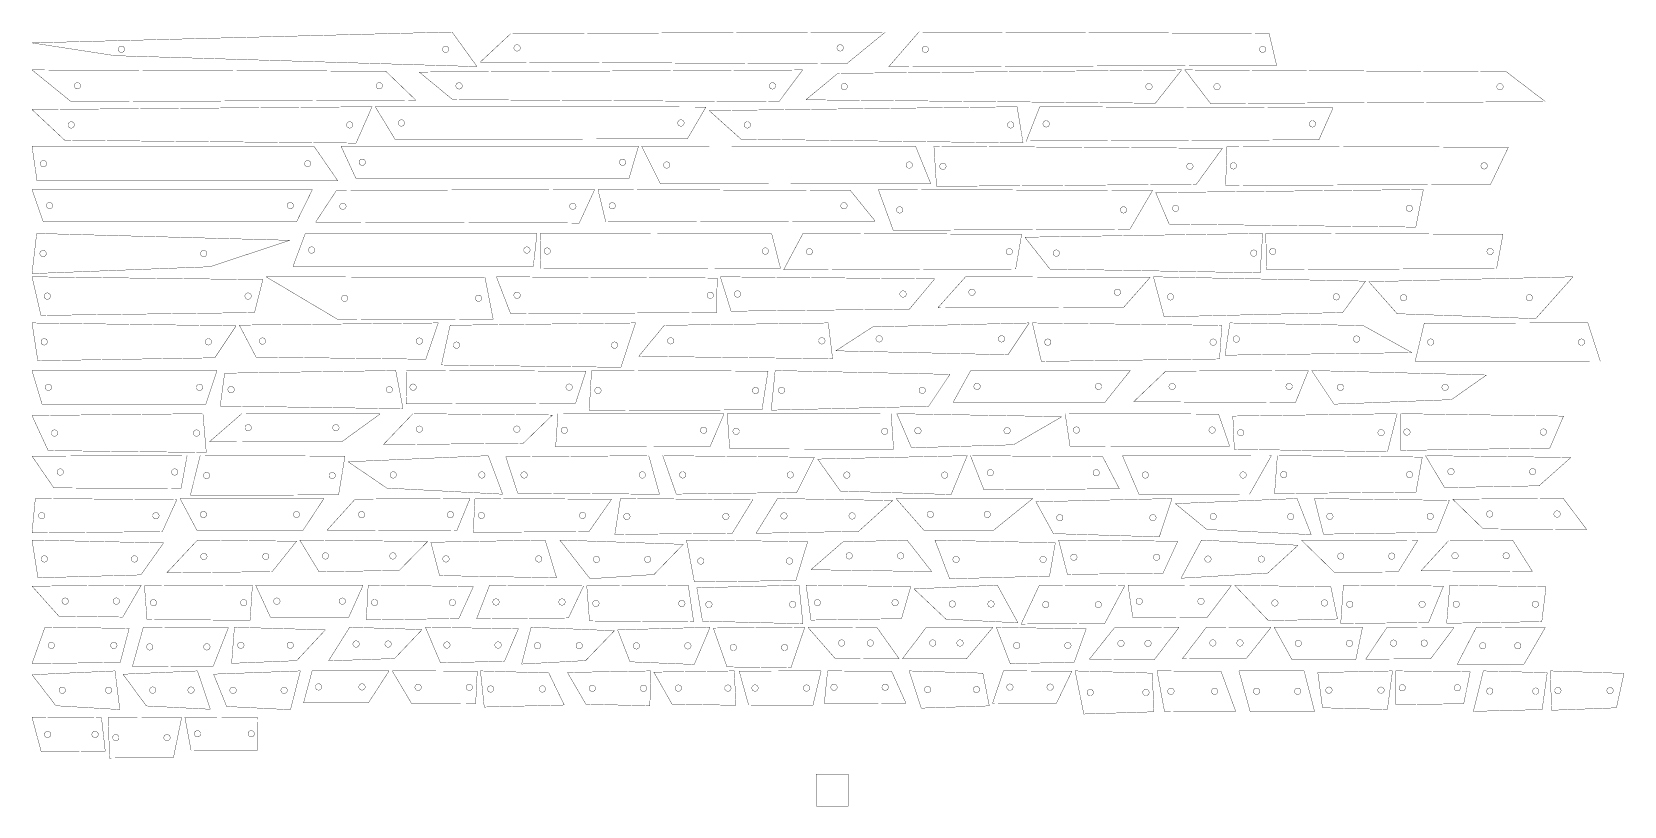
# Model space of a CAD drawing. Extents: x 0 to 51.8, y 1.6 to 26.8.
import ezdxf

# ---------------------------------------------------------------- set-up
doc = ezdxf.new("R2010")
doc.units = 0
doc.layers.get('0').update_dxf_attribs({"linetype": 'CONTINUOUS'})

msp = doc.modelspace()

# ---------------------------------------------------------------- linework, layer by layer
at = {"color": 0, "const_width": 0.01042}
for points in [[(0, 26.4089), (13.6688, 26.7639)], [(13.6688, 26.7639), (14.4821, 25.6379)], [(15.5776, 26.7093), (14.5862, 25.7832)], [(15.5776, 26.7093), (27.7728, 26.7639)], [(27.7728, 26.7639), (26.5079, 25.7286)], [(28.8611, 26.7639), (27.8769, 25.6324)], [(28.8611, 26.7639), (40.2567, 26.7182)], [(40.2567, 26.7182), (40.5018, 25.6781)], [(0, 26.4089), (2.70139, 25.9929)], [(2.70139, 25.9929), (14.4821, 25.6379)], [(0, 25.5282), (11.5104, 25.4874)], [(0, 25.5282), (1.26975, 24.4993)], [(11.5104, 25.4874), (12.496, 24.5401)], [(12.6002, 25.4596), (25.0779, 25.5282)], [(12.6002, 25.4596), (13.6897, 24.5618)], [(14.5862, 25.7832), (26.5079, 25.7286)], [(25.0779, 25.5282), (24.3043, 24.4931)], [(26.2226, 25.4172), (25.1821, 24.5563)], [(26.2226, 25.4172), (37.4103, 25.5282)], [(27.8769, 25.6324), (40.5018, 25.6781)], [(37.4103, 25.5282), (36.5574, 24.4451)], [(37.5144, 25.5282), (47.9794, 25.4671)], [(37.5144, 25.5282), (38.3537, 24.4347)], [(47.9794, 25.4671), (49.2494, 24.4958)], [(1.26975, 24.4993), (12.496, 24.5401)], [(13.6897, 24.5618), (24.3043, 24.4931)], [(25.1821, 24.5563), (36.5574, 24.4451)], [(38.3537, 24.4347), (49.2494, 24.4958)], [(0, 24.2386), (11.0654, 24.3306)], [(0, 24.2386), (1.067, 23.2389)], [(11.0654, 24.3306), (10.5463, 23.1471)], [(11.1695, 24.3306), (21.9319, 24.3214)], [(11.1695, 24.3306), (11.8121, 23.274)], [(21.9319, 24.3214), (21.3258, 23.2832)], [(22.0361, 24.2042), (32.0554, 24.3306)], [(22.0361, 24.2042), (23.0701, 23.2765)], [(32.0554, 24.3306), (32.2515, 23.1501)], [(32.7944, 24.3306), (32.3557, 23.2147)], [(32.7944, 24.3306), (42.3382, 24.2912)], [(42.3382, 24.2912), (41.8767, 23.254)], [(0, 23.0429), (9.17822, 23.0422)], [(0, 23.0429), (0.16428, 21.9133)], [(1.067, 23.2389), (10.5463, 23.1471)], [(9.17822, 23.0422), (9.95475, 21.9142)], [(10.0589, 23.0429), (19.7367, 23.0429)], [(10.0589, 23.0429), (10.539, 22.0022)], [(11.8121, 23.274), (21.3258, 23.2832)], [(19.7367, 23.0429), (19.4274, 22.0022)], [(19.8408, 23.0429), (28.7557, 23.0376)], [(19.8408, 23.0429), (20.4463, 21.8236)], [(23.0701, 23.2765), (32.2515, 23.1501)], [(28.7557, 23.0376), (29.2457, 21.8289)], [(29.3499, 23.0429), (38.7387, 22.9769)], [(29.3499, 23.0429), (29.4349, 21.7394)], [(32.3557, 23.2147), (41.8767, 23.254)], [(38.7387, 22.9769), (37.8886, 21.8053)], [(38.8876, 23.0429), (38.8429, 21.7699)], [(38.8876, 23.0429), (48.0451, 23.0124)], [(48.0451, 23.0124), (47.4626, 21.8004)], [(0.16428, 21.9133), (9.95475, 21.9142)], [(10.539, 22.0022), (19.4274, 22.0022)], [(20.4463, 21.8236), (29.2457, 21.8289)], [(29.4349, 21.7394), (37.8886, 21.8053)], [(38.8429, 21.7699), (47.4626, 21.8004)], [(0, 21.6353), (9.12463, 21.6331)], [(0, 21.6353), (0.3629, 20.5908)], [(9.12463, 21.6331), (8.61328, 20.5931)], [(9.90799, 21.6076), (9.22879, 20.5721)], [(9.90799, 21.6076), (18.3128, 21.6353)], [(18.3128, 21.6353), (17.8074, 20.5444)], [(18.4169, 21.6353), (26.6314, 21.6036)], [(18.4169, 21.6353), (18.6722, 20.5779)], [(26.6314, 21.6036), (27.4357, 20.6096)], [(27.5399, 21.6353), (36.4646, 21.604)], [(27.5399, 21.6353), (28.0258, 20.3097)], [(36.4646, 21.604), (35.7279, 20.341)], [(36.5687, 21.5357), (45.2774, 21.6353)], [(36.5687, 21.5357), (37.0062, 20.5106)], [(45.2774, 21.6353), (45.0296, 20.411)], [(0.15245, 20.2056), (0, 18.8979)], [(0.15245, 20.2056), (8.38986, 19.9819)], [(0.3629, 20.5908), (8.61328, 20.5931)], [(8.89139, 20.1994), (16.4336, 20.2056)], [(9.22879, 20.5721), (17.8074, 20.5444)], [(16.4336, 20.2056), (16.3122, 19.1247)], [(16.5378, 20.2056), (24.0722, 20.1904)], [(16.5378, 20.2056), (16.5578, 19.0587)], [(18.6722, 20.5779), (27.4357, 20.6096)], [(25.0888, 20.2056), (24.4596, 19.0206)], [(25.0888, 20.2056), (32.2056, 20.1781)], [(28.0258, 20.3097), (35.7279, 20.341)], [(32.3097, 20.0822), (40.0476, 20.2056)], [(37.0062, 20.5106), (45.0296, 20.411)], [(40.0476, 20.2056), (39.9669, 18.9238)], [(40.1518, 20.2056), (47.8688, 20.1793)], [(40.1518, 20.2056), (40.1689, 19.0324)], [(8.38986, 19.9819), (5.79551, 19.1217)], [(8.89139, 20.1994), (8.49403, 19.1308)], [(24.0722, 20.1904), (24.3554, 19.0739)], [(32.2056, 20.1781), (32.0108, 19.0481)], [(32.3097, 20.0822), (33.1242, 19.0472)], [(47.8688, 20.1793), (47.6587, 19.0587)], [(0, 18.8979), (5.79551, 19.1217)], [(0, 18.7938), (7.51286, 18.7011)], [(0, 18.7938), (0.28998, 17.5369)], [(7.51286, 18.7011), (7.24061, 17.6294)], [(7.61703, 18.7938), (14.7401, 18.7767)], [(7.61703, 18.7938), (9.96556, 17.396)], [(8.49403, 19.1308), (16.3122, 19.1247)], [(14.7401, 18.7767), (15.0075, 17.4131)], [(15.1117, 18.7938), (22.2949, 18.7528)], [(15.1117, 18.7938), (15.576, 17.5903)], [(16.5578, 19.0587), (24.3554, 19.0739)], [(22.2949, 18.7528), (22.2813, 17.6314)], [(22.399, 18.7938), (29.376, 18.7271)], [(22.399, 18.7938), (22.7497, 17.6742)], [(24.4596, 19.0206), (32.0108, 19.0481)], [(29.376, 18.7271), (28.5532, 17.7408)], [(30.38, 18.7938), (29.4801, 17.7885)], [(30.38, 18.7938), (36.3882, 18.7767)], [(33.1242, 19.0472), (39.9669, 18.9238)], [(36.3882, 18.7767), (35.5289, 17.8056)], [(36.4924, 18.7938), (43.3996, 18.6525)], [(36.4924, 18.7938), (36.8404, 17.4901)], [(40.1689, 19.0324), (47.6587, 19.0587)], [(43.3996, 18.6525), (42.6517, 17.6314)], [(43.5038, 18.6339), (50.1482, 18.7938)], [(50.1482, 18.7938), (48.9356, 17.4328)], [(43.5038, 18.6339), (44.4246, 17.5926)], [(0.28998, 17.5369), (7.24061, 17.6294)], [(15.576, 17.5903), (22.2813, 17.6314)], [(22.7497, 17.6742), (28.5532, 17.7408)], [(29.4801, 17.7885), (35.5289, 17.8056)], [(36.8404, 17.4901), (42.6517, 17.6314)], [(0, 17.2918), (6.64144, 17.1967)], [(0, 17.2918), (0.18875, 16.0618)], [(6.64144, 17.1967), (5.94786, 16.1569)], [(6.74561, 17.2203), (13.2188, 17.2918)], [(6.74561, 17.2203), (7.29069, 16.1813)], [(9.96556, 17.396), (15.0075, 17.4131)], [(13.2188, 17.2918), (12.8145, 16.1099)], [(13.6068, 17.2156), (13.323, 15.9233)], [(13.6068, 17.2156), (19.6397, 17.2918)], [(19.6397, 17.2918), (19.1644, 15.8471)], [(20.5749, 17.2133), (19.7439, 16.2056)], [(20.5749, 17.2133), (25.9118, 17.2918)], [(25.9118, 17.2918), (26.0531, 16.1271)], [(27.3594, 17.1632), (26.1572, 16.3847)], [(27.3594, 17.1632), (32.4489, 17.2918)], [(32.4489, 17.2918), (31.7593, 16.2561)], [(32.5531, 17.2918), (38.7183, 17.2124)], [(32.5531, 17.2918), (32.8467, 16.0399)], [(38.7183, 17.2124), (38.6458, 16.1193)], [(38.9819, 17.2918), (38.8225, 16.2425)], [(38.9819, 17.2918), (43.3132, 17.2089)], [(43.3132, 17.2089), (44.9076, 16.3254)], [(44.4246, 17.5926), (48.9356, 17.4328)], [(45.3072, 17.2867), (45.0118, 16.0468)], [(45.3072, 17.2867), (50.63, 17.2918)], [(50.63, 17.2918), (51.0368, 16.0417)], [(0.18875, 16.0618), (5.94786, 16.1569)], [(7.29069, 16.1813), (12.8145, 16.1099)], [(19.7439, 16.2056), (26.0531, 16.1271)], [(26.1572, 16.3847), (31.7593, 16.2561)], [(32.8467, 16.0399), (38.6458, 16.1193)], [(38.8225, 16.2425), (44.9076, 16.3254)], [(0, 15.7429), (6.02018, 15.7383)], [(0, 15.7429), (0.32617, 14.6472)], [(6.02018, 15.7383), (5.65983, 14.6518)], [(6.26958, 15.6556), (6.12435, 14.5871)], [(6.26958, 15.6556), (11.836, 15.7429)], [(11.836, 15.7429), (12.0741, 14.4997)], [(12.1926, 15.7429), (12.1782, 14.6574)], [(12.1926, 15.7429), (18.0285, 15.721)], [(13.323, 15.9233), (19.1644, 15.8471)], [(18.0285, 15.721), (17.689, 14.6793)], [(18.2083, 15.7429), (18.1326, 14.4422)], [(18.2083, 15.7429), (23.9514, 15.7232)], [(23.9514, 15.7232), (23.7544, 14.4619)], [(24.1839, 15.7429), (24.0556, 14.4525)], [(24.1839, 15.7429), (29.8719, 15.6174)], [(29.8719, 15.6174), (29.1775, 14.5782)], [(30.5454, 15.7414), (29.9761, 14.7096)], [(30.5454, 15.7414), (35.7426, 15.7429)], [(35.7426, 15.7429), (34.9132, 14.7079)], [(36.8949, 15.7225), (35.8468, 14.724)], [(36.8949, 15.7225), (41.5374, 15.7429)], [(41.5374, 15.7429), (41.1176, 14.7035)], [(41.6415, 15.7429), (47.3299, 15.5953)], [(41.6415, 15.7429), (42.3717, 14.6475)], [(45.0118, 16.0468), (51.0368, 16.0417)], [(47.3299, 15.5953), (46.1935, 14.7951)], [(0.32617, 14.6472), (5.65983, 14.6518)], [(6.12435, 14.5871), (12.0741, 14.4997)], [(12.1782, 14.6574), (17.689, 14.6793)], [(24.0556, 14.4525), (29.1775, 14.5782)], [(29.9761, 14.7096), (34.9132, 14.7079)], [(35.8468, 14.724), (41.1176, 14.7035)], [(42.3717, 14.6475), (46.1935, 14.7951)], [(0, 14.2774), (5.56201, 14.3381)], [(0, 14.2774), (0.5249, 13.1357)], [(5.56201, 14.3381), (5.67156, 13.0751)], [(6.8271, 14.3381), (5.77572, 13.4241)], [(6.8271, 14.3381), (11.3273, 14.3276)], [(11.3273, 14.3276), (10.0963, 13.4344)], [(12.3971, 14.3381), (11.4315, 13.3292)], [(12.3971, 14.3381), (16.9365, 14.2936)], [(16.9365, 14.2936), (15.9857, 13.3735)], [(17.1158, 14.3381), (17.0407, 13.2577)], [(17.1158, 14.3381), (22.5196, 14.3283)], [(18.1326, 14.4422), (23.7544, 14.4619)], [(22.5196, 14.3283), (22.0637, 13.2674)], [(22.6238, 14.3333), (27.9574, 14.3381)], [(22.6238, 14.3333), (22.7051, 13.1896)], [(27.9574, 14.3381), (28.0372, 13.1849)], [(28.1414, 14.3381), (33.5165, 14.2399)], [(28.1414, 14.3381), (28.6215, 13.2275)], [(33.5165, 14.2399), (31.9396, 13.3256)], [(33.6207, 14.3381), (38.6126, 14.325)], [(33.6207, 14.3381), (33.7796, 13.2714)], [(38.6126, 14.325), (38.9729, 13.2844)], [(39.0771, 14.2601), (44.424, 14.3381)], [(39.0771, 14.2601), (39.1257, 13.1783)], [(44.424, 14.3381), (44.1097, 13.1005)], [(44.5346, 14.3381), (44.5282, 13.1411)], [(44.5346, 14.3381), (49.8381, 14.2594)], [(49.8381, 14.2594), (49.3915, 13.2197)], [(0, 12.9564), (5.04715, 12.9709)], [(0, 12.9564), (0.71078, 11.9203)], [(0.5249, 13.1357), (5.67156, 13.0751)], [(5.04715, 12.9709), (4.85118, 11.9058)], [(5.4731, 12.9709), (5.15132, 11.6795)], [(5.4731, 12.9709), (10.1847, 12.9559)], [(5.77572, 13.4241), (10.0963, 13.4344)], [(10.1847, 12.9559), (9.97706, 11.6944)], [(10.2889, 12.7717), (14.8463, 12.9709)], [(11.4315, 13.3292), (15.9857, 13.3735)], [(14.8463, 12.9709), (15.315, 11.7165)], [(15.4192, 12.931), (20.0699, 12.9709)], [(17.0407, 13.2577), (22.0637, 13.2674)], [(20.0699, 12.9709), (20.4201, 11.7143)], [(20.5243, 12.9709), (25.4611, 12.9183)], [(20.5243, 12.9709), (20.9654, 11.72)], [(22.7051, 13.1896), (28.0372, 13.1849)], [(25.5653, 12.8592), (30.4333, 12.9709)], [(28.6215, 13.2275), (31.9396, 13.3256)], [(30.4333, 12.9709), (29.9087, 11.706)], [(30.5375, 12.9709), (34.8424, 12.9351)], [(30.5375, 12.9709), (30.9781, 11.8583)], [(33.7796, 13.2714), (38.9729, 13.2844)], [(35.4881, 12.9674), (40.3324, 12.9709)], [(35.4881, 12.9674), (36.0222, 11.7152)], [(39.1257, 13.1783), (44.1097, 13.1005)], [(40.3324, 12.9709), (39.6185, 11.7117)], [(40.526, 12.9709), (40.4365, 11.7376)], [(40.526, 12.9709), (45.2426, 12.9245)], [(44.5282, 13.1411), (49.3915, 13.2197)], [(45.3468, 12.9709), (50.0797, 12.9124)], [(45.3468, 12.9709), (45.9675, 11.9312)], [(10.2889, 12.7717), (11.5461, 11.9158)], [(15.4192, 12.931), (15.8044, 11.7541)], [(25.4611, 12.9183), (24.8844, 11.7726)], [(25.5653, 12.8592), (26.3071, 11.8178)], [(34.8424, 12.9351), (35.3839, 11.8942)], [(45.2426, 12.9245), (45.0368, 11.784)], [(50.0797, 12.9124), (49.0414, 11.9897)], [(0.71078, 11.9203), (4.85118, 11.9058)], [(11.5461, 11.9158), (15.315, 11.7165)], [(45.9675, 11.9312), (49.0414, 11.9897)], [(0.10867, 11.5753), (0, 10.4591)], [(0.10867, 11.5753), (4.71257, 11.5375)], [(4.71257, 11.5375), (4.23915, 10.4968)], [(4.81674, 11.5753), (9.5, 11.5747)], [(4.81674, 11.5753), (5.3705, 10.535)], [(5.15132, 11.6795), (9.97706, 11.6944)], [(9.5, 11.5747), (8.81521, 10.5356)], [(10.5173, 11.5567), (9.60417, 10.5469)], [(10.5173, 11.5567), (14.2532, 11.5753)], [(14.2532, 11.5753), (13.8239, 10.5283)], [(14.4165, 11.5753), (14.3574, 10.4756)], [(14.4165, 11.5753), (18.8617, 11.5522)], [(15.8044, 11.7541), (20.4201, 11.7143)], [(18.8617, 11.5522), (18.1243, 10.4987)], [(19.1493, 11.5753), (18.9658, 10.4064)], [(19.1493, 11.5753), (23.4575, 11.5377)], [(20.9654, 11.72), (24.8844, 11.7726)], [(23.4575, 11.5377), (22.7875, 10.444)], [(24.2614, 11.5753), (23.5617, 10.4429)], [(24.2614, 11.5753), (28.0108, 11.5113)], [(26.3071, 11.8178), (29.9087, 11.706)], [(28.0108, 11.5113), (26.8968, 10.5069)], [(28.115, 11.5753), (32.564, 11.5722)], [(28.115, 11.5753), (29.0264, 10.541)], [(30.9781, 11.8583), (35.3839, 11.8942)], [(32.564, 11.5722), (31.2933, 10.5441)], [(32.6682, 11.4701), (37.0993, 11.5753)], [(32.6682, 11.4701), (33.2372, 10.4327)], [(36.0222, 11.7152), (39.6185, 11.7117)], [(37.0993, 11.5753), (36.6853, 10.3275)], [(37.2035, 11.4086), (41.1671, 11.5753)], [(37.2035, 11.4086), (38.231, 10.5671)], [(40.4365, 11.7376), (45.0368, 11.784)], [(41.1671, 11.5753), (41.6285, 10.4003)], [(41.7326, 11.5753), (46.1264, 11.5156)], [(41.7326, 11.5753), (42.0261, 10.4149)], [(46.1264, 11.5156), (45.709, 10.4746)], [(46.2306, 11.5547), (49.8365, 11.5753)], [(46.2306, 11.5547), (47.2265, 10.5864)], [(49.8365, 11.5753), (50.5887, 10.5659)], [(0, 10.4591), (4.23915, 10.4968)], [(5.3705, 10.535), (8.81521, 10.5356)], [(9.60417, 10.5469), (13.8239, 10.5283)], [(14.3574, 10.4756), (18.1243, 10.4987)], [(18.9658, 10.4064), (22.7875, 10.444)], [(23.5617, 10.4429), (26.8968, 10.5069)], [(29.0264, 10.541), (31.2933, 10.5441)], [(33.2372, 10.4327), (36.6853, 10.3275)], [(38.231, 10.5671), (41.6285, 10.4003)], [(42.0261, 10.4149), (45.709, 10.4746)], [(47.2265, 10.5864), (50.5887, 10.5659)], [(0, 10.2233), (4.28103, 10.1283)], [(0, 10.2233), (0.19417, 8.99431)], [(4.28103, 10.1283), (3.54286, 9.08931)], [(5.3846, 10.2233), (4.38519, 9.15593)], [(5.3846, 10.2233), (8.60792, 10.1846)], [(8.60792, 10.1846), (7.81608, 9.19467)], [(8.71208, 10.2233), (12.8749, 10.1762)], [(8.71208, 10.2233), (9.3411, 9.18983)], [(12.8749, 10.1762), (11.9524, 9.23693)], [(12.9791, 10.151), (16.6985, 10.2233)], [(12.9791, 10.151), (13.2628, 9.06651)], [(16.6985, 10.2233), (17.0713, 8.99414)], [(17.1754, 10.2233), (21.1932, 10.0842)], [(17.1754, 10.2233), (18.1599, 8.96337)], [(21.1932, 10.0842), (20.2419, 9.10243)], [(21.2974, 10.2233), (25.2429, 10.1738)], [(21.2974, 10.2233), (21.5553, 8.85835)], [(25.2429, 10.1738), (24.8579, 8.90788)], [(26.3847, 10.1599), (25.3471, 9.25874)], [(26.3847, 10.1599), (28.475, 10.2233)], [(28.475, 10.2233), (29.2782, 9.19536)], [(29.3824, 10.2233), (33.3015, 10.1321)], [(29.3824, 10.2233), (29.8622, 8.96089)], [(33.3015, 10.1321), (33.1114, 9.05214)], [(33.4057, 10.2233), (37.2858, 10.1852)], [(33.4057, 10.2233), (33.696, 9.10568)], [(37.2858, 10.1852), (36.8054, 9.14382)], [(38.06, 10.2233), (37.39, 8.98062)], [(38.06, 10.2233), (41.2029, 10.0538)], [(41.2029, 10.0538), (40.2146, 9.15022)], [(41.3071, 10.2233), (45.0964, 10.2135)], [(41.3071, 10.2233), (42.3804, 9.17567)], [(45.0964, 10.2135), (44.4568, 9.18544)], [(46.0994, 10.2031), (45.2006, 9.22136)], [(46.0994, 10.2031), (48.1808, 10.2233)], [(48.1808, 10.2233), (48.8279, 9.20111)], [(0.19417, 8.99431), (3.54286, 9.08931)], [(4.38519, 9.15593), (7.81608, 9.19467)], [(9.3411, 9.18983), (11.9524, 9.23693)], [(13.2628, 9.06651), (17.0713, 8.99414)], [(18.1599, 8.96337), (20.2419, 9.10243)], [(21.5553, 8.85835), (24.8579, 8.90788)], [(25.3471, 9.25874), (29.2782, 9.19536)], [(29.8622, 8.96089), (33.1114, 9.05214)], [(33.696, 9.10568), (36.8054, 9.14382)], [(37.39, 8.98062), (40.2146, 9.15022)], [(42.3804, 9.17567), (44.4568, 9.18544)], [(45.2006, 9.22136), (48.8279, 9.20111)], [(0, 8.72185), (3.55479, 8.75418)], [(0, 8.72185), (0.87131, 7.74869)], [(3.55479, 8.75418), (2.95437, 7.71636)], [(3.65896, 8.73508), (7.17275, 8.75418)], [(3.65896, 8.73508), (3.74289, 7.63254)], [(7.17275, 8.75418), (7.09657, 7.6135)], [(7.27692, 8.7539), (10.7754, 8.75418)], [(7.27692, 8.7539), (7.75922, 7.71326)], [(10.7754, 8.75418), (10.3077, 7.713)], [(10.9395, 8.75418), (10.8796, 7.62418)], [(10.9395, 8.75418), (14.3637, 8.70996)], [(14.3637, 8.70996), (13.8887, 7.6684)], [(14.8908, 8.75418), (14.4679, 7.65967)], [(14.8908, 8.75418), (17.9489, 8.72726)], [(17.9489, 8.72726), (17.4554, 7.68658)], [(18.0531, 8.73036), (21.3542, 8.75418)], [(18.0531, 8.73036), (18.1422, 7.58903)], [(21.3542, 8.75418), (21.5318, 7.56521)], [(21.636, 8.66911), (24.9608, 8.75418)], [(21.636, 8.66911), (21.8192, 7.58322)], [(24.9608, 8.75418), (25.0864, 7.49815)], [(25.1906, 8.75418), (28.5964, 8.70876)], [(25.1906, 8.75418), (25.3496, 7.61828)], [(28.5964, 8.70876), (28.2949, 7.66368)], [(28.7006, 8.63314), (31.416, 8.75418)], [(28.7006, 8.63314), (29.7414, 7.64942)], [(31.416, 8.75418), (32.0849, 7.52838)], [(32.7807, 8.75418), (32.189, 7.48926)], [(32.7807, 8.75418), (35.5618, 8.73671)], [(35.5618, 8.73671), (34.9076, 7.50678)], [(35.666, 8.75418), (39.0307, 8.74544)], [(35.666, 8.75418), (35.8224, 7.7021)], [(39.0307, 8.74544), (38.2489, 7.71083)], [(39.1349, 8.75418), (42.2671, 8.69586)], [(39.1349, 8.75418), (40.2375, 7.59625)], [(42.2671, 8.69586), (42.4844, 7.65457)], [(42.6749, 8.75418), (42.5886, 7.50738)], [(42.6749, 8.75418), (45.9315, 8.72407)], [(45.9315, 8.72407), (45.4444, 7.53749)], [(46.1382, 8.75418), (46.0357, 7.51417)], [(46.1382, 8.75418), (49.2692, 8.70068)], [(49.2692, 8.70068), (49.1314, 7.56765)], [(0.42122, 7.3851), (0, 6.20133)], [(0.42122, 7.3851), (3.16254, 7.34776)], [(0.87131, 7.74869), (2.95437, 7.71636)], [(3.16254, 7.34776), (2.87067, 6.23867)], [(3.6231, 7.3851), (3.26671, 6.10574)], [(3.6231, 7.3851), (6.3916, 7.37121)], [(3.74289, 7.63254), (7.09657, 7.6135)], [(6.3916, 7.37121), (5.89903, 6.11963)], [(6.58751, 7.3851), (6.49576, 6.21024)], [(6.58751, 7.3851), (9.54601, 7.29878)], [(7.75922, 7.71326), (10.3077, 7.713)], [(9.54601, 7.29878), (8.61274, 6.29656)], [(10.3381, 7.3851), (9.65018, 6.29113)], [(10.3381, 7.3851), (12.6965, 7.3099)], [(10.8796, 7.62418), (13.8887, 7.6684)], [(12.6965, 7.3099), (11.7977, 6.36632)], [(12.8007, 7.3851), (15.8289, 7.33485)], [(12.8007, 7.3851), (13.2927, 6.22635)], [(14.4679, 7.65967), (17.4554, 7.68658)], [(15.8289, 7.33485), (15.3742, 6.27658)], [(16.2417, 7.3851), (15.9331, 6.18587)], [(16.2417, 7.3851), (18.9524, 7.27111)], [(18.9524, 7.27111), (18.016, 6.29986)], [(18.1422, 7.58903), (21.5318, 7.56521)], [(19.0565, 7.29883), (22.0665, 7.3851)], [(19.0565, 7.29883), (19.4599, 6.25956)], [(22.0665, 7.3851), (21.5506, 6.17329)], [(21.8192, 7.58322), (25.0864, 7.49815)], [(22.1707, 7.35915), (25.1493, 7.3851)], [(22.1707, 7.35915), (22.6156, 6.09321)], [(25.1493, 7.3851), (24.6978, 6.06722)], [(25.2535, 7.37511), (27.49, 7.3851)], [(25.2535, 7.37511), (26.1378, 6.36589)], [(25.3496, 7.61828), (28.2949, 7.66368)], [(27.49, 7.3851), (28.2207, 6.35585)], [(29.1039, 7.38254), (28.3249, 6.35949)], [(29.1039, 7.38254), (31.2751, 7.3851)], [(29.7414, 7.64942), (32.0849, 7.52838)], [(31.2751, 7.3851), (30.4081, 6.35693)], [(31.3793, 7.3851), (34.3049, 7.32921)], [(31.3793, 7.3851), (31.8344, 6.19461)], [(32.189, 7.48926), (34.9076, 7.50678)], [(34.3049, 7.32921), (33.9161, 6.25054)], [(35.2289, 7.37224), (34.409, 6.34462)], [(35.2289, 7.37224), (37.33, 7.3851)], [(35.8224, 7.7021), (38.2489, 7.71083)], [(37.33, 7.3851), (36.524, 6.33176)], [(38.2182, 7.3851), (37.4342, 6.36079)], [(38.2182, 7.3851), (40.3165, 7.37489)], [(40.3165, 7.37489), (39.5192, 6.37104)], [(40.2375, 7.59625), (42.4844, 7.65457)], [(40.4207, 7.3851), (43.2975, 7.38319)], [(40.4207, 7.3851), (40.9985, 6.33453)], [(42.5886, 7.50738), (45.4444, 7.53749)], [(43.2975, 7.38319), (43.0807, 6.33649)], [(44.0985, 7.3851), (43.4017, 6.34814)], [(44.0985, 7.3851), (46.2771, 7.37831)], [(46.2771, 7.37831), (45.5136, 6.35499)], [(46.0357, 7.51417), (49.1314, 7.56765)], [(47.0022, 7.3851), (46.3812, 6.17904)], [(47.0022, 7.3851), (49.2457, 7.37668)], [(49.2457, 7.37668), (48.5568, 6.18744)], [(0, 6.20133), (2.87067, 6.23867)], [(6.49576, 6.21024), (8.61274, 6.29656)], [(9.65018, 6.29113), (11.7977, 6.36632)], [(13.2927, 6.22635), (15.3742, 6.27658)], [(15.9331, 6.18587), (18.016, 6.29986)], [(19.4599, 6.25956), (21.5506, 6.17329)], [(26.1378, 6.36589), (28.2207, 6.35585)], [(28.3249, 6.35949), (30.4081, 6.35693)], [(31.8344, 6.19461), (33.9161, 6.25054)], [(34.409, 6.34462), (36.524, 6.33176)], [(37.4342, 6.36079), (39.5192, 6.37104)], [(40.9985, 6.33453), (43.0807, 6.33649)], [(43.4017, 6.34814), (45.5136, 6.35499)], [(0, 5.8386), (2.70139, 5.96306)], [(0, 5.8386), (0.77767, 4.82949)], [(2.70139, 5.96306), (2.85704, 4.70503)], [(2.96121, 5.85504), (5.384, 5.96306)], [(2.96121, 5.85504), (3.72103, 4.8226)], [(3.26671, 6.10574), (5.89903, 6.11963)], [(5.384, 5.96306), (5.8035, 4.71457)], [(5.90767, 5.85764), (8.73242, 5.96306)], [(5.90767, 5.85764), (6.33399, 4.80544)], [(8.73242, 5.96306), (8.41157, 4.70003)], [(9.11604, 5.96306), (8.83658, 4.92156)], [(9.11604, 5.96306), (11.6185, 5.96153)], [(11.6185, 5.96153), (10.9471, 4.92312)], [(11.7227, 5.96306), (14.4887, 5.9579)], [(11.7227, 5.96306), (12.3572, 4.89253)], [(14.4887, 5.9579), (14.4383, 4.89768)], [(14.5929, 5.96306), (16.8172, 5.89529)], [(14.5929, 5.96306), (14.7169, 4.7864)], [(16.8172, 5.89529), (17.3194, 4.85422)], [(17.4236, 5.91271), (20.1301, 5.96306)], [(17.4236, 5.91271), (18.0253, 4.87842)], [(20.1301, 5.96306), (20.1071, 4.82801)], [(20.2343, 5.92329), (22.8532, 5.96306)], [(20.2343, 5.92329), (20.8267, 4.88325)], [(22.6156, 6.09321), (24.6978, 6.06722)], [(22.8532, 5.96306), (22.9078, 4.84343)], [(23.0119, 5.95796), (25.6785, 5.96306)], [(23.0119, 5.95796), (23.3199, 4.85325)], [(25.6785, 5.96306), (25.4135, 4.84814)], [(25.89, 5.96306), (25.7826, 4.89953)], [(25.89, 5.96306), (27.9721, 5.95128)], [(27.9721, 5.95128), (28.4394, 4.91129)], [(28.5436, 5.96306), (30.9422, 5.88971)], [(28.5436, 5.96306), (28.9372, 4.75136)], [(30.9422, 5.88971), (31.1529, 4.82471)], [(31.6142, 5.96306), (31.2571, 4.90707)], [(31.6142, 5.96306), (33.8403, 5.95535)], [(33.8403, 5.95535), (33.3397, 4.91476)], [(33.9444, 5.96306), (36.4578, 5.89014)], [(33.9444, 5.96306), (34.2276, 4.55925)], [(36.4578, 5.89014), (36.5056, 4.63222)], [(36.6097, 5.96306), (38.6928, 5.95122)], [(36.6097, 5.96306), (36.8549, 4.63499)], [(38.6928, 5.95122), (39.1704, 4.64681)], [(39.2746, 5.96306), (41.396, 5.96268)], [(39.2746, 5.96306), (39.6424, 4.63878)], [(41.396, 5.96268), (41.7386, 4.63921)], [(41.8428, 5.90847), (44.2729, 5.96306)], [(41.8428, 5.90847), (41.9958, 4.76281)], [(44.2729, 5.96306), (44.1069, 4.70822)], [(44.3771, 5.96306), (46.8004, 5.93511)], [(44.3771, 5.96306), (44.3837, 4.86649)], [(46.3812, 6.17904), (48.5568, 6.18744)], [(46.8004, 5.93511), (46.5915, 4.89447)], [(47.2304, 5.96306), (46.9046, 4.64615)], [(47.2304, 5.96306), (49.3086, 5.90429)], [(49.3086, 5.90429), (49.1421, 4.70497)], [(49.4128, 5.96306), (51.8064, 5.88206)], [(49.4128, 5.96306), (49.4461, 4.68158)], [(51.8064, 5.88206), (51.5607, 4.76264)], [(0.77767, 4.82949), (2.85704, 4.70503)], [(3.72103, 4.8226), (5.8035, 4.71457)], [(6.33399, 4.80544), (8.41157, 4.70003)], [(8.83658, 4.92156), (10.9471, 4.92312)], [(12.3572, 4.89253), (14.4383, 4.89768)], [(14.7169, 4.7864), (17.3194, 4.85422)], [(18.0253, 4.87842), (20.1071, 4.82801)], [(20.8267, 4.88325), (22.9078, 4.84343)], [(23.3199, 4.85325), (25.4135, 4.84814)], [(25.7826, 4.89953), (28.4394, 4.91129)], [(28.9372, 4.75136), (31.1529, 4.82471)], [(31.2571, 4.90707), (33.3397, 4.91476)], [(41.9958, 4.76281), (44.1069, 4.70822)], [(44.3837, 4.86649), (46.5915, 4.89447)], [(46.9046, 4.64615), (49.1421, 4.70497)], [(49.4461, 4.68158), (51.5607, 4.76264)], [(0, 4.45508), (2.26025, 4.43946)], [(0, 4.45508), (0.29905, 3.33535)], [(2.26025, 4.43946), (2.38363, 3.35097)], [(2.48779, 4.45508), (4.86968, 4.44721)], [(2.48779, 4.45508), (2.51861, 3.12733)], [(4.86968, 4.44721), (4.60129, 3.13519)], [(4.97385, 4.45508), (7.34289, 4.44803)], [(4.97385, 4.45508), (5.17594, 3.37728)], [(7.34289, 4.44803), (7.34842, 3.38433)], [(34.2276, 4.55925), (36.5056, 4.63222)], [(36.8549, 4.63499), (39.1704, 4.64681)], [(39.6424, 4.63878), (41.7386, 4.63921)], [(0.29905, 3.33535), (2.38363, 3.35097)], [(2.51861, 3.12733), (4.60129, 3.13519)], [(5.17594, 3.37728), (7.34842, 3.38433)]]:
    msp.add_lwpolyline(points, dxfattribs=at)
for points in [[(3.01389, 26.2008), (3.01389, 26.1907), (3.00569, 26.1603), (2.98335, 26.1272), (2.95025, 26.1049), (2.91982, 26.0967), (2.90972, 26.0967), (2.89958, 26.0967), (2.86914, 26.1049), (2.83604, 26.1272), (2.81369, 26.1603), (2.80556, 26.1907), (2.80556, 26.2008), (2.80556, 26.211), (2.81369, 26.2414), (2.83604, 26.2746), (2.86914, 26.2969), (2.89958, 26.305), (2.90972, 26.305), (2.91982, 26.305), (2.95025, 26.2969), (2.98335, 26.2746), (3.00569, 26.2414), (3.01389, 26.211), (3.01389, 26.2008)], [(13.5646, 26.2008), (13.5646, 26.1907), (13.5564, 26.1603), (13.5341, 26.1272), (13.501, 26.1049), (13.4705, 26.0967), (13.4604, 26.0967), (13.4503, 26.0967), (13.4199, 26.1049), (13.3868, 26.1272), (13.3644, 26.1603), (13.3563, 26.1907), (13.3563, 26.2008), (13.3563, 26.211), (13.3644, 26.2414), (13.3868, 26.2746), (13.4199, 26.2969), (13.4503, 26.305), (13.4604, 26.305), (13.4705, 26.305), (13.501, 26.2969), (13.5341, 26.2746), (13.5564, 26.2414), (13.5646, 26.211), (13.5646, 26.2008)], [(15.8901, 26.2462), (15.8901, 26.2363), (15.8819, 26.2058), (15.8596, 26.1726), (15.8264, 26.1503), (15.796, 26.1421), (15.786, 26.1421), (15.7758, 26.1421), (15.7453, 26.1503), (15.7122, 26.1726), (15.6899, 26.2058), (15.6818, 26.2363), (15.6818, 26.2462), (15.6818, 26.2564), (15.6899, 26.2869), (15.7122, 26.32), (15.7453, 26.3424), (15.7758, 26.3504), (15.786, 26.3504), (15.796, 26.3504), (15.8264, 26.3424), (15.8596, 26.32), (15.8819, 26.2869), (15.8901, 26.2564), (15.8901, 26.2462)], [(26.4037, 26.2462), (26.4037, 26.2363), (26.3956, 26.2058), (26.3733, 26.1726), (26.3401, 26.1503), (26.3097, 26.1421), (26.2996, 26.1421), (26.2894, 26.1421), (26.259, 26.1503), (26.226, 26.1726), (26.2036, 26.2058), (26.1954, 26.2363), (26.1954, 26.2462), (26.1954, 26.2564), (26.2036, 26.2869), (26.226, 26.32), (26.259, 26.3424), (26.2894, 26.3504), (26.2996, 26.3504), (26.3097, 26.3504), (26.3401, 26.3424), (26.3733, 26.32), (26.3956, 26.2869), (26.4037, 26.2564), (26.4037, 26.2462)], [(29.1736, 26.1982), (29.1736, 26.1881), (29.1654, 26.1576), (29.1431, 26.1244), (29.1099, 26.1022), (29.0794, 26.094), (29.0694, 26.094), (29.0593, 26.094), (29.0288, 26.1022), (28.9957, 26.1244), (28.9733, 26.1576), (28.9653, 26.1881), (28.9653, 26.1982), (28.9653, 26.2083), (28.9733, 26.2387), (28.9957, 26.2718), (29.0288, 26.2942), (29.0593, 26.3024), (29.0694, 26.3024), (29.0794, 26.3024), (29.1099, 26.2942), (29.1431, 26.2718), (29.1654, 26.2387), (29.1736, 26.2083), (29.1736, 26.1982)], [(40.1525, 26.1982), (40.1525, 26.1881), (40.1443, 26.1576), (40.1219, 26.1244), (40.0889, 26.1022), (40.0585, 26.094), (40.0483, 26.094), (40.0382, 26.094), (40.0078, 26.1022), (39.9747, 26.1244), (39.9524, 26.1576), (39.9442, 26.1881), (39.9442, 26.1982), (39.9442, 26.2083), (39.9524, 26.2387), (39.9747, 26.2718), (40.0078, 26.2942), (40.0382, 26.3024), (40.0483, 26.3024), (40.0585, 26.3024), (40.0889, 26.2942), (40.1219, 26.2718), (40.1443, 26.2387), (40.1525, 26.2083), (40.1525, 26.1982)], [(1.58225, 25.0138), (1.58225, 25.0036), (1.57406, 24.9732), (1.55171, 24.9401), (1.51861, 24.9178), (1.48817, 24.9096), (1.47808, 24.9096), (1.46793, 24.9096), (1.4375, 24.9178), (1.4044, 24.9401), (1.38205, 24.9732), (1.37392, 25.0036), (1.37392, 25.0138), (1.37392, 25.0239), (1.38205, 25.0543), (1.4044, 25.0874), (1.4375, 25.1097), (1.46793, 25.1179), (1.47808, 25.1179), (1.48817, 25.1179), (1.51861, 25.1097), (1.55171, 25.0874), (1.57406, 25.0543), (1.58225, 25.0239), (1.58225, 25.0138)], [(11.4062, 25.0138), (11.4062, 25.0036), (11.398, 24.9732), (11.3757, 24.9401), (11.3426, 24.9178), (11.3121, 24.9096), (11.302, 24.9096), (11.2919, 24.9096), (11.2614, 24.9178), (11.2283, 24.9401), (11.206, 24.9732), (11.1979, 25.0036), (11.1979, 25.0138), (11.1979, 25.0239), (11.206, 25.0543), (11.2283, 25.0874), (11.2614, 25.1097), (11.2919, 25.1179), (11.302, 25.1179), (11.3121, 25.1179), (11.3426, 25.1097), (11.3757, 25.0874), (11.398, 25.0543), (11.4062, 25.0239), (11.4062, 25.0138)], [(14.0022, 25.0107), (14.0022, 25.0006), (13.994, 24.9701), (13.9717, 24.9369), (13.9386, 24.9147), (13.9082, 24.9065), (13.8981, 24.9065), (13.8879, 24.9065), (13.8575, 24.9147), (13.8244, 24.9369), (13.802, 24.9701), (13.7939, 25.0006), (13.7939, 25.0107), (13.7939, 25.0208), (13.802, 25.0512), (13.8244, 25.0843), (13.8575, 25.1067), (13.8879, 25.1149), (13.8981, 25.1149), (13.9082, 25.1149), (13.9386, 25.1067), (13.9717, 25.0843), (13.994, 25.0512), (14.0022, 25.0208), (14.0022, 25.0107)], [(24.2001, 25.0107), (24.2001, 25.0006), (24.1919, 24.9701), (24.1696, 24.9369), (24.1365, 24.9147), (24.1061, 24.9065), (24.096, 24.9065), (24.0858, 24.9065), (24.0554, 24.9147), (24.0224, 24.9369), (24, 24.9701), (23.9918, 25.0006), (23.9918, 25.0107), (23.9918, 25.0208), (24, 25.0512), (24.0224, 25.0843), (24.0554, 25.1067), (24.0858, 25.1149), (24.096, 25.1149), (24.1061, 25.1149), (24.1365, 25.1067), (24.1696, 25.0843), (24.1919, 25.0512), (24.2001, 25.0208), (24.2001, 25.0107)], [(26.5351, 24.9867), (26.5351, 24.9767), (26.5269, 24.9463), (26.5046, 24.9131), (26.4715, 24.8907), (26.441, 24.8825), (26.431, 24.8825), (26.4208, 24.8825), (26.3904, 24.8907), (26.3572, 24.9131), (26.3349, 24.9463), (26.3268, 24.9767), (26.3268, 24.9867), (26.3268, 24.9968), (26.3349, 25.0272), (26.3572, 25.0604), (26.3904, 25.0828), (26.4208, 25.0908), (26.431, 25.0908), (26.441, 25.0908), (26.4715, 25.0828), (26.5046, 25.0604), (26.5269, 25.0272), (26.5351, 24.9968), (26.5351, 24.9867)], [(36.4532, 24.9867), (36.4532, 24.9767), (36.445, 24.9463), (36.4226, 24.9131), (36.3894, 24.8907), (36.359, 24.8825), (36.349, 24.8825), (36.3387, 24.8825), (36.3083, 24.8907), (36.2753, 24.9131), (36.2529, 24.9463), (36.2449, 24.9767), (36.2449, 24.9867), (36.2449, 24.9968), (36.2529, 25.0272), (36.2753, 25.0604), (36.3083, 25.0828), (36.3387, 25.0908), (36.349, 25.0908), (36.359, 25.0908), (36.3894, 25.0828), (36.4226, 25.0604), (36.445, 25.0272), (36.4532, 24.9968), (36.4532, 24.9867)], [(38.6662, 24.9814), (38.6662, 24.9714), (38.6581, 24.941), (38.6357, 24.9078), (38.6026, 24.8854), (38.5722, 24.8772), (38.5621, 24.8772), (38.5519, 24.8772), (38.5215, 24.8854), (38.4885, 24.9078), (38.4661, 24.941), (38.4579, 24.9714), (38.4579, 24.9814), (38.4579, 24.9915), (38.4661, 25.0221), (38.4885, 25.0551), (38.5215, 25.0775), (38.5519, 25.0856), (38.5621, 25.0856), (38.5722, 25.0856), (38.6026, 25.0775), (38.6357, 25.0551), (38.6581, 25.0221), (38.6662, 24.9915), (38.6662, 24.9814)], [(47.8753, 24.9814), (47.8753, 24.9714), (47.8671, 24.941), (47.8447, 24.9078), (47.8117, 24.8854), (47.7813, 24.8772), (47.7711, 24.8772), (47.761, 24.8772), (47.7306, 24.8854), (47.6975, 24.9078), (47.6751, 24.941), (47.6669, 24.9714), (47.6669, 24.9814), (47.6669, 24.9915), (47.6751, 25.0221), (47.6975, 25.0551), (47.7306, 25.0775), (47.761, 25.0856), (47.7711, 25.0856), (47.7813, 25.0856), (47.8117, 25.0775), (47.8447, 25.0551), (47.8671, 25.0221), (47.8753, 24.9915), (47.8753, 24.9814)], [(1.3795, 23.7389), (1.3795, 23.7287), (1.37131, 23.6983), (1.34896, 23.6651), (1.31586, 23.6429), (1.28543, 23.6347), (1.27534, 23.6347), (1.26519, 23.6347), (1.23475, 23.6429), (1.20166, 23.6651), (1.17931, 23.6983), (1.17117, 23.7287), (1.17117, 23.7389), (1.17117, 23.749), (1.17931, 23.7794), (1.20166, 23.8125), (1.23475, 23.8349), (1.26519, 23.8431), (1.27534, 23.8431), (1.28543, 23.8431), (1.31586, 23.8349), (1.34896, 23.8125), (1.37131, 23.7794), (1.3795, 23.749), (1.3795, 23.7389)], [(10.4421, 23.7389), (10.4421, 23.7287), (10.4339, 23.6983), (10.4116, 23.6651), (10.3785, 23.6429), (10.348, 23.6347), (10.3379, 23.6347), (10.3278, 23.6347), (10.2974, 23.6429), (10.2643, 23.6651), (10.2419, 23.6983), (10.2338, 23.7287), (10.2338, 23.7389), (10.2338, 23.749), (10.2419, 23.7794), (10.2643, 23.8125), (10.2974, 23.8349), (10.3278, 23.8431), (10.3379, 23.8431), (10.348, 23.8431), (10.3785, 23.8349), (10.4116, 23.8125), (10.4339, 23.7794), (10.4421, 23.749), (10.4421, 23.7389)], [(12.1246, 23.8022), (12.1246, 23.7922), (12.1164, 23.7617), (12.094, 23.7286), (12.0609, 23.7062), (12.0305, 23.6981), (12.0204, 23.6981), (12.0102, 23.6981), (11.9798, 23.7062), (11.9467, 23.7286), (11.9244, 23.7617), (11.9162, 23.7922), (11.9162, 23.8022), (11.9162, 23.8124), (11.9244, 23.8428), (11.9467, 23.876), (11.9798, 23.8983), (12.0102, 23.9064), (12.0204, 23.9064), (12.0305, 23.9064), (12.0609, 23.8983), (12.094, 23.876), (12.1164, 23.8428), (12.1246, 23.8124), (12.1246, 23.8022)], [(21.2217, 23.8022), (21.2217, 23.7922), (21.2136, 23.7617), (21.1913, 23.7286), (21.1581, 23.7062), (21.1276, 23.6981), (21.1175, 23.6981), (21.1074, 23.6981), (21.0769, 23.7062), (21.0439, 23.7286), (21.0215, 23.7617), (21.0133, 23.7922), (21.0133, 23.8022), (21.0133, 23.8124), (21.0215, 23.8428), (21.0439, 23.876), (21.0769, 23.8983), (21.1074, 23.9064), (21.1175, 23.9064), (21.1276, 23.9064), (21.1581, 23.8983), (21.1913, 23.876), (21.2136, 23.8428), (21.2217, 23.8124), (21.2217, 23.8022)], [(23.3826, 23.7403), (23.3826, 23.7303), (23.3744, 23.6999), (23.3522, 23.6667), (23.319, 23.6443), (23.2886, 23.6361), (23.2785, 23.6361), (23.2683, 23.6361), (23.2379, 23.6443), (23.2049, 23.6667), (23.1825, 23.6999), (23.1743, 23.7303), (23.1743, 23.7403), (23.1743, 23.7506), (23.1825, 23.781), (23.2049, 23.814), (23.2379, 23.8364), (23.2683, 23.8444), (23.2785, 23.8444), (23.2886, 23.8444), (23.319, 23.8364), (23.3522, 23.814), (23.3744, 23.781), (23.3826, 23.7506), (23.3826, 23.7403)], [(31.9513, 23.7403), (31.9513, 23.7303), (31.9431, 23.6999), (31.9207, 23.6667), (31.8876, 23.6443), (31.8571, 23.6361), (31.8471, 23.6361), (31.8369, 23.6361), (31.8065, 23.6443), (31.7733, 23.6667), (31.751, 23.6999), (31.7429, 23.7303), (31.7429, 23.7403), (31.7429, 23.7506), (31.751, 23.781), (31.7733, 23.814), (31.8065, 23.8364), (31.8369, 23.8444), (31.8471, 23.8444), (31.8571, 23.8444), (31.8876, 23.8364), (31.9207, 23.814), (31.9431, 23.781), (31.9513, 23.7506), (31.9513, 23.7403)], [(33.1069, 23.7726), (33.1069, 23.7625), (33.0988, 23.7321), (33.0764, 23.699), (33.0433, 23.6767), (33.0129, 23.6685), (33.0028, 23.6685), (32.9926, 23.6685), (32.9622, 23.6767), (32.9292, 23.699), (32.9068, 23.7321), (32.8986, 23.7625), (32.8986, 23.7726), (32.8986, 23.7828), (32.9068, 23.8132), (32.9292, 23.8463), (32.9622, 23.8686), (32.9926, 23.8768), (33.0028, 23.8768), (33.0129, 23.8768), (33.0433, 23.8686), (33.0764, 23.8463), (33.0988, 23.8132), (33.1069, 23.7828), (33.1069, 23.7726)], [(41.7725, 23.7726), (41.7725, 23.7625), (41.7643, 23.7321), (41.7419, 23.699), (41.7089, 23.6767), (41.6783, 23.6685), (41.6683, 23.6685), (41.6582, 23.6685), (41.6278, 23.6767), (41.5946, 23.699), (41.5722, 23.7321), (41.5642, 23.7625), (41.5642, 23.7726), (41.5642, 23.7828), (41.5722, 23.8132), (41.5946, 23.8463), (41.6278, 23.8686), (41.6582, 23.8768), (41.6683, 23.8768), (41.6783, 23.8768), (41.7089, 23.8686), (41.7419, 23.8463), (41.7643, 23.8132), (41.7725, 23.7828), (41.7725, 23.7726)], [(0.47678, 22.4782), (0.47678, 22.4681), (0.46859, 22.4376), (0.44623, 22.4046), (0.41314, 22.3822), (0.3827, 22.374), (0.37261, 22.374), (0.36247, 22.374), (0.33203, 22.3822), (0.29894, 22.4046), (0.27659, 22.4376), (0.26845, 22.4681), (0.26845, 22.4782), (0.26845, 22.4883), (0.27659, 22.5187), (0.29894, 22.5518), (0.33203, 22.5742), (0.36247, 22.5824), (0.37261, 22.5824), (0.3827, 22.5824), (0.41314, 22.5742), (0.44623, 22.5518), (0.46859, 22.5187), (0.47678, 22.4883), (0.47678, 22.4782)], [(9.07406, 22.4782), (9.07406, 22.4681), (9.06586, 22.4376), (9.04351, 22.4046), (9.01042, 22.3822), (8.97999, 22.374), (8.96989, 22.374), (8.95975, 22.374), (8.92931, 22.3822), (8.89621, 22.4046), (8.87386, 22.4376), (8.86572, 22.4681), (8.86572, 22.4782), (8.86572, 22.4883), (8.87386, 22.5187), (8.89621, 22.5518), (8.92931, 22.5742), (8.95975, 22.5824), (8.96989, 22.5824), (8.97999, 22.5824), (9.01042, 22.5742), (9.04351, 22.5518), (9.06586, 22.5187), (9.07406, 22.4883), (9.07406, 22.4782)], [(10.8515, 22.5226), (10.8515, 22.5125), (10.8433, 22.4821), (10.8209, 22.4489), (10.7878, 22.4265), (10.7574, 22.4185), (10.7473, 22.4185), (10.7371, 22.4185), (10.7067, 22.4265), (10.6736, 22.4489), (10.6513, 22.4821), (10.6431, 22.5125), (10.6431, 22.5226), (10.6431, 22.5328), (10.6513, 22.5632), (10.6736, 22.5963), (10.7067, 22.6186), (10.7371, 22.6268), (10.7473, 22.6268), (10.7574, 22.6268), (10.7878, 22.6186), (10.8209, 22.5963), (10.8433, 22.5632), (10.8515, 22.5328), (10.8515, 22.5226)], [(19.3232, 22.5226), (19.3232, 22.5125), (19.315, 22.4821), (19.2926, 22.4489), (19.2594, 22.4265), (19.229, 22.4185), (19.219, 22.4185), (19.2089, 22.4185), (19.1783, 22.4265), (19.1453, 22.4489), (19.1229, 22.4821), (19.1149, 22.5125), (19.1149, 22.5226), (19.1149, 22.5328), (19.1229, 22.5632), (19.1453, 22.5963), (19.1783, 22.6186), (19.2089, 22.6268), (19.219, 22.6268), (19.229, 22.6268), (19.2594, 22.6186), (19.2926, 22.5963), (19.315, 22.5632), (19.3232, 22.5328), (19.3232, 22.5226)], [(20.7588, 22.4333), (20.7588, 22.4232), (20.7506, 22.3928), (20.7282, 22.3596), (20.6951, 22.3374), (20.6647, 22.3292), (20.6546, 22.3292), (20.6444, 22.3292), (20.614, 22.3374), (20.5808, 22.3596), (20.5585, 22.3928), (20.5504, 22.4232), (20.5504, 22.4333), (20.5504, 22.4435), (20.5585, 22.4739), (20.5808, 22.5069), (20.614, 22.5293), (20.6444, 22.5375), (20.6546, 22.5375), (20.6647, 22.5375), (20.6951, 22.5293), (20.7282, 22.5069), (20.7506, 22.4739), (20.7588, 22.4435), (20.7588, 22.4333)], [(28.6515, 22.4333), (28.6515, 22.4232), (28.6433, 22.3928), (28.621, 22.3596), (28.5878, 22.3374), (28.5574, 22.3292), (28.5474, 22.3292), (28.5372, 22.3292), (28.5067, 22.3374), (28.4736, 22.3596), (28.4513, 22.3928), (28.4432, 22.4232), (28.4432, 22.4333), (28.4432, 22.4435), (28.4513, 22.4739), (28.4736, 22.5069), (28.5067, 22.5293), (28.5372, 22.5375), (28.5474, 22.5375), (28.5574, 22.5375), (28.5878, 22.5293), (28.621, 22.5069), (28.6433, 22.4739), (28.6515, 22.4435), (28.6515, 22.4333)], [(29.7474, 22.3911), (29.7474, 22.3811), (29.7392, 22.3507), (29.7168, 22.3175), (29.6837, 22.2951), (29.6533, 22.2869), (29.6432, 22.2869), (29.6331, 22.2869), (29.6026, 22.2951), (29.5696, 22.3175), (29.5472, 22.3507), (29.539, 22.3811), (29.539, 22.3911), (29.539, 22.4013), (29.5472, 22.4318), (29.5696, 22.4649), (29.6026, 22.4872), (29.6331, 22.4953), (29.6432, 22.4953), (29.6533, 22.4953), (29.6837, 22.4872), (29.7168, 22.4649), (29.7392, 22.4318), (29.7474, 22.4013), (29.7474, 22.3911)], [(37.7844, 22.3911), (37.7844, 22.3811), (37.7762, 22.3507), (37.754, 22.3175), (37.7208, 22.2951), (37.6904, 22.2869), (37.6803, 22.2869), (37.6701, 22.2869), (37.6397, 22.2951), (37.6067, 22.3175), (37.5843, 22.3507), (37.5761, 22.3811), (37.5761, 22.3911), (37.5761, 22.4013), (37.5843, 22.4318), (37.6067, 22.4649), (37.6397, 22.4872), (37.6701, 22.4953), (37.6803, 22.4953), (37.6904, 22.4953), (37.7208, 22.4872), (37.754, 22.4649), (37.7762, 22.4318), (37.7844, 22.4013), (37.7844, 22.3911)], [(39.2001, 22.4064), (39.2001, 22.3963), (39.1919, 22.3658), (39.1696, 22.3328), (39.1365, 22.3104), (39.1061, 22.3022), (39.096, 22.3022), (39.0858, 22.3022), (39.0554, 22.3104), (39.0224, 22.3328), (39, 22.3658), (38.9918, 22.3963), (38.9918, 22.4064), (38.9918, 22.4165), (39, 22.4469), (39.0224, 22.48), (39.0554, 22.5024), (39.0858, 22.5106), (39.096, 22.5106), (39.1061, 22.5106), (39.1365, 22.5024), (39.1696, 22.48), (39.1919, 22.4469), (39.2001, 22.4165), (39.2001, 22.4064)], [(47.3585, 22.4064), (47.3585, 22.3963), (47.3503, 22.3658), (47.3279, 22.3328), (47.2949, 22.3104), (47.2644, 22.3022), (47.2543, 22.3022), (47.2442, 22.3022), (47.2137, 22.3104), (47.1806, 22.3328), (47.1582, 22.3658), (47.1501, 22.3963), (47.1501, 22.4064), (47.1501, 22.4165), (47.1582, 22.4469), (47.1806, 22.48), (47.2137, 22.5024), (47.2442, 22.5106), (47.2543, 22.5106), (47.2644, 22.5106), (47.2949, 22.5024), (47.3279, 22.48), (47.3503, 22.4469), (47.3585, 22.4165), (47.3585, 22.4064)], [(0.6754, 21.1131), (0.6754, 21.1029), (0.66721, 21.0725), (0.64486, 21.0394), (0.61176, 21.0171), (0.58133, 21.0089), (0.57124, 21.0089), (0.56109, 21.0089), (0.53065, 21.0171), (0.49756, 21.0394), (0.47521, 21.0725), (0.46707, 21.1029), (0.46707, 21.1131), (0.46707, 21.1232), (0.47521, 21.1536), (0.49756, 21.1867), (0.53065, 21.209), (0.56109, 21.2172), (0.57124, 21.2172), (0.58133, 21.2172), (0.61176, 21.209), (0.64486, 21.1867), (0.66721, 21.1536), (0.6754, 21.1232), (0.6754, 21.1131)], [(8.50911, 21.1131), (8.50911, 21.1029), (8.50092, 21.0725), (8.47857, 21.0394), (8.44547, 21.0171), (8.41504, 21.0089), (8.40494, 21.0089), (8.39481, 21.0089), (8.36436, 21.0171), (8.33128, 21.0394), (8.30892, 21.0725), (8.30078, 21.1029), (8.30078, 21.1131), (8.30078, 21.1232), (8.30892, 21.1536), (8.33128, 21.1867), (8.36436, 21.209), (8.39481, 21.2172), (8.40494, 21.2172), (8.41504, 21.2172), (8.44547, 21.209), (8.47857, 21.1867), (8.50092, 21.1536), (8.50911, 21.1232), (8.50911, 21.1131)], [(10.2205, 21.0899), (10.2205, 21.0797), (10.2123, 21.0493), (10.1899, 21.0163), (10.1568, 20.9939), (10.1264, 20.9857), (10.1163, 20.9857), (10.1062, 20.9857), (10.0757, 20.9939), (10.0426, 21.0163), (10.0203, 21.0493), (10.0122, 21.0797), (10.0122, 21.0899), (10.0122, 21.1), (10.0203, 21.1304), (10.0426, 21.1635), (10.0757, 21.1858), (10.1062, 21.194), (10.1163, 21.194), (10.1264, 21.194), (10.1568, 21.1858), (10.1899, 21.1635), (10.2123, 21.1304), (10.2205, 21.1), (10.2205, 21.0899)], [(17.7032, 21.0899), (17.7032, 21.0797), (17.695, 21.0493), (17.6726, 21.0163), (17.6396, 20.9939), (17.6092, 20.9857), (17.599, 20.9857), (17.5889, 20.9857), (17.5585, 20.9939), (17.5254, 21.0163), (17.5031, 21.0493), (17.4949, 21.0797), (17.4949, 21.0899), (17.4949, 21.1), (17.5031, 21.1304), (17.5254, 21.1635), (17.5585, 21.1858), (17.5889, 21.194), (17.599, 21.194), (17.6092, 21.194), (17.6396, 21.1858), (17.6726, 21.1635), (17.695, 21.1304), (17.7032, 21.1), (17.7032, 21.0899)], [(18.9847, 21.1067), (18.9847, 21.0965), (18.9765, 21.0661), (18.9542, 21.0331), (18.9211, 21.0107), (18.8907, 21.0025), (18.8806, 21.0025), (18.8704, 21.0025), (18.84, 21.0107), (18.8069, 21.0331), (18.7846, 21.0661), (18.7764, 21.0965), (18.7764, 21.1067), (18.7764, 21.1168), (18.7846, 21.1472), (18.8069, 21.1803), (18.84, 21.2026), (18.8704, 21.2108), (18.8806, 21.2108), (18.8907, 21.2108), (18.9211, 21.2026), (18.9542, 21.1803), (18.9765, 21.1472), (18.9847, 21.1168), (18.9847, 21.1067)], [(26.5272, 21.1067), (26.5272, 21.0965), (26.519, 21.0661), (26.4967, 21.0331), (26.4636, 21.0107), (26.4331, 21.0025), (26.4231, 21.0025), (26.4129, 21.0025), (26.3825, 21.0107), (26.3493, 21.0331), (26.3269, 21.0661), (26.3189, 21.0965), (26.3189, 21.1067), (26.3189, 21.1168), (26.3269, 21.1472), (26.3493, 21.1803), (26.3825, 21.2026), (26.4129, 21.2108), (26.4231, 21.2108), (26.4331, 21.2108), (26.4636, 21.2026), (26.4967, 21.1803), (26.519, 21.1472), (26.5272, 21.1168), (26.5272, 21.1067)], [(28.3383, 20.9725), (28.3383, 20.9624), (28.3301, 20.9319), (28.3078, 20.8989), (28.2747, 20.8765), (28.2443, 20.8683), (28.2342, 20.8683), (28.224, 20.8683), (28.1936, 20.8765), (28.1604, 20.8989), (28.1382, 20.9319), (28.13, 20.9624), (28.13, 20.9725), (28.13, 20.9826), (28.1382, 21.0131), (28.1604, 21.0461), (28.1936, 21.0685), (28.224, 21.0767), (28.2342, 21.0767), (28.2443, 21.0767), (28.2747, 21.0685), (28.3078, 21.0461), (28.3301, 21.0131), (28.3383, 20.9826), (28.3383, 20.9725)], [(35.6237, 20.9725), (35.6237, 20.9624), (35.6156, 20.9319), (35.5932, 20.8989), (35.56, 20.8765), (35.5296, 20.8683), (35.5196, 20.8683), (35.5094, 20.8683), (35.4789, 20.8765), (35.4458, 20.8989), (35.4235, 20.9319), (35.4154, 20.9624), (35.4154, 20.9725), (35.4154, 20.9826), (35.4235, 21.0131), (35.4458, 21.0461), (35.4789, 21.0685), (35.5094, 21.0767), (35.5196, 21.0767), (35.5296, 21.0767), (35.56, 21.0685), (35.5932, 21.0461), (35.6156, 21.0131), (35.6237, 20.9826), (35.6237, 20.9725)], [(37.3187, 21.0231), (37.3187, 21.0131), (37.3106, 20.9826), (37.2882, 20.9494), (37.2551, 20.9271), (37.2247, 20.9189), (37.2146, 20.9189), (37.2044, 20.9189), (37.174, 20.9271), (37.1408, 20.9494), (37.1186, 20.9826), (37.1104, 21.0131), (37.1104, 21.0231), (37.1104, 21.0332), (37.1186, 21.0637), (37.1408, 21.0968), (37.174, 21.1192), (37.2044, 21.1272), (37.2146, 21.1272), (37.2247, 21.1272), (37.2551, 21.1192), (37.2882, 21.0968), (37.3106, 21.0637), (37.3187, 21.0332), (37.3187, 21.0231)], [(44.9254, 21.0231), (44.9254, 21.0131), (44.9172, 20.9826), (44.8949, 20.9494), (44.8618, 20.9271), (44.8314, 20.9189), (44.8212, 20.9189), (44.8111, 20.9189), (44.7807, 20.9271), (44.7476, 20.9494), (44.7253, 20.9826), (44.7171, 21.0131), (44.7171, 21.0231), (44.7171, 21.0332), (44.7253, 21.0637), (44.7476, 21.0968), (44.7807, 21.1192), (44.8111, 21.1272), (44.8212, 21.1272), (44.8314, 21.1272), (44.8618, 21.1192), (44.8949, 21.0968), (44.9172, 21.0637), (44.9254, 21.0332), (44.9254, 21.0231)], [(9.20389, 19.6651), (9.20389, 19.655), (9.19569, 19.6246), (9.17333, 19.5915), (9.14025, 19.5692), (9.10981, 19.561), (9.09972, 19.561), (9.08957, 19.561), (9.05914, 19.5692), (9.02604, 19.5915), (9.00369, 19.6246), (8.99556, 19.655), (8.99556, 19.6651), (8.99556, 19.6753), (9.00369, 19.7057), (9.02604, 19.7389), (9.05914, 19.7611), (9.08957, 19.7693), (9.09972, 19.7693), (9.10981, 19.7693), (9.14025, 19.7611), (9.17333, 19.7389), (9.19569, 19.7057), (9.20389, 19.6753), (9.20389, 19.6651)], [(16.2081, 19.6651), (16.2081, 19.655), (16.1999, 19.6246), (16.1775, 19.5915), (16.1443, 19.5692), (16.1139, 19.561), (16.1039, 19.561), (16.0938, 19.561), (16.0632, 19.5692), (16.0301, 19.5915), (16.0078, 19.6246), (15.9997, 19.655), (15.9997, 19.6651), (15.9997, 19.6753), (16.0078, 19.7057), (16.0301, 19.7389), (16.0632, 19.7611), (16.0938, 19.7693), (16.1039, 19.7693), (16.1139, 19.7693), (16.1443, 19.7611), (16.1775, 19.7389), (16.1999, 19.7057), (16.2081, 19.6753), (16.2081, 19.6651)], [(16.8703, 19.6322), (16.8703, 19.6221), (16.8621, 19.5917), (16.8397, 19.5586), (16.8067, 19.5362), (16.7763, 19.5281), (16.7661, 19.5281), (16.756, 19.5281), (16.7256, 19.5362), (16.6925, 19.5586), (16.6701, 19.5917), (16.6619, 19.6221), (16.6619, 19.6322), (16.6619, 19.6424), (16.6701, 19.6728), (16.6925, 19.7058), (16.7256, 19.7282), (16.756, 19.7364), (16.7661, 19.7364), (16.7763, 19.7364), (16.8067, 19.7282), (16.8397, 19.7058), (16.8621, 19.6728), (16.8703, 19.6424), (16.8703, 19.6322)], [(23.9681, 19.6322), (23.9681, 19.6221), (23.9599, 19.5917), (23.9375, 19.5586), (23.9044, 19.5362), (23.874, 19.5281), (23.8639, 19.5281), (23.8537, 19.5281), (23.8233, 19.5362), (23.7903, 19.5586), (23.7679, 19.5917), (23.7597, 19.6221), (23.7597, 19.6322), (23.7597, 19.6424), (23.7679, 19.6728), (23.7903, 19.7058), (23.8233, 19.7282), (23.8537, 19.7364), (23.8639, 19.7364), (23.874, 19.7364), (23.9044, 19.7282), (23.9375, 19.7058), (23.9599, 19.6728), (23.9681, 19.6424), (23.9681, 19.6322)], [(25.4013, 19.6131), (25.4013, 19.6029), (25.3931, 19.5725), (25.3708, 19.5394), (25.3376, 19.5171), (25.3072, 19.5089), (25.2971, 19.5089), (25.2869, 19.5089), (25.2565, 19.5171), (25.2235, 19.5394), (25.2011, 19.5725), (25.1929, 19.6029), (25.1929, 19.6131), (25.1929, 19.6232), (25.2011, 19.6536), (25.2235, 19.6868), (25.2565, 19.709), (25.2869, 19.7172), (25.2971, 19.7172), (25.3072, 19.7172), (25.3376, 19.709), (25.3708, 19.6868), (25.3931, 19.6536), (25.4013, 19.6232), (25.4013, 19.6131)], [(31.9067, 19.6131), (31.9067, 19.6029), (31.8985, 19.5725), (31.8761, 19.5394), (31.8431, 19.5171), (31.8126, 19.5089), (31.8025, 19.5089), (31.7924, 19.5089), (31.7619, 19.5171), (31.7289, 19.5394), (31.7065, 19.5725), (31.6983, 19.6029), (31.6983, 19.6131), (31.6983, 19.6232), (31.7065, 19.6536), (31.7289, 19.6868), (31.7619, 19.709), (31.7924, 19.7172), (31.8025, 19.7172), (31.8126, 19.7172), (31.8431, 19.709), (31.8761, 19.6868), (31.8985, 19.6536), (31.9067, 19.6232), (31.9067, 19.6131)], [(40.4814, 19.619), (40.4814, 19.6089), (40.4732, 19.5785), (40.4508, 19.5454), (40.4178, 19.5231), (40.3874, 19.5149), (40.3772, 19.5149), (40.3671, 19.5149), (40.3367, 19.5231), (40.3036, 19.5454), (40.2813, 19.5785), (40.2731, 19.6089), (40.2731, 19.619), (40.2731, 19.6292), (40.2813, 19.6596), (40.3036, 19.6926), (40.3367, 19.715), (40.3671, 19.7232), (40.3772, 19.7232), (40.3874, 19.7232), (40.4178, 19.715), (40.4508, 19.6926), (40.4732, 19.6596), (40.4814, 19.6292), (40.4814, 19.619)], [(47.5546, 19.619), (47.5546, 19.6089), (47.5464, 19.5785), (47.524, 19.5454), (47.491, 19.5231), (47.4606, 19.5149), (47.4504, 19.5149), (47.4403, 19.5149), (47.4099, 19.5231), (47.3768, 19.5454), (47.3544, 19.5785), (47.3462, 19.6089), (47.3462, 19.619), (47.3462, 19.6292), (47.3544, 19.6596), (47.3768, 19.6926), (47.4099, 19.715), (47.4403, 19.7232), (47.4504, 19.7232), (47.4606, 19.7232), (47.491, 19.715), (47.524, 19.6926), (47.5464, 19.6596), (47.5546, 19.6292), (47.5546, 19.619)], [(0.46495, 19.5518), (0.46495, 19.5417), (0.45676, 19.5113), (0.43441, 19.4782), (0.40131, 19.4558), (0.37088, 19.4476), (0.36079, 19.4476), (0.35064, 19.4476), (0.3202, 19.4558), (0.28711, 19.4782), (0.26476, 19.5113), (0.25662, 19.5417), (0.25662, 19.5518), (0.25662, 19.5619), (0.26476, 19.5924), (0.28711, 19.6254), (0.3202, 19.6478), (0.35064, 19.656), (0.36079, 19.656), (0.37088, 19.656), (0.40131, 19.6478), (0.43441, 19.6254), (0.45676, 19.5924), (0.46495, 19.5619), (0.46495, 19.5518)], [(5.69135, 19.5518), (5.69135, 19.5417), (5.68317, 19.5113), (5.66081, 19.4782), (5.62771, 19.4558), (5.59728, 19.4476), (5.58718, 19.4476), (5.57704, 19.4476), (5.5466, 19.4558), (5.51351, 19.4782), (5.49115, 19.5113), (5.48301, 19.5417), (5.48301, 19.5518), (5.48301, 19.5619), (5.49115, 19.5924), (5.51351, 19.6254), (5.5466, 19.6478), (5.57704, 19.656), (5.58718, 19.656), (5.59728, 19.656), (5.62771, 19.6478), (5.66081, 19.6254), (5.68317, 19.5924), (5.69135, 19.5619), (5.69135, 19.5518)], [(33.4367, 19.5647), (33.4367, 19.5546), (33.4285, 19.5242), (33.4061, 19.4911), (33.3731, 19.4688), (33.3425, 19.4606), (33.3325, 19.4606), (33.3224, 19.4606), (33.2919, 19.4688), (33.2587, 19.4911), (33.2364, 19.5242), (33.2283, 19.5546), (33.2283, 19.5647), (33.2283, 19.5749), (33.2364, 19.6053), (33.2587, 19.6383), (33.2919, 19.6607), (33.3224, 19.6689), (33.3325, 19.6689), (33.3425, 19.6689), (33.3731, 19.6607), (33.4061, 19.6383), (33.4285, 19.6053), (33.4367, 19.5749), (33.4367, 19.5647)], [(39.8628, 19.5647), (39.8628, 19.5546), (39.8546, 19.5242), (39.8322, 19.4911), (39.7992, 19.4688), (39.7688, 19.4606), (39.7586, 19.4606), (39.7485, 19.4606), (39.7181, 19.4688), (39.685, 19.4911), (39.6626, 19.5242), (39.6544, 19.5546), (39.6544, 19.5647), (39.6544, 19.5749), (39.6626, 19.6053), (39.685, 19.6383), (39.7181, 19.6607), (39.7485, 19.6689), (39.7586, 19.6689), (39.7688, 19.6689), (39.7992, 19.6607), (39.8322, 19.6383), (39.8546, 19.6053), (39.8628, 19.5749), (39.8628, 19.5647)], [(0.60249, 18.1653), (0.60249, 18.1553), (0.59429, 18.1247), (0.57194, 18.0917), (0.53885, 18.0693), (0.50841, 18.0611), (0.49832, 18.0611), (0.48817, 18.0611), (0.45774, 18.0693), (0.42464, 18.0917), (0.40229, 18.1247), (0.39415, 18.1553), (0.39415, 18.1653), (0.39415, 18.1754), (0.40229, 18.2058), (0.42464, 18.239), (0.45774, 18.2614), (0.48817, 18.2694), (0.49832, 18.2694), (0.50841, 18.2694), (0.53885, 18.2614), (0.57194, 18.239), (0.59429, 18.2058), (0.60249, 18.1754), (0.60249, 18.1653)], [(7.13644, 18.1653), (7.13644, 18.1553), (7.12825, 18.1247), (7.1059, 18.0917), (7.07281, 18.0693), (7.04237, 18.0611), (7.03228, 18.0611), (7.02214, 18.0611), (6.99169, 18.0693), (6.95861, 18.0917), (6.93625, 18.1247), (6.92811, 18.1553), (6.92811, 18.1653), (6.92811, 18.1754), (6.93625, 18.2058), (6.95861, 18.239), (6.99169, 18.2614), (7.02214, 18.2694), (7.03228, 18.2694), (7.04237, 18.2694), (7.07281, 18.2614), (7.1059, 18.239), (7.12825, 18.2058), (7.13644, 18.1754), (7.13644, 18.1653)], [(10.2781, 18.0949), (10.2781, 18.0849), (10.2699, 18.0543), (10.2475, 18.0213), (10.2144, 17.9989), (10.184, 17.9907), (10.1739, 17.9907), (10.1637, 17.9907), (10.1333, 17.9989), (10.1002, 18.0213), (10.0778, 18.0543), (10.0697, 18.0849), (10.0697, 18.0949), (10.0697, 18.105), (10.0778, 18.1354), (10.1002, 18.1686), (10.1333, 18.191), (10.1637, 18.199), (10.1739, 18.199), (10.184, 18.199), (10.2144, 18.191), (10.2475, 18.1686), (10.2699, 18.1354), (10.2781, 18.105), (10.2781, 18.0949)], [(14.636, 18.0949), (14.636, 18.0849), (14.6278, 18.0543), (14.6054, 18.0213), (14.5722, 17.9989), (14.5418, 17.9907), (14.5318, 17.9907), (14.5215, 17.9907), (14.4911, 17.9989), (14.4581, 18.0213), (14.4357, 18.0543), (14.4276, 18.0849), (14.4276, 18.0949), (14.4276, 18.105), (14.4357, 18.1354), (14.4581, 18.1686), (14.4911, 18.191), (14.5215, 18.199), (14.5318, 18.199), (14.5418, 18.199), (14.5722, 18.191), (14.6054, 18.1686), (14.6278, 18.1354), (14.636, 18.105), (14.636, 18.0949)], [(15.8885, 18.1921), (15.8885, 18.1819), (15.8803, 18.1515), (15.8579, 18.1185), (15.8249, 18.0961), (15.7944, 18.0879), (15.7843, 18.0879), (15.7742, 18.0879), (15.7438, 18.0961), (15.7106, 18.1185), (15.6882, 18.1515), (15.6801, 18.1819), (15.6801, 18.1921), (15.6801, 18.2022), (15.6882, 18.2326), (15.7106, 18.2657), (15.7438, 18.2881), (15.7742, 18.2962), (15.7843, 18.2962), (15.7944, 18.2962), (15.8249, 18.2881), (15.8579, 18.2657), (15.8803, 18.2326), (15.8885, 18.2022), (15.8885, 18.1921)], [(22.1771, 18.1921), (22.1771, 18.1819), (22.1689, 18.1515), (22.1465, 18.1185), (22.1133, 18.0961), (22.0829, 18.0879), (22.0729, 18.0879), (22.0628, 18.0879), (22.0322, 18.0961), (21.9992, 18.1185), (21.9768, 18.1515), (21.9688, 18.1819), (21.9688, 18.1921), (21.9688, 18.2022), (21.9768, 18.2326), (21.9992, 18.2657), (22.0322, 18.2881), (22.0628, 18.2962), (22.0729, 18.2962), (22.0829, 18.2962), (22.1133, 18.2881), (22.1465, 18.2657), (22.1689, 18.2326), (22.1771, 18.2022), (22.1771, 18.1921)], [(23.0622, 18.2339), (23.0622, 18.2237), (23.054, 18.1933), (23.0317, 18.1603), (22.9986, 18.1379), (22.9682, 18.1297), (22.9581, 18.1297), (22.9479, 18.1297), (22.9175, 18.1379), (22.8844, 18.1603), (22.8621, 18.1933), (22.8539, 18.2237), (22.8539, 18.2339), (22.8539, 18.244), (22.8621, 18.2744), (22.8844, 18.3075), (22.9175, 18.3299), (22.9479, 18.3381), (22.9581, 18.3381), (22.9682, 18.3381), (22.9986, 18.3299), (23.0317, 18.3075), (23.054, 18.2744), (23.0622, 18.244), (23.0622, 18.2339)], [(28.449, 18.2339), (28.449, 18.2237), (28.4408, 18.1933), (28.4185, 18.1603), (28.3854, 18.1379), (28.355, 18.1297), (28.3449, 18.1297), (28.3347, 18.1297), (28.3043, 18.1379), (28.2713, 18.1603), (28.2489, 18.1933), (28.2407, 18.2237), (28.2407, 18.2339), (28.2407, 18.244), (28.2489, 18.2744), (28.2713, 18.3075), (28.3043, 18.3299), (28.3347, 18.3381), (28.3449, 18.3381), (28.355, 18.3381), (28.3854, 18.3299), (28.4185, 18.3075), (28.4408, 18.2744), (28.449, 18.244), (28.449, 18.2339)], [(30.6925, 18.2911), (30.6925, 18.281), (30.6843, 18.2506), (30.6619, 18.2175), (30.6289, 18.1951), (30.5985, 18.1869), (30.5883, 18.1869), (30.5782, 18.1869), (30.5478, 18.1951), (30.5146, 18.2175), (30.4924, 18.2506), (30.4842, 18.281), (30.4842, 18.2911), (30.4842, 18.3012), (30.4924, 18.3317), (30.5146, 18.3649), (30.5478, 18.3872), (30.5782, 18.3953), (30.5883, 18.3953), (30.5985, 18.3953), (30.6289, 18.3872), (30.6619, 18.3649), (30.6843, 18.3317), (30.6925, 18.3012), (30.6925, 18.2911)], [(35.4247, 18.2911), (35.4247, 18.281), (35.4165, 18.2506), (35.3942, 18.2175), (35.3611, 18.1951), (35.3306, 18.1869), (35.3206, 18.1869), (35.3104, 18.1869), (35.28, 18.1951), (35.2468, 18.2175), (35.2244, 18.2506), (35.2164, 18.281), (35.2164, 18.2911), (35.2164, 18.3012), (35.2244, 18.3317), (35.2468, 18.3649), (35.28, 18.3872), (35.3104, 18.3953), (35.3206, 18.3953), (35.3306, 18.3953), (35.3611, 18.3872), (35.3942, 18.3649), (35.4165, 18.3317), (35.4247, 18.3012), (35.4247, 18.2911)], [(37.1529, 18.1419), (37.1529, 18.1319), (37.1447, 18.1014), (37.1224, 18.0683), (37.0893, 18.046), (37.0589, 18.0378), (37.0488, 18.0378), (37.0386, 18.0378), (37.0082, 18.046), (36.9751, 18.0683), (36.9528, 18.1014), (36.9446, 18.1319), (36.9446, 18.1419), (36.9446, 18.1521), (36.9528, 18.1825), (36.9751, 18.2157), (37.0082, 18.2381), (37.0386, 18.2461), (37.0488, 18.2461), (37.0589, 18.2461), (37.0893, 18.2381), (37.1224, 18.2157), (37.1447, 18.1825), (37.1529, 18.1521), (37.1529, 18.1419)], [(42.5475, 18.1419), (42.5475, 18.1319), (42.5393, 18.1014), (42.5169, 18.0683), (42.4839, 18.046), (42.4535, 18.0378), (42.4433, 18.0378), (42.4332, 18.0378), (42.4028, 18.046), (42.3697, 18.0683), (42.3474, 18.1014), (42.3392, 18.1319), (42.3392, 18.1419), (42.3392, 18.1521), (42.3474, 18.1825), (42.3697, 18.2157), (42.4028, 18.2381), (42.4332, 18.2461), (42.4433, 18.2461), (42.4535, 18.2461), (42.4839, 18.2381), (42.5169, 18.2157), (42.5393, 18.1825), (42.5475, 18.1521), (42.5475, 18.1419)], [(44.7371, 18.1133), (44.7371, 18.1032), (44.7289, 18.0728), (44.7065, 18.0397), (44.6733, 18.0174), (44.6429, 18.0092), (44.6329, 18.0092), (44.6228, 18.0092), (44.5922, 18.0174), (44.5592, 18.0397), (44.5368, 18.0728), (44.5288, 18.1032), (44.5288, 18.1133), (44.5288, 18.1235), (44.5368, 18.1539), (44.5592, 18.1869), (44.5922, 18.2093), (44.6228, 18.2175), (44.6329, 18.2175), (44.6429, 18.2175), (44.6733, 18.2093), (44.7065, 18.1869), (44.7289, 18.1539), (44.7371, 18.1235), (44.7371, 18.1133)], [(48.8314, 18.1133), (48.8314, 18.1032), (48.8232, 18.0728), (48.8008, 18.0397), (48.7676, 18.0174), (48.7372, 18.0092), (48.7272, 18.0092), (48.7171, 18.0092), (48.6865, 18.0174), (48.6535, 18.0397), (48.6311, 18.0728), (48.6231, 18.1032), (48.6231, 18.1133), (48.6231, 18.1235), (48.6311, 18.1539), (48.6535, 18.1869), (48.6865, 18.2093), (48.7171, 18.2175), (48.7272, 18.2175), (48.7372, 18.2175), (48.7676, 18.2093), (48.8008, 18.1869), (48.8232, 18.1539), (48.8314, 18.1235), (48.8314, 18.1133)], [(0.50125, 16.6768), (0.50125, 16.6667), (0.49306, 16.6363), (0.4707, 16.6032), (0.43761, 16.5808), (0.40717, 16.5726), (0.39708, 16.5726), (0.38694, 16.5726), (0.3565, 16.5808), (0.32341, 16.6032), (0.30105, 16.6363), (0.29291, 16.6667), (0.29291, 16.6768), (0.29291, 16.6869), (0.30105, 16.7174), (0.32341, 16.7506), (0.3565, 16.7728), (0.38694, 16.781), (0.39708, 16.781), (0.40717, 16.781), (0.43761, 16.7728), (0.4707, 16.7506), (0.49306, 16.7174), (0.50125, 16.6869), (0.50125, 16.6768)], [(5.84369, 16.6768), (5.84369, 16.6667), (5.8355, 16.6363), (5.81315, 16.6032), (5.78006, 16.5808), (5.74962, 16.5726), (5.73953, 16.5726), (5.72939, 16.5726), (5.69894, 16.5808), (5.66585, 16.6032), (5.6435, 16.6363), (5.63536, 16.6667), (5.63536, 16.6768), (5.63536, 16.6869), (5.6435, 16.7174), (5.66585, 16.7506), (5.69894, 16.7728), (5.72939, 16.781), (5.73953, 16.781), (5.74962, 16.781), (5.78006, 16.7728), (5.81315, 16.7506), (5.8355, 16.7174), (5.84369, 16.6869), (5.84369, 16.6768)], [(7.60319, 16.7008), (7.60319, 16.6907), (7.595, 16.6603), (7.57264, 16.6272), (7.53956, 16.6049), (7.50911, 16.5967), (7.49903, 16.5967), (7.48887, 16.5967), (7.45844, 16.6049), (7.42535, 16.6272), (7.403, 16.6603), (7.39486, 16.6907), (7.39486, 16.7008), (7.39486, 16.711), (7.403, 16.7414), (7.42535, 16.7746), (7.45844, 16.7969), (7.48887, 16.805), (7.49903, 16.805), (7.50911, 16.805), (7.53956, 16.7969), (7.57264, 16.7746), (7.595, 16.7414), (7.60319, 16.711), (7.60319, 16.7008)], [(12.7103, 16.7008), (12.7103, 16.6907), (12.7022, 16.6603), (12.6798, 16.6272), (12.6467, 16.6049), (12.6163, 16.5967), (12.6062, 16.5967), (12.596, 16.5967), (12.5656, 16.6049), (12.5325, 16.6272), (12.5101, 16.6603), (12.502, 16.6907), (12.502, 16.7008), (12.502, 16.711), (12.5101, 16.7414), (12.5325, 16.7746), (12.5656, 16.7969), (12.596, 16.805), (12.6062, 16.805), (12.6163, 16.805), (12.6467, 16.7969), (12.6798, 16.7746), (12.7022, 16.7414), (12.7103, 16.711), (12.7103, 16.7008)], [(13.9193, 16.5694), (13.9193, 16.5593), (13.9111, 16.5289), (13.8887, 16.4958), (13.8556, 16.4735), (13.8252, 16.4653), (13.8151, 16.4653), (13.805, 16.4653), (13.7745, 16.4735), (13.7414, 16.4958), (13.7191, 16.5289), (13.7109, 16.5593), (13.7109, 16.5694), (13.7109, 16.5796), (13.7191, 16.61), (13.7414, 16.6431), (13.7745, 16.6654), (13.805, 16.6736), (13.8151, 16.6736), (13.8252, 16.6736), (13.8556, 16.6654), (13.8887, 16.6431), (13.9111, 16.61), (13.9193, 16.5796), (13.9193, 16.5694)], [(19.0603, 16.5694), (19.0603, 16.5593), (19.0521, 16.5289), (19.0297, 16.4958), (18.9967, 16.4735), (18.9662, 16.4653), (18.9561, 16.4653), (18.946, 16.4653), (18.9156, 16.4735), (18.8825, 16.4958), (18.8601, 16.5289), (18.8519, 16.5593), (18.8519, 16.5694), (18.8519, 16.5796), (18.8601, 16.61), (18.8825, 16.6431), (18.9156, 16.6654), (18.946, 16.6736), (18.9561, 16.6736), (18.9662, 16.6736), (18.9967, 16.6654), (19.0297, 16.6431), (19.0521, 16.61), (19.0603, 16.5796), (19.0603, 16.5694)], [(20.8874, 16.7094), (20.8874, 16.6994), (20.8792, 16.6689), (20.8569, 16.6358), (20.8238, 16.6135), (20.7933, 16.6053), (20.7832, 16.6053), (20.7731, 16.6053), (20.7426, 16.6135), (20.7096, 16.6358), (20.6872, 16.6689), (20.679, 16.6994), (20.679, 16.7094), (20.679, 16.7196), (20.6872, 16.75), (20.7096, 16.7832), (20.7426, 16.8056), (20.7731, 16.8136), (20.7832, 16.8136), (20.7933, 16.8136), (20.8238, 16.8056), (20.8569, 16.7832), (20.8792, 16.75), (20.8874, 16.7196), (20.8874, 16.7094)], [(25.8076, 16.7094), (25.8076, 16.6994), (25.7994, 16.6689), (25.7771, 16.6358), (25.744, 16.6135), (25.7136, 16.6053), (25.7035, 16.6053), (25.6933, 16.6053), (25.6629, 16.6135), (25.6299, 16.6358), (25.6075, 16.6689), (25.5993, 16.6994), (25.5993, 16.7094), (25.5993, 16.7196), (25.6075, 16.75), (25.6299, 16.7832), (25.6629, 16.8056), (25.6933, 16.8136), (25.7035, 16.8136), (25.7136, 16.8136), (25.744, 16.8056), (25.7771, 16.7832), (25.7994, 16.75), (25.8076, 16.7196), (25.8076, 16.7094)], [(27.6719, 16.774), (27.6719, 16.7639), (27.6638, 16.7335), (27.6414, 16.7004), (27.6082, 16.6781), (27.5778, 16.6699), (27.5678, 16.6699), (27.5575, 16.6699), (27.5271, 16.6781), (27.494, 16.7004), (27.4717, 16.7335), (27.4636, 16.7639), (27.4636, 16.774), (27.4636, 16.7842), (27.4717, 16.8146), (27.494, 16.8476), (27.5271, 16.87), (27.5575, 16.8782), (27.5678, 16.8782), (27.5778, 16.8782), (27.6082, 16.87), (27.6414, 16.8476), (27.6638, 16.8146), (27.6719, 16.7842), (27.6719, 16.774)], [(31.6551, 16.774), (31.6551, 16.7639), (31.6469, 16.7335), (31.6246, 16.7004), (31.5915, 16.6781), (31.5611, 16.6699), (31.551, 16.6699), (31.5408, 16.6699), (31.5104, 16.6781), (31.4774, 16.7004), (31.455, 16.7335), (31.4468, 16.7639), (31.4468, 16.774), (31.4468, 16.7842), (31.455, 16.8146), (31.4774, 16.8476), (31.5104, 16.87), (31.5408, 16.8782), (31.551, 16.8782), (31.5611, 16.8782), (31.5915, 16.87), (31.6246, 16.8476), (31.6469, 16.8146), (31.6551, 16.7842), (31.6551, 16.774)], [(33.1592, 16.6658), (33.1592, 16.6557), (33.151, 16.6253), (33.1286, 16.5922), (33.0956, 16.5699), (33.065, 16.5617), (33.055, 16.5617), (33.0449, 16.5617), (33.0144, 16.5699), (32.9812, 16.5922), (32.9589, 16.6253), (32.9508, 16.6557), (32.9508, 16.6658), (32.9508, 16.676), (32.9589, 16.7064), (32.9812, 16.7396), (33.0144, 16.7619), (33.0449, 16.77), (33.055, 16.77), (33.065, 16.77), (33.0956, 16.7619), (33.1286, 16.7396), (33.151, 16.7064), (33.1592, 16.676), (33.1592, 16.6658)], [(38.5417, 16.6658), (38.5417, 16.6557), (38.5335, 16.6253), (38.5111, 16.5922), (38.4779, 16.5699), (38.4475, 16.5617), (38.4375, 16.5617), (38.4274, 16.5617), (38.3968, 16.5699), (38.3637, 16.5922), (38.3414, 16.6253), (38.3333, 16.6557), (38.3333, 16.6658), (38.3333, 16.676), (38.3414, 16.7064), (38.3637, 16.7396), (38.3968, 16.7619), (38.4274, 16.77), (38.4375, 16.77), (38.4475, 16.77), (38.4779, 16.7619), (38.5111, 16.7396), (38.5335, 16.7064), (38.5417, 16.676), (38.5417, 16.6658)], [(39.2944, 16.7672), (39.2944, 16.7571), (39.2863, 16.7267), (39.2639, 16.6936), (39.2308, 16.6712), (39.2004, 16.6631), (39.1903, 16.6631), (39.1801, 16.6631), (39.1497, 16.6712), (39.1165, 16.6936), (39.0943, 16.7267), (39.0861, 16.7571), (39.0861, 16.7672), (39.0861, 16.7774), (39.0943, 16.8078), (39.1165, 16.8408), (39.1497, 16.8632), (39.1801, 16.8714), (39.1903, 16.8714), (39.2004, 16.8714), (39.2308, 16.8632), (39.2639, 16.8408), (39.2863, 16.8078), (39.2944, 16.7774), (39.2944, 16.7672)], [(43.209, 16.7672), (43.209, 16.7571), (43.2008, 16.7267), (43.1785, 16.6936), (43.1454, 16.6712), (43.115, 16.6631), (43.1049, 16.6631), (43.0947, 16.6631), (43.0643, 16.6712), (43.0313, 16.6936), (43.0089, 16.7267), (43.0007, 16.7571), (43.0007, 16.7672), (43.0007, 16.7774), (43.0089, 16.8078), (43.0313, 16.8408), (43.0643, 16.8632), (43.0947, 16.8714), (43.1049, 16.8714), (43.115, 16.8714), (43.1454, 16.8632), (43.1785, 16.8408), (43.2008, 16.8078), (43.209, 16.7774), (43.209, 16.7672)], [(45.6197, 16.6668), (45.6197, 16.6567), (45.6115, 16.6262), (45.5892, 16.5932), (45.5561, 16.5708), (45.5257, 16.5626), (45.5156, 16.5626), (45.5054, 16.5626), (45.475, 16.5708), (45.4419, 16.5932), (45.4196, 16.6262), (45.4114, 16.6567), (45.4114, 16.6668), (45.4114, 16.6769), (45.4196, 16.7074), (45.4419, 16.7404), (45.475, 16.7628), (45.5054, 16.771), (45.5156, 16.771), (45.5257, 16.771), (45.5561, 16.7628), (45.5892, 16.7404), (45.6115, 16.7074), (45.6197, 16.6769), (45.6197, 16.6668)], [(50.5258, 16.6668), (50.5258, 16.6567), (50.5176, 16.6262), (50.4953, 16.5932), (50.4622, 16.5708), (50.4318, 16.5626), (50.4217, 16.5626), (50.4115, 16.5626), (50.3811, 16.5708), (50.3481, 16.5932), (50.3257, 16.6262), (50.3175, 16.6567), (50.3175, 16.6668), (50.3175, 16.6769), (50.3257, 16.7074), (50.3481, 16.7404), (50.3811, 16.7628), (50.4115, 16.771), (50.4217, 16.771), (50.4318, 16.771), (50.4622, 16.7628), (50.4953, 16.7404), (50.5176, 16.7074), (50.5258, 16.6769), (50.5258, 16.6668)], [(0.63867, 15.195), (0.63867, 15.185), (0.63048, 15.1546), (0.60813, 15.1214), (0.57503, 15.099), (0.5446, 15.0908), (0.53451, 15.0908), (0.52436, 15.0908), (0.49392, 15.099), (0.46083, 15.1214), (0.43848, 15.1546), (0.43034, 15.185), (0.43034, 15.195), (0.43034, 15.2051), (0.43848, 15.2356), (0.46083, 15.2687), (0.49392, 15.2911), (0.52436, 15.2992), (0.53451, 15.2992), (0.5446, 15.2992), (0.57503, 15.2911), (0.60813, 15.2687), (0.63048, 15.2356), (0.63867, 15.2051), (0.63867, 15.195)], [(5.55567, 15.195), (5.55567, 15.185), (5.54747, 15.1546), (5.52512, 15.1214), (5.49203, 15.099), (5.46158, 15.0908), (5.4515, 15.0908), (5.44135, 15.0908), (5.41092, 15.099), (5.37782, 15.1214), (5.35547, 15.1546), (5.34733, 15.185), (5.34733, 15.195), (5.34733, 15.2051), (5.35547, 15.2356), (5.37782, 15.2687), (5.41092, 15.2911), (5.44135, 15.2992), (5.4515, 15.2992), (5.46158, 15.2992), (5.49203, 15.2911), (5.52512, 15.2687), (5.54747, 15.2356), (5.55567, 15.2051), (5.55567, 15.195)], [(6.58208, 15.1212), (6.58208, 15.1113), (6.57389, 15.0808), (6.55154, 15.0476), (6.51844, 15.0253), (6.48801, 15.0171), (6.47792, 15.0171), (6.46778, 15.0171), (6.43733, 15.0253), (6.40424, 15.0476), (6.38189, 15.0808), (6.37375, 15.1113), (6.37375, 15.1212), (6.37375, 15.1314), (6.38189, 15.1619), (6.40424, 15.195), (6.43733, 15.2174), (6.46778, 15.2254), (6.47792, 15.2254), (6.48801, 15.2254), (6.51844, 15.2174), (6.55154, 15.195), (6.57389, 15.1619), (6.58208, 15.1314), (6.58208, 15.1212)], [(11.7318, 15.1212), (11.7318, 15.1113), (11.7236, 15.0808), (11.7013, 15.0476), (11.6682, 15.0253), (11.6378, 15.0171), (11.6277, 15.0171), (11.6175, 15.0171), (11.5871, 15.0253), (11.554, 15.0476), (11.5316, 15.0808), (11.5235, 15.1113), (11.5235, 15.1212), (11.5235, 15.1314), (11.5316, 15.1619), (11.554, 15.195), (11.5871, 15.2174), (11.6175, 15.2254), (11.6277, 15.2254), (11.6378, 15.2254), (11.6682, 15.2174), (11.7013, 15.195), (11.7236, 15.1619), (11.7318, 15.1314), (11.7318, 15.1212)], [(12.5051, 15.2001), (12.5051, 15.19), (12.4969, 15.1596), (12.4746, 15.1265), (12.4415, 15.1042), (12.411, 15.096), (12.4009, 15.096), (12.3908, 15.096), (12.3603, 15.1042), (12.3273, 15.1265), (12.3049, 15.1596), (12.2968, 15.19), (12.2968, 15.2001), (12.2968, 15.2103), (12.3049, 15.2407), (12.3273, 15.2737), (12.3603, 15.2961), (12.3908, 15.3043), (12.4009, 15.3043), (12.411, 15.3043), (12.4415, 15.2961), (12.4746, 15.2737), (12.4969, 15.2407), (12.5051, 15.2103), (12.5051, 15.2001)], [(17.5849, 15.2001), (17.5849, 15.19), (17.5767, 15.1596), (17.5543, 15.1265), (17.5213, 15.1042), (17.4908, 15.096), (17.4807, 15.096), (17.4706, 15.096), (17.4401, 15.1042), (17.4069, 15.1265), (17.3847, 15.1596), (17.3765, 15.19), (17.3765, 15.2001), (17.3765, 15.2103), (17.3847, 15.2407), (17.4069, 15.2737), (17.4401, 15.2961), (17.4706, 15.3043), (17.4807, 15.3043), (17.4908, 15.3043), (17.5213, 15.2961), (17.5543, 15.2737), (17.5767, 15.2407), (17.5849, 15.2103), (17.5849, 15.2001)], [(18.5208, 15.0925), (18.5208, 15.0825), (18.5126, 15.0521), (18.4903, 15.0189), (18.4571, 14.9965), (18.4267, 14.9883), (18.4167, 14.9883), (18.4065, 14.9883), (18.376, 14.9965), (18.3429, 15.0189), (18.3206, 15.0521), (18.3125, 15.0825), (18.3125, 15.0925), (18.3125, 15.1026), (18.3206, 15.1332), (18.3429, 15.1662), (18.376, 15.1886), (18.4065, 15.1967), (18.4167, 15.1967), (18.4267, 15.1967), (18.4571, 15.1886), (18.4903, 15.1662), (18.5126, 15.1332), (18.5208, 15.1026), (18.5208, 15.0925)], [(23.6503, 15.0925), (23.6503, 15.0825), (23.6421, 15.0521), (23.6197, 15.0189), (23.5867, 14.9965), (23.5563, 14.9883), (23.5461, 14.9883), (23.536, 14.9883), (23.5056, 14.9965), (23.4725, 15.0189), (23.4501, 15.0521), (23.4419, 15.0825), (23.4419, 15.0925), (23.4419, 15.1026), (23.4501, 15.1332), (23.4725, 15.1662), (23.5056, 15.1886), (23.536, 15.1967), (23.5461, 15.1967), (23.5563, 15.1967), (23.5867, 15.1886), (23.6197, 15.1662), (23.6421, 15.1332), (23.6503, 15.1026), (23.6503, 15.0925)], [(24.4964, 15.0978), (24.4964, 15.0876), (24.4882, 15.0572), (24.4658, 15.024), (24.4328, 15.0018), (24.4022, 14.9936), (24.3922, 14.9936), (24.3821, 14.9936), (24.3517, 15.0018), (24.3185, 15.024), (24.2961, 15.0572), (24.2881, 15.0876), (24.2881, 15.0978), (24.2881, 15.1079), (24.2961, 15.1383), (24.3185, 15.1714), (24.3517, 15.1937), (24.3821, 15.2019), (24.3922, 15.2019), (24.4022, 15.2019), (24.4328, 15.1937), (24.4658, 15.1714), (24.4882, 15.1383), (24.4964, 15.1079), (24.4964, 15.0978)], [(29.0733, 15.0978), (29.0733, 15.0876), (29.0651, 15.0572), (29.0428, 15.024), (29.0097, 15.0018), (28.9792, 14.9936), (28.9692, 14.9936), (28.959, 14.9936), (28.9286, 15.0018), (28.8954, 15.024), (28.8731, 15.0572), (28.865, 15.0876), (28.865, 15.0978), (28.865, 15.1079), (28.8731, 15.1383), (28.8954, 15.1714), (28.9286, 15.1937), (28.959, 15.2019), (28.9692, 15.2019), (28.9792, 15.2019), (29.0097, 15.1937), (29.0428, 15.1714), (29.0651, 15.1383), (29.0733, 15.1079), (29.0733, 15.0978)], [(30.8579, 15.2254), (30.8579, 15.2153), (30.8497, 15.1849), (30.8274, 15.1518), (30.7943, 15.1294), (30.7639, 15.1212), (30.7538, 15.1212), (30.7436, 15.1212), (30.7132, 15.1294), (30.6801, 15.1518), (30.6578, 15.1849), (30.6496, 15.2153), (30.6496, 15.2254), (30.6496, 15.2356), (30.6578, 15.266), (30.6801, 15.2992), (30.7132, 15.3214), (30.7436, 15.3296), (30.7538, 15.3296), (30.7639, 15.3296), (30.7943, 15.3214), (30.8274, 15.2992), (30.8497, 15.266), (30.8579, 15.2356), (30.8579, 15.2254)], [(34.809, 15.2254), (34.809, 15.2153), (34.8008, 15.1849), (34.7785, 15.1518), (34.7453, 15.1294), (34.7149, 15.1212), (34.7049, 15.1212), (34.6947, 15.1212), (34.6642, 15.1294), (34.6311, 15.1518), (34.6088, 15.1849), (34.6007, 15.2153), (34.6007, 15.2254), (34.6007, 15.2356), (34.6088, 15.266), (34.6311, 15.2992), (34.6642, 15.3214), (34.6947, 15.3296), (34.7049, 15.3296), (34.7149, 15.3296), (34.7453, 15.3214), (34.7785, 15.2992), (34.8008, 15.266), (34.809, 15.2356), (34.809, 15.2254)], [(37.2074, 15.2232), (37.2074, 15.2131), (37.1992, 15.1826), (37.1768, 15.1496), (37.1436, 15.1272), (37.1132, 15.119), (37.1032, 15.119), (37.0931, 15.119), (37.0625, 15.1272), (37.0294, 15.1496), (37.0071, 15.1826), (36.999, 15.2131), (36.999, 15.2232), (36.999, 15.2333), (37.0071, 15.2637), (37.0294, 15.2969), (37.0625, 15.3192), (37.0931, 15.3274), (37.1032, 15.3274), (37.1132, 15.3274), (37.1436, 15.3192), (37.1768, 15.2969), (37.1992, 15.2637), (37.2074, 15.2333), (37.2074, 15.2232)], [(41.0135, 15.2232), (41.0135, 15.2131), (41.0053, 15.1826), (40.9829, 15.1496), (40.9499, 15.1272), (40.9194, 15.119), (40.9093, 15.119), (40.8992, 15.119), (40.8688, 15.1272), (40.8357, 15.1496), (40.8133, 15.1826), (40.8051, 15.2131), (40.8051, 15.2232), (40.8051, 15.2333), (40.8133, 15.2637), (40.8357, 15.2969), (40.8688, 15.3192), (40.8992, 15.3274), (40.9093, 15.3274), (40.9194, 15.3274), (40.9499, 15.3192), (40.9829, 15.2969), (41.0053, 15.2637), (41.0135, 15.2333), (41.0135, 15.2232)], [(42.6842, 15.1951), (42.6842, 15.1851), (42.676, 15.1547), (42.6536, 15.1215), (42.6206, 15.0992), (42.59, 15.091), (42.58, 15.091), (42.5699, 15.091), (42.5394, 15.0992), (42.5062, 15.1215), (42.4839, 15.1547), (42.4758, 15.1851), (42.4758, 15.1951), (42.4758, 15.2054), (42.4839, 15.2358), (42.5062, 15.2689), (42.5394, 15.2912), (42.5699, 15.2993), (42.58, 15.2993), (42.59, 15.2993), (42.6206, 15.2912), (42.6536, 15.2689), (42.676, 15.2358), (42.6842, 15.2054), (42.6842, 15.1951)], [(46.0893, 15.1951), (46.0893, 15.1851), (46.0811, 15.1547), (46.0588, 15.1215), (46.0256, 15.0992), (45.9951, 15.091), (45.9851, 15.091), (45.975, 15.091), (45.9444, 15.0992), (45.9114, 15.1215), (45.889, 15.1547), (45.881, 15.1851), (45.881, 15.1951), (45.881, 15.2054), (45.889, 15.2358), (45.9114, 15.2689), (45.9444, 15.2912), (45.975, 15.2993), (45.9851, 15.2993), (45.9951, 15.2993), (46.0256, 15.2912), (46.0588, 15.2689), (46.0811, 15.2358), (46.0893, 15.2054), (46.0893, 15.1951)], [(0.8374, 13.7065), (0.8374, 13.6965), (0.82921, 13.666), (0.80686, 13.6329), (0.77376, 13.6106), (0.74333, 13.6024), (0.73324, 13.6024), (0.72309, 13.6024), (0.69265, 13.6106), (0.65956, 13.6329), (0.63721, 13.666), (0.62907, 13.6965), (0.62907, 13.7065), (0.62907, 13.7167), (0.63721, 13.7471), (0.65956, 13.7802), (0.69265, 13.8026), (0.72309, 13.8107), (0.73324, 13.8107), (0.74333, 13.8107), (0.77376, 13.8026), (0.80686, 13.7802), (0.82921, 13.7471), (0.8374, 13.7167), (0.8374, 13.7065)], [(5.45785, 13.7065), (5.45785, 13.6965), (5.44965, 13.666), (5.42731, 13.6329), (5.39421, 13.6106), (5.36376, 13.6024), (5.35368, 13.6024), (5.34353, 13.6024), (5.3131, 13.6106), (5.28, 13.6329), (5.25765, 13.666), (5.24951, 13.6965), (5.24951, 13.7065), (5.24951, 13.7167), (5.25765, 13.7471), (5.28, 13.7802), (5.3131, 13.8026), (5.34353, 13.8107), (5.35368, 13.8107), (5.36376, 13.8107), (5.39421, 13.8026), (5.42731, 13.7802), (5.44965, 13.7471), (5.45785, 13.7167), (5.45785, 13.7065)], [(7.1396, 13.881), (7.1396, 13.8709), (7.1314, 13.8405), (7.10906, 13.8074), (7.07596, 13.785), (7.04551, 13.7769), (7.03543, 13.7769), (7.02528, 13.7769), (6.99485, 13.785), (6.96175, 13.8074), (6.9394, 13.8405), (6.93126, 13.8709), (6.93126, 13.881), (6.93126, 13.8911), (6.9394, 13.9217), (6.96175, 13.9547), (6.99485, 13.9771), (7.02528, 13.9851), (7.03543, 13.9851), (7.04551, 13.9851), (7.07596, 13.9771), (7.10906, 13.9547), (7.1314, 13.9217), (7.1396, 13.8911), (7.1396, 13.881)], [(9.99214, 13.881), (9.99214, 13.8709), (9.98394, 13.8405), (9.96158, 13.8074), (9.9285, 13.785), (9.89806, 13.7769), (9.88797, 13.7769), (9.87782, 13.7769), (9.84739, 13.785), (9.81429, 13.8074), (9.79194, 13.8405), (9.78381, 13.8709), (9.78381, 13.881), (9.78381, 13.8911), (9.79194, 13.9217), (9.81429, 13.9547), (9.84739, 13.9771), (9.87782, 13.9851), (9.88797, 13.9851), (9.89806, 13.9851), (9.9285, 13.9771), (9.96158, 13.9547), (9.98394, 13.9217), (9.99214, 13.8911), (9.99214, 13.881)], [(12.7096, 13.8336), (12.7096, 13.8235), (12.7014, 13.7931), (12.679, 13.76), (12.6459, 13.7376), (12.6155, 13.7294), (12.6054, 13.7294), (12.5953, 13.7294), (12.5648, 13.7376), (12.5317, 13.76), (12.5094, 13.7931), (12.5013, 13.8235), (12.5013, 13.8336), (12.5013, 13.8438), (12.5094, 13.8742), (12.5317, 13.9072), (12.5648, 13.9296), (12.5953, 13.9378), (12.6054, 13.9378), (12.6155, 13.9378), (12.6459, 13.9296), (12.679, 13.9072), (12.7014, 13.8742), (12.7096, 13.8438), (12.7096, 13.8336)], [(15.8815, 13.8336), (15.8815, 13.8235), (15.8733, 13.7931), (15.851, 13.76), (15.8179, 13.7376), (15.7875, 13.7294), (15.7774, 13.7294), (15.7672, 13.7294), (15.7368, 13.7376), (15.7036, 13.76), (15.6813, 13.7931), (15.6732, 13.8235), (15.6732, 13.8336), (15.6732, 13.8438), (15.6813, 13.8742), (15.7036, 13.9072), (15.7368, 13.9296), (15.7672, 13.9378), (15.7774, 13.9378), (15.7875, 13.9378), (15.8179, 13.9296), (15.851, 13.9072), (15.8733, 13.8742), (15.8815, 13.8438), (15.8815, 13.8336)], [(17.4283, 13.7978), (17.4283, 13.7877), (17.4201, 13.7573), (17.3978, 13.7242), (17.3647, 13.7018), (17.3343, 13.6936), (17.3242, 13.6936), (17.314, 13.6936), (17.2836, 13.7018), (17.2506, 13.7242), (17.2282, 13.7573), (17.22, 13.7877), (17.22, 13.7978), (17.22, 13.8079), (17.2282, 13.8384), (17.2506, 13.8715), (17.2836, 13.8939), (17.314, 13.9019), (17.3242, 13.9019), (17.3343, 13.9019), (17.3647, 13.8939), (17.3978, 13.8715), (17.4201, 13.8384), (17.4283, 13.8079), (17.4283, 13.7978)], [(21.9596, 13.7978), (21.9596, 13.7877), (21.9514, 13.7573), (21.929, 13.7242), (21.896, 13.7018), (21.8656, 13.6936), (21.8554, 13.6936), (21.8453, 13.6936), (21.8149, 13.7018), (21.7818, 13.7242), (21.7594, 13.7573), (21.7512, 13.7877), (21.7512, 13.7978), (21.7512, 13.8079), (21.7594, 13.8384), (21.7818, 13.8715), (21.8149, 13.8939), (21.8453, 13.9019), (21.8554, 13.9019), (21.8656, 13.9019), (21.896, 13.8939), (21.929, 13.8715), (21.9514, 13.8384), (21.9596, 13.8079), (21.9596, 13.7978)], [(23.0176, 13.7614), (23.0176, 13.7514), (23.0094, 13.7209), (22.9871, 13.6878), (22.954, 13.6655), (22.9236, 13.6573), (22.9135, 13.6573), (22.9033, 13.6573), (22.8729, 13.6655), (22.8399, 13.6878), (22.8175, 13.7209), (22.8093, 13.7514), (22.8093, 13.7614), (22.8093, 13.7716), (22.8175, 13.802), (22.8399, 13.8351), (22.8729, 13.8575), (22.9033, 13.8656), (22.9135, 13.8656), (22.9236, 13.8656), (22.954, 13.8575), (22.9871, 13.8351), (23.0094, 13.802), (23.0176, 13.7716), (23.0176, 13.7614)], [(27.8532, 13.7614), (27.8532, 13.7514), (27.845, 13.7209), (27.8226, 13.6878), (27.7896, 13.6655), (27.7592, 13.6573), (27.749, 13.6573), (27.7389, 13.6573), (27.7085, 13.6655), (27.6754, 13.6878), (27.6531, 13.7209), (27.6449, 13.7514), (27.6449, 13.7614), (27.6449, 13.7716), (27.6531, 13.802), (27.6754, 13.8351), (27.7085, 13.8575), (27.7389, 13.8656), (27.749, 13.8656), (27.7592, 13.8656), (27.7896, 13.8575), (27.8226, 13.8351), (27.845, 13.802), (27.8532, 13.7716), (27.8532, 13.7614)], [(28.934, 13.7828), (28.934, 13.7727), (28.9258, 13.7422), (28.9035, 13.7092), (28.8704, 13.6868), (28.84, 13.6786), (28.8299, 13.6786), (28.8197, 13.6786), (28.7893, 13.6868), (28.7562, 13.7092), (28.7339, 13.7422), (28.7257, 13.7727), (28.7257, 13.7828), (28.7257, 13.7929), (28.7339, 13.8233), (28.7562, 13.8564), (28.7893, 13.8788), (28.8197, 13.8869), (28.8299, 13.8869), (28.84, 13.8869), (28.8704, 13.8788), (28.9035, 13.8564), (28.9258, 13.8233), (28.934, 13.7929), (28.934, 13.7828)], [(31.8354, 13.7828), (31.8354, 13.7727), (31.8272, 13.7422), (31.8049, 13.7092), (31.7718, 13.6868), (31.7414, 13.6786), (31.7312, 13.6786), (31.7211, 13.6786), (31.6907, 13.6868), (31.6575, 13.7092), (31.6351, 13.7422), (31.6271, 13.7727), (31.6271, 13.7828), (31.6271, 13.7929), (31.6351, 13.8233), (31.6575, 13.8564), (31.6907, 13.8788), (31.7211, 13.8869), (31.7312, 13.8869), (31.7414, 13.8869), (31.7718, 13.8788), (31.8049, 13.8564), (31.8272, 13.8233), (31.8354, 13.7929), (31.8354, 13.7828)], [(34.0921, 13.8047), (34.0921, 13.7946), (34.0839, 13.7642), (34.0615, 13.7311), (34.0285, 13.7087), (33.9981, 13.7005), (33.9879, 13.7005), (33.9778, 13.7005), (33.9474, 13.7087), (33.9142, 13.7311), (33.8918, 13.7642), (33.8837, 13.7946), (33.8837, 13.8047), (33.8837, 13.8148), (33.8918, 13.8453), (33.9142, 13.8784), (33.9474, 13.9007), (33.9778, 13.9089), (33.9879, 13.9089), (33.9981, 13.9089), (34.0285, 13.9007), (34.0615, 13.8784), (34.0839, 13.8453), (34.0921, 13.8148), (34.0921, 13.8047)], [(38.5085, 13.8047), (38.5085, 13.7946), (38.5003, 13.7642), (38.4779, 13.7311), (38.4447, 13.7087), (38.4143, 13.7005), (38.4043, 13.7005), (38.3942, 13.7005), (38.3636, 13.7087), (38.3306, 13.7311), (38.3082, 13.7642), (38.3001, 13.7946), (38.3001, 13.8047), (38.3001, 13.8148), (38.3082, 13.8453), (38.3306, 13.8784), (38.3636, 13.9007), (38.3942, 13.9089), (38.4043, 13.9089), (38.4143, 13.9089), (38.4447, 13.9007), (38.4779, 13.8784), (38.5003, 13.8453), (38.5085, 13.8148), (38.5085, 13.8047)], [(39.4382, 13.7192), (39.4382, 13.7092), (39.43, 13.6787), (39.4076, 13.6456), (39.3744, 13.6233), (39.344, 13.6151), (39.334, 13.6151), (39.3239, 13.6151), (39.2935, 13.6233), (39.2603, 13.6456), (39.2379, 13.6787), (39.2299, 13.7092), (39.2299, 13.7192), (39.2299, 13.7294), (39.2379, 13.7598), (39.2603, 13.7929), (39.2935, 13.8153), (39.3239, 13.8234), (39.334, 13.8234), (39.344, 13.8234), (39.3744, 13.8153), (39.4076, 13.7929), (39.43, 13.7598), (39.4382, 13.7294), (39.4382, 13.7192)], [(44.0056, 13.7192), (44.0056, 13.7092), (43.9974, 13.6787), (43.975, 13.6456), (43.9419, 13.6233), (43.9115, 13.6151), (43.9014, 13.6151), (43.8912, 13.6151), (43.8608, 13.6233), (43.8276, 13.6456), (43.8053, 13.6787), (43.7972, 13.7092), (43.7972, 13.7192), (43.7972, 13.7294), (43.8053, 13.7598), (43.8276, 13.7929), (43.8608, 13.8153), (43.8912, 13.8234), (43.9014, 13.8234), (43.9115, 13.8234), (43.9419, 13.8153), (43.975, 13.7929), (43.9974, 13.7598), (44.0056, 13.7294), (44.0056, 13.7192)], [(44.8471, 13.7396), (44.8471, 13.7295), (44.8389, 13.6991), (44.8165, 13.666), (44.7835, 13.6436), (44.7529, 13.6354), (44.7429, 13.6354), (44.7328, 13.6354), (44.7024, 13.6436), (44.6692, 13.666), (44.6468, 13.6991), (44.6388, 13.7295), (44.6388, 13.7396), (44.6388, 13.7497), (44.6468, 13.7802), (44.6692, 13.8133), (44.7024, 13.8356), (44.7328, 13.8438), (44.7429, 13.8438), (44.7529, 13.8438), (44.7835, 13.8356), (44.8165, 13.8133), (44.8389, 13.7802), (44.8471, 13.7497), (44.8471, 13.7396)], [(49.2874, 13.7396), (49.2874, 13.7295), (49.2792, 13.6991), (49.2568, 13.666), (49.2238, 13.6436), (49.1932, 13.6354), (49.1832, 13.6354), (49.1731, 13.6354), (49.1426, 13.6436), (49.1094, 13.666), (49.0871, 13.6991), (49.079, 13.7295), (49.079, 13.7396), (49.079, 13.7497), (49.0871, 13.7802), (49.1094, 13.8133), (49.1426, 13.8356), (49.1731, 13.8438), (49.1832, 13.8438), (49.1932, 13.8438), (49.2238, 13.8356), (49.2568, 13.8133), (49.2792, 13.7802), (49.2874, 13.7497), (49.2874, 13.7396)], [(1.02327, 12.4384), (1.02327, 12.4283), (1.01508, 12.3978), (0.99273, 12.3648), (0.95964, 12.3424), (0.9292, 12.3342), (0.91911, 12.3342), (0.90896, 12.3342), (0.87853, 12.3424), (0.84543, 12.3648), (0.82308, 12.3978), (0.81494, 12.4283), (0.81494, 12.4384), (0.81494, 12.4485), (0.82308, 12.4789), (0.84543, 12.512), (0.87853, 12.5344), (0.90896, 12.5425), (0.91911, 12.5425), (0.9292, 12.5425), (0.95964, 12.5344), (0.99273, 12.512), (1.01508, 12.4789), (1.02327, 12.4485), (1.02327, 12.4384)], [(4.74701, 12.4384), (4.74701, 12.4283), (4.73882, 12.3978), (4.71647, 12.3648), (4.68338, 12.3424), (4.65294, 12.3342), (4.64285, 12.3342), (4.63271, 12.3342), (4.60226, 12.3424), (4.56917, 12.3648), (4.54682, 12.3978), (4.53868, 12.4283), (4.53868, 12.4384), (4.53868, 12.4485), (4.54682, 12.4789), (4.56917, 12.512), (4.60226, 12.5344), (4.63271, 12.5425), (4.64285, 12.5425), (4.65294, 12.5425), (4.68338, 12.5344), (4.71647, 12.512), (4.73882, 12.4789), (4.74701, 12.4485), (4.74701, 12.4384)], [(11.8586, 12.3437), (11.8586, 12.3336), (11.8504, 12.3032), (11.8281, 12.2701), (11.795, 12.2477), (11.7645, 12.2395), (11.7544, 12.2395), (11.7443, 12.2395), (11.7139, 12.2477), (11.6808, 12.2701), (11.6584, 12.3032), (11.6503, 12.3336), (11.6503, 12.3437), (11.6503, 12.3538), (11.6584, 12.3843), (11.6808, 12.4174), (11.7139, 12.4397), (11.7443, 12.4479), (11.7544, 12.4479), (11.7645, 12.4479), (11.795, 12.4397), (11.8281, 12.4174), (11.8504, 12.3843), (11.8586, 12.3538), (11.8586, 12.3437)], [(14.7421, 12.3437), (14.7421, 12.3336), (14.7339, 12.3032), (14.7115, 12.2701), (14.6785, 12.2477), (14.6481, 12.2395), (14.6379, 12.2395), (14.6278, 12.2395), (14.5974, 12.2477), (14.5643, 12.2701), (14.5419, 12.3032), (14.5338, 12.3336), (14.5338, 12.3437), (14.5338, 12.3538), (14.5419, 12.3843), (14.5643, 12.4174), (14.5974, 12.4397), (14.6278, 12.4479), (14.6379, 12.4479), (14.6481, 12.4479), (14.6785, 12.4397), (14.7115, 12.4174), (14.7339, 12.3843), (14.7421, 12.3538), (14.7421, 12.3437)], [(16.1169, 12.3426), (16.1169, 12.3325), (16.1087, 12.302), (16.0864, 12.2689), (16.0533, 12.2466), (16.0228, 12.2384), (16.0128, 12.2384), (16.0026, 12.2384), (15.9722, 12.2466), (15.939, 12.2689), (15.9167, 12.302), (15.9086, 12.3325), (15.9086, 12.3426), (15.9086, 12.3527), (15.9167, 12.3831), (15.939, 12.4162), (15.9722, 12.4386), (16.0026, 12.4467), (16.0128, 12.4467), (16.0228, 12.4467), (16.0533, 12.4386), (16.0864, 12.4162), (16.1087, 12.3831), (16.1169, 12.3527), (16.1169, 12.3426)], [(19.9657, 12.3426), (19.9657, 12.3325), (19.9575, 12.302), (19.9351, 12.2689), (19.9021, 12.2466), (19.8715, 12.2384), (19.8615, 12.2384), (19.8514, 12.2384), (19.821, 12.2466), (19.7878, 12.2689), (19.7654, 12.302), (19.7574, 12.3325), (19.7574, 12.3426), (19.7574, 12.3527), (19.7654, 12.3831), (19.7878, 12.4162), (19.821, 12.4386), (19.8514, 12.4467), (19.8615, 12.4467), (19.8715, 12.4467), (19.9021, 12.4386), (19.9351, 12.4162), (19.9575, 12.3831), (19.9657, 12.3527), (19.9657, 12.3426)], [(21.2779, 12.3455), (21.2779, 12.3354), (21.2697, 12.305), (21.2474, 12.2719), (21.2143, 12.2495), (21.1839, 12.2413), (21.1738, 12.2413), (21.1636, 12.2413), (21.1332, 12.2495), (21.1001, 12.2719), (21.0778, 12.305), (21.0696, 12.3354), (21.0696, 12.3455), (21.0696, 12.3556), (21.0778, 12.3861), (21.1001, 12.4192), (21.1332, 12.4415), (21.1636, 12.4497), (21.1738, 12.4497), (21.1839, 12.4497), (21.2143, 12.4415), (21.2474, 12.4192), (21.2697, 12.3861), (21.2779, 12.3556), (21.2779, 12.3455)], [(24.7803, 12.3455), (24.7803, 12.3354), (24.7721, 12.305), (24.7497, 12.2719), (24.7167, 12.2495), (24.6863, 12.2413), (24.6761, 12.2413), (24.666, 12.2413), (24.6356, 12.2495), (24.6025, 12.2719), (24.5801, 12.305), (24.5719, 12.3354), (24.5719, 12.3455), (24.5719, 12.3556), (24.5801, 12.3861), (24.6025, 12.4192), (24.6356, 12.4415), (24.666, 12.4497), (24.6761, 12.4497), (24.6863, 12.4497), (24.7167, 12.4415), (24.7497, 12.4192), (24.7721, 12.3861), (24.7803, 12.3556), (24.7803, 12.3455)], [(26.6196, 12.3385), (26.6196, 12.3284), (26.6114, 12.298), (26.589, 12.2649), (26.556, 12.2425), (26.5256, 12.2343), (26.5154, 12.2343), (26.5053, 12.2343), (26.4749, 12.2425), (26.4417, 12.2649), (26.4194, 12.298), (26.4112, 12.3284), (26.4112, 12.3385), (26.4112, 12.3486), (26.4194, 12.3791), (26.4417, 12.4122), (26.4749, 12.4345), (26.5053, 12.4427), (26.5154, 12.4427), (26.5256, 12.4427), (26.556, 12.4345), (26.589, 12.4122), (26.6114, 12.3791), (26.6196, 12.3486), (26.6196, 12.3385)], [(29.8046, 12.3385), (29.8046, 12.3284), (29.7964, 12.298), (29.774, 12.2649), (29.7408, 12.2425), (29.7104, 12.2343), (29.7004, 12.2343), (29.6903, 12.2343), (29.6597, 12.2425), (29.6267, 12.2649), (29.6043, 12.298), (29.5962, 12.3284), (29.5962, 12.3385), (29.5962, 12.3486), (29.6043, 12.3791), (29.6267, 12.4122), (29.6597, 12.4345), (29.6903, 12.4427), (29.7004, 12.4427), (29.7104, 12.4427), (29.7408, 12.4345), (29.774, 12.4122), (29.7964, 12.3791), (29.8046, 12.3486), (29.8046, 12.3385)], [(31.2906, 12.4147), (31.2906, 12.4046), (31.2824, 12.3741), (31.26, 12.341), (31.2269, 12.3187), (31.1964, 12.3105), (31.1864, 12.3105), (31.1762, 12.3105), (31.1458, 12.3187), (31.1126, 12.341), (31.0903, 12.3741), (31.0822, 12.4046), (31.0822, 12.4147), (31.0822, 12.4248), (31.0903, 12.4552), (31.1126, 12.4883), (31.1458, 12.5107), (31.1762, 12.5188), (31.1864, 12.5188), (31.1964, 12.5188), (31.2269, 12.5107), (31.26, 12.4883), (31.2824, 12.4552), (31.2906, 12.4248), (31.2906, 12.4147)], [(34.7382, 12.4147), (34.7382, 12.4046), (34.73, 12.3741), (34.7076, 12.341), (34.6746, 12.3187), (34.6442, 12.3105), (34.634, 12.3105), (34.6239, 12.3105), (34.5935, 12.3187), (34.5604, 12.341), (34.5381, 12.3741), (34.5299, 12.4046), (34.5299, 12.4147), (34.5299, 12.4248), (34.5381, 12.4552), (34.5604, 12.4883), (34.5935, 12.5107), (34.6239, 12.5188), (34.634, 12.5188), (34.6442, 12.5188), (34.6746, 12.5107), (34.7076, 12.4883), (34.73, 12.4552), (34.7382, 12.4248), (34.7382, 12.4147)], [(36.3347, 12.3413), (36.3347, 12.3312), (36.3265, 12.3008), (36.3042, 12.2677), (36.2711, 12.2453), (36.2407, 12.2371), (36.2306, 12.2371), (36.2204, 12.2371), (36.19, 12.2453), (36.1569, 12.2677), (36.1346, 12.3008), (36.1264, 12.3312), (36.1264, 12.3413), (36.1264, 12.3515), (36.1346, 12.3819), (36.1569, 12.415), (36.19, 12.4373), (36.2204, 12.4455), (36.2306, 12.4455), (36.2407, 12.4455), (36.2711, 12.4373), (36.3042, 12.415), (36.3265, 12.3819), (36.3347, 12.3515), (36.3347, 12.3413)], [(39.5143, 12.3413), (39.5143, 12.3312), (39.5061, 12.3008), (39.4838, 12.2677), (39.4507, 12.2453), (39.4203, 12.2371), (39.4101, 12.2371), (39.4, 12.2371), (39.3696, 12.2453), (39.3365, 12.2677), (39.3142, 12.3008), (39.306, 12.3312), (39.306, 12.3413), (39.306, 12.3515), (39.3142, 12.3819), (39.3365, 12.415), (39.3696, 12.4373), (39.4, 12.4455), (39.4101, 12.4455), (39.4203, 12.4455), (39.4507, 12.4373), (39.4838, 12.415), (39.5061, 12.3819), (39.5143, 12.3515), (39.5143, 12.3413)], [(40.8385, 12.3542), (40.8385, 12.3441), (40.8303, 12.3137), (40.8079, 12.2806), (40.7749, 12.2583), (40.7444, 12.2501), (40.7343, 12.2501), (40.7242, 12.2501), (40.6937, 12.2583), (40.6607, 12.2806), (40.6383, 12.3137), (40.6301, 12.3441), (40.6301, 12.3542), (40.6301, 12.3644), (40.6383, 12.3948), (40.6607, 12.4279), (40.6937, 12.4503), (40.7242, 12.4584), (40.7343, 12.4584), (40.7444, 12.4584), (40.7749, 12.4503), (40.8079, 12.4279), (40.8303, 12.3948), (40.8385, 12.3644), (40.8385, 12.3542)], [(44.9326, 12.3542), (44.9326, 12.3441), (44.9244, 12.3137), (44.9021, 12.2806), (44.869, 12.2583), (44.8386, 12.2501), (44.8285, 12.2501), (44.8183, 12.2501), (44.7879, 12.2583), (44.7547, 12.2806), (44.7324, 12.3137), (44.7243, 12.3441), (44.7243, 12.3542), (44.7243, 12.3644), (44.7324, 12.3948), (44.7547, 12.4279), (44.7879, 12.4503), (44.8183, 12.4584), (44.8285, 12.4584), (44.8386, 12.4584), (44.869, 12.4503), (44.9021, 12.4279), (44.9244, 12.3948), (44.9326, 12.3644), (44.9326, 12.3542)], [(46.28, 12.4511), (46.28, 12.441), (46.2718, 12.4105), (46.2494, 12.3774), (46.2163, 12.3551), (46.1858, 12.3469), (46.1758, 12.3469), (46.1657, 12.3469), (46.1351, 12.3551), (46.1021, 12.3774), (46.0797, 12.4105), (46.0717, 12.441), (46.0717, 12.4511), (46.0717, 12.4612), (46.0797, 12.4916), (46.1021, 12.5247), (46.1351, 12.5471), (46.1657, 12.5552), (46.1758, 12.5552), (46.1858, 12.5552), (46.2163, 12.5471), (46.2494, 12.5247), (46.2718, 12.4916), (46.28, 12.4612), (46.28, 12.4511)], [(48.9372, 12.4511), (48.9372, 12.441), (48.929, 12.4105), (48.9068, 12.3774), (48.8736, 12.3551), (48.8432, 12.3469), (48.8331, 12.3469), (48.8229, 12.3469), (48.7925, 12.3551), (48.7594, 12.3774), (48.7371, 12.4105), (48.7289, 12.441), (48.7289, 12.4511), (48.7289, 12.4612), (48.7371, 12.4916), (48.7594, 12.5247), (48.7925, 12.5471), (48.8229, 12.5552), (48.8331, 12.5552), (48.8432, 12.5552), (48.8736, 12.5471), (48.9068, 12.5247), (48.929, 12.4916), (48.9372, 12.4612), (48.9372, 12.4511)], [(5.7856, 12.3252), (5.7856, 12.3151), (5.7774, 12.2847), (5.75504, 12.2516), (5.72194, 12.2292), (5.69151, 12.221), (5.68143, 12.221), (5.67128, 12.221), (5.64085, 12.2292), (5.60775, 12.2516), (5.58539, 12.2847), (5.57726, 12.3151), (5.57726, 12.3252), (5.57726, 12.3353), (5.58539, 12.3658), (5.60775, 12.3989), (5.64085, 12.4212), (5.67128, 12.4294), (5.68143, 12.4294), (5.69151, 12.4294), (5.72194, 12.4212), (5.75504, 12.3989), (5.7774, 12.3658), (5.7856, 12.3353), (5.7856, 12.3252)], [(9.87289, 12.3252), (9.87289, 12.3151), (9.86469, 12.2847), (9.84233, 12.2516), (9.80925, 12.2292), (9.77881, 12.221), (9.76872, 12.221), (9.75857, 12.221), (9.72814, 12.2292), (9.69504, 12.2516), (9.67269, 12.2847), (9.66456, 12.3151), (9.66456, 12.3252), (9.66456, 12.3353), (9.67269, 12.3658), (9.69504, 12.3989), (9.72814, 12.4212), (9.75857, 12.4294), (9.76872, 12.4294), (9.77881, 12.4294), (9.80925, 12.4212), (9.84233, 12.3989), (9.86469, 12.3658), (9.87289, 12.3353), (9.87289, 12.3252)], [(0.42117, 11.0172), (0.42117, 11.0071), (0.41298, 10.9767), (0.39062, 10.9436), (0.35753, 10.9212), (0.32709, 10.913), (0.317, 10.913), (0.30686, 10.913), (0.27642, 10.9212), (0.24333, 10.9436), (0.22098, 10.9767), (0.21284, 11.0071), (0.21284, 11.0172), (0.21284, 11.0273), (0.22098, 11.0578), (0.24333, 11.0909), (0.27642, 11.1132), (0.30686, 11.1214), (0.317, 11.1214), (0.32709, 11.1214), (0.35753, 11.1132), (0.39062, 11.0909), (0.41298, 11.0578), (0.42117, 11.0273), (0.42117, 11.0172)], [(4.13499, 11.0172), (4.13499, 11.0071), (4.12679, 10.9767), (4.10444, 10.9436), (4.07135, 10.9212), (4.0409, 10.913), (4.03082, 10.913), (4.02067, 10.913), (3.99024, 10.9212), (3.95714, 10.9436), (3.93479, 10.9767), (3.92665, 11.0071), (3.92665, 11.0172), (3.92665, 11.0273), (3.93479, 11.0578), (3.95714, 11.0909), (3.99024, 11.1132), (4.02067, 11.1214), (4.03082, 11.1214), (4.0409, 11.1214), (4.07135, 11.1132), (4.10444, 11.0909), (4.12679, 11.0578), (4.13499, 11.0273), (4.13499, 11.0172)], [(5.683, 11.0551), (5.683, 11.045), (5.67481, 11.0146), (5.65246, 10.9815), (5.61936, 10.9592), (5.58892, 10.951), (5.57883, 10.951), (5.56868, 10.951), (5.53825, 10.9592), (5.50515, 10.9815), (5.48281, 11.0146), (5.47467, 11.045), (5.47467, 11.0551), (5.47467, 11.0653), (5.48281, 11.0957), (5.50515, 11.1288), (5.53825, 11.1512), (5.56868, 11.1593), (5.57883, 11.1593), (5.58892, 11.1593), (5.61936, 11.1512), (5.65246, 11.1288), (5.67481, 11.0957), (5.683, 11.0653), (5.683, 11.0551)], [(8.71104, 11.0551), (8.71104, 11.045), (8.70285, 11.0146), (8.6805, 10.9815), (8.6474, 10.9592), (8.61697, 10.951), (8.60688, 10.951), (8.59674, 10.951), (8.56629, 10.9592), (8.53321, 10.9815), (8.51085, 11.0146), (8.50271, 11.045), (8.50271, 11.0551), (8.50271, 11.0653), (8.51085, 11.0957), (8.53321, 11.1288), (8.56629, 11.1512), (8.59674, 11.1593), (8.60688, 11.1593), (8.61697, 11.1593), (8.6474, 11.1512), (8.6805, 11.1288), (8.70285, 11.0957), (8.71104, 11.0653), (8.71104, 11.0551)], [(10.8298, 11.0518), (10.8298, 11.0417), (10.8216, 11.0113), (10.7993, 10.9782), (10.7662, 10.9558), (10.7357, 10.9476), (10.7256, 10.9476), (10.7155, 10.9476), (10.6851, 10.9558), (10.652, 10.9782), (10.6296, 11.0113), (10.6215, 11.0417), (10.6215, 11.0518), (10.6215, 11.062), (10.6296, 11.0924), (10.652, 11.1255), (10.6851, 11.1478), (10.7155, 11.156), (10.7256, 11.156), (10.7357, 11.156), (10.7662, 11.1478), (10.7993, 11.1255), (10.8216, 11.0924), (10.8298, 11.062), (10.8298, 11.0518)], [(13.7197, 11.0518), (13.7197, 11.0417), (13.7115, 11.0113), (13.6892, 10.9782), (13.6561, 10.9558), (13.6257, 10.9476), (13.6156, 10.9476), (13.6054, 10.9476), (13.575, 10.9558), (13.5419, 10.9782), (13.5195, 11.0113), (13.5114, 11.0417), (13.5114, 11.0518), (13.5114, 11.062), (13.5195, 11.0924), (13.5419, 11.1255), (13.575, 11.1478), (13.6054, 11.156), (13.6156, 11.156), (13.6257, 11.156), (13.6561, 11.1478), (13.6892, 11.1255), (13.7115, 11.0924), (13.7197, 11.062), (13.7197, 11.0518)], [(14.729, 11.0254), (14.729, 11.0153), (14.7208, 10.9849), (14.6985, 10.9518), (14.6654, 10.9295), (14.635, 10.9213), (14.6249, 10.9213), (14.6147, 10.9213), (14.5843, 10.9295), (14.5512, 10.9518), (14.5289, 10.9849), (14.5207, 11.0153), (14.5207, 11.0254), (14.5207, 11.0356), (14.5289, 11.066), (14.5512, 11.0991), (14.5843, 11.1215), (14.6147, 11.1296), (14.6249, 11.1296), (14.635, 11.1296), (14.6654, 11.1215), (14.6985, 11.0991), (14.7208, 11.066), (14.729, 11.0356), (14.729, 11.0254)], [(18.0201, 11.0254), (18.0201, 11.0153), (18.0119, 10.9849), (17.9896, 10.9518), (17.9564, 10.9295), (17.926, 10.9213), (17.916, 10.9213), (17.9057, 10.9213), (17.8753, 10.9295), (17.8422, 10.9518), (17.8199, 10.9849), (17.8118, 11.0153), (17.8118, 11.0254), (17.8118, 11.0356), (17.8199, 11.066), (17.8422, 11.0991), (17.8753, 11.1215), (17.9057, 11.1296), (17.916, 11.1296), (17.926, 11.1296), (17.9564, 11.1215), (17.9896, 11.0991), (18.0119, 11.066), (18.0201, 11.0356), (18.0201, 11.0254)], [(19.4618, 10.9908), (19.4618, 10.9807), (19.4536, 10.9503), (19.4313, 10.9172), (19.3982, 10.8949), (19.3678, 10.8867), (19.3576, 10.8867), (19.3475, 10.8867), (19.3171, 10.8949), (19.284, 10.9172), (19.2617, 10.9503), (19.2535, 10.9807), (19.2535, 10.9908), (19.2535, 11.001), (19.2617, 11.0314), (19.284, 11.0645), (19.3171, 11.0869), (19.3475, 11.095), (19.3576, 11.095), (19.3678, 11.095), (19.3982, 11.0869), (19.4313, 11.0645), (19.4536, 11.0314), (19.4618, 11.001), (19.4618, 10.9908)], [(22.6833, 10.9908), (22.6833, 10.9807), (22.6751, 10.9503), (22.6528, 10.9172), (22.6197, 10.8949), (22.5893, 10.8867), (22.5792, 10.8867), (22.569, 10.8867), (22.5386, 10.8949), (22.5056, 10.9172), (22.4832, 10.9503), (22.475, 10.9807), (22.475, 10.9908), (22.475, 11.001), (22.4832, 11.0314), (22.5056, 11.0645), (22.5386, 11.0869), (22.569, 11.095), (22.5792, 11.095), (22.5893, 11.095), (22.6197, 11.0869), (22.6528, 11.0645), (22.6751, 11.0314), (22.6833, 11.001), (22.6833, 10.9908)], [(24.5739, 11.0091), (24.5739, 10.999), (24.5657, 10.9686), (24.5433, 10.9355), (24.5103, 10.9131), (24.4799, 10.9049), (24.4697, 10.9049), (24.4596, 10.9049), (24.4292, 10.9131), (24.3961, 10.9355), (24.3738, 10.9686), (24.3656, 10.999), (24.3656, 11.0091), (24.3656, 11.0193), (24.3738, 11.0497), (24.3961, 11.0828), (24.4292, 11.1051), (24.4596, 11.1133), (24.4697, 11.1133), (24.4799, 11.1133), (24.5103, 11.1051), (24.5433, 11.0828), (24.5657, 11.0497), (24.5739, 11.0193), (24.5739, 11.0091)], [(26.7926, 11.0091), (26.7926, 10.999), (26.7844, 10.9686), (26.7621, 10.9355), (26.729, 10.9131), (26.6986, 10.9049), (26.6885, 10.9049), (26.6783, 10.9049), (26.6479, 10.9131), (26.6149, 10.9355), (26.5925, 10.9686), (26.5843, 10.999), (26.5843, 11.0091), (26.5843, 11.0193), (26.5925, 11.0497), (26.6149, 11.0828), (26.6479, 11.1051), (26.6783, 11.1133), (26.6885, 11.1133), (26.6986, 11.1133), (26.729, 11.1051), (26.7621, 11.0828), (26.7844, 11.0497), (26.7926, 11.0193), (26.7926, 11.0091)], [(29.3389, 11.0581), (29.3389, 11.048), (29.3307, 11.0176), (29.3083, 10.9845), (29.2753, 10.9621), (29.2449, 10.9539), (29.2347, 10.9539), (29.2246, 10.9539), (29.1942, 10.9621), (29.161, 10.9845), (29.1386, 11.0176), (29.1306, 11.048), (29.1306, 11.0581), (29.1306, 11.0683), (29.1386, 11.0987), (29.161, 11.1318), (29.1942, 11.1541), (29.2246, 11.1623), (29.2347, 11.1623), (29.2449, 11.1623), (29.2753, 11.1541), (29.3083, 11.1318), (29.3307, 11.0987), (29.3389, 11.0683), (29.3389, 11.0581)], [(31.1892, 11.0581), (31.1892, 11.048), (31.181, 11.0176), (31.1586, 10.9845), (31.1256, 10.9621), (31.0951, 10.9539), (31.085, 10.9539), (31.0749, 10.9539), (31.0444, 10.9621), (31.0114, 10.9845), (30.989, 11.0176), (30.9808, 11.048), (30.9808, 11.0581), (30.9808, 11.0683), (30.989, 11.0987), (31.0114, 11.1318), (31.0444, 11.1541), (31.0749, 11.1623), (31.085, 11.1623), (31.0951, 11.1623), (31.1256, 11.1541), (31.1586, 11.1318), (31.181, 11.0987), (31.1892, 11.0683), (31.1892, 11.0581)], [(33.5497, 10.9514), (33.5497, 10.9413), (33.5415, 10.9109), (33.5192, 10.8778), (33.4861, 10.8554), (33.4556, 10.8472), (33.4456, 10.8472), (33.4354, 10.8472), (33.405, 10.8554), (33.3718, 10.8778), (33.3494, 10.9109), (33.3414, 10.9413), (33.3414, 10.9514), (33.3414, 10.9615), (33.3494, 10.992), (33.3718, 11.0251), (33.405, 11.0474), (33.4354, 11.0556), (33.4456, 11.0556), (33.4556, 11.0556), (33.4861, 11.0474), (33.5192, 11.0251), (33.5415, 10.992), (33.5497, 10.9615), (33.5497, 10.9514)], [(36.5811, 10.9514), (36.5811, 10.9413), (36.5729, 10.9109), (36.5506, 10.8778), (36.5174, 10.8554), (36.4869, 10.8472), (36.4769, 10.8472), (36.4668, 10.8472), (36.4362, 10.8554), (36.4032, 10.8778), (36.3808, 10.9109), (36.3728, 10.9413), (36.3728, 10.9514), (36.3728, 10.9615), (36.3808, 10.992), (36.4032, 11.0251), (36.4362, 11.0474), (36.4668, 11.0556), (36.4769, 11.0556), (36.4869, 11.0556), (36.5174, 11.0474), (36.5506, 11.0251), (36.5729, 10.992), (36.5811, 10.9615), (36.5811, 10.9514)], [(38.5435, 10.9878), (38.5435, 10.9777), (38.5353, 10.9473), (38.5129, 10.9142), (38.4797, 10.8918), (38.4493, 10.8836), (38.4393, 10.8836), (38.429, 10.8836), (38.3986, 10.8918), (38.3656, 10.9142), (38.3432, 10.9473), (38.3351, 10.9777), (38.3351, 10.9878), (38.3351, 10.9979), (38.3432, 11.0284), (38.3656, 11.0615), (38.3986, 11.0838), (38.429, 11.092), (38.4393, 11.092), (38.4493, 11.092), (38.4797, 11.0838), (38.5129, 11.0615), (38.5353, 11.0284), (38.5435, 10.9979), (38.5435, 10.9878)], [(41.0629, 10.9878), (41.0629, 10.9777), (41.0547, 10.9473), (41.0324, 10.9142), (40.9993, 10.8918), (40.9688, 10.8836), (40.9588, 10.8836), (40.9486, 10.8836), (40.9182, 10.8918), (40.885, 10.9142), (40.8626, 10.9473), (40.8546, 10.9777), (40.8546, 10.9878), (40.8546, 10.9979), (40.8626, 11.0284), (40.885, 11.0615), (40.9182, 11.0838), (40.9486, 11.092), (40.9588, 11.092), (40.9688, 11.092), (40.9993, 11.0838), (41.0324, 11.0615), (41.0547, 11.0284), (41.0629, 10.9979), (41.0629, 10.9878)], [(42.3386, 10.9951), (42.3386, 10.985), (42.3304, 10.9545), (42.3081, 10.9214), (42.275, 10.8991), (42.2446, 10.8909), (42.2344, 10.8909), (42.2243, 10.8909), (42.1939, 10.8991), (42.1607, 10.9214), (42.1383, 10.9545), (42.1303, 10.985), (42.1303, 10.9951), (42.1303, 11.0052), (42.1383, 11.0356), (42.1607, 11.0687), (42.1939, 11.0911), (42.2243, 11.0992), (42.2344, 11.0992), (42.2446, 11.0992), (42.275, 11.0911), (42.3081, 11.0687), (42.3304, 11.0356), (42.3386, 11.0052), (42.3386, 10.9951)], [(45.6049, 10.9951), (45.6049, 10.985), (45.5967, 10.9545), (45.5744, 10.9214), (45.5412, 10.8991), (45.5108, 10.8909), (45.5007, 10.8909), (45.4906, 10.8909), (45.4601, 10.8991), (45.4271, 10.9214), (45.4047, 10.9545), (45.3965, 10.985), (45.3965, 10.9951), (45.3965, 11.0052), (45.4047, 11.0356), (45.4271, 11.0687), (45.4601, 11.0911), (45.4906, 11.0992), (45.5007, 11.0992), (45.5108, 11.0992), (45.5412, 11.0911), (45.5744, 11.0687), (45.5967, 11.0356), (45.6049, 11.0052), (45.6049, 10.9951)], [(47.539, 11.0706), (47.539, 11.0605), (47.5308, 11.0301), (47.5085, 10.997), (47.4754, 10.9746), (47.445, 10.9664), (47.4349, 10.9664), (47.4247, 10.9664), (47.3943, 10.9746), (47.3611, 10.997), (47.3387, 11.0301), (47.3307, 11.0605), (47.3307, 11.0706), (47.3307, 11.0807), (47.3387, 11.1112), (47.3611, 11.1443), (47.3943, 11.1666), (47.4247, 11.1747), (47.4349, 11.1747), (47.445, 11.1747), (47.4754, 11.1666), (47.5085, 11.1443), (47.5308, 11.1112), (47.539, 11.0807), (47.539, 11.0706)], [(49.7324, 11.0706), (49.7324, 11.0605), (49.7242, 11.0301), (49.7018, 10.997), (49.6686, 10.9746), (49.6382, 10.9664), (49.6282, 10.9664), (49.6181, 10.9664), (49.5875, 10.9746), (49.5544, 10.997), (49.5321, 11.0301), (49.524, 11.0605), (49.524, 11.0706), (49.524, 11.0807), (49.5321, 11.1112), (49.5544, 11.1443), (49.5875, 11.1666), (49.6181, 11.1747), (49.6282, 11.1747), (49.6382, 11.1747), (49.6686, 11.1666), (49.7018, 11.1443), (49.7242, 11.1112), (49.7324, 11.0807), (49.7324, 11.0706)], [(0.50667, 9.60883), (0.50667, 9.59874), (0.49848, 9.56831), (0.47613, 9.53521), (0.44303, 9.51286), (0.4126, 9.50467), (0.40251, 9.50467), (0.39236, 9.50467), (0.36192, 9.51286), (0.32883, 9.53521), (0.30648, 9.56831), (0.29834, 9.59874), (0.29834, 9.60883), (0.29834, 9.61897), (0.30648, 9.64942), (0.32883, 9.68251), (0.36192, 9.70486), (0.39236, 9.713), (0.40251, 9.713), (0.4126, 9.713), (0.44303, 9.70486), (0.47613, 9.68251), (0.49848, 9.64942), (0.50667, 9.61897), (0.50667, 9.60883)], [(3.43869, 9.60883), (3.43869, 9.59874), (3.4305, 9.56831), (3.40815, 9.53521), (3.37506, 9.51286), (3.34463, 9.50467), (3.33453, 9.50467), (3.32437, 9.50467), (3.29394, 9.51286), (3.26085, 9.53521), (3.2385, 9.56831), (3.23036, 9.59874), (3.23036, 9.60883), (3.23036, 9.61897), (3.2385, 9.64942), (3.26085, 9.68251), (3.29394, 9.70486), (3.32437, 9.713), (3.33453, 9.713), (3.34463, 9.713), (3.37506, 9.70486), (3.40815, 9.68251), (3.4305, 9.64942), (3.43869, 9.61897), (3.43869, 9.60883)], [(5.6971, 9.68961), (5.6971, 9.67953), (5.68892, 9.64908), (5.66656, 9.616), (5.63346, 9.59364), (5.60303, 9.58544), (5.59293, 9.58544), (5.58279, 9.58544), (5.55236, 9.59364), (5.51926, 9.616), (5.4969, 9.64908), (5.48876, 9.67953), (5.48876, 9.68961), (5.48876, 9.69976), (5.4969, 9.73019), (5.51926, 9.76329), (5.55236, 9.78564), (5.58279, 9.79378), (5.59293, 9.79378), (5.60303, 9.79378), (5.63346, 9.78564), (5.66656, 9.76329), (5.68892, 9.73019), (5.6971, 9.69976), (5.6971, 9.68961)], [(7.71192, 9.68961), (7.71192, 9.67953), (7.70372, 9.64908), (7.68138, 9.616), (7.64828, 9.59364), (7.61783, 9.58544), (7.60775, 9.58544), (7.5976, 9.58544), (7.56717, 9.59364), (7.53407, 9.616), (7.51172, 9.64908), (7.50358, 9.67953), (7.50358, 9.68961), (7.50358, 9.69976), (7.51172, 9.73019), (7.53407, 9.76329), (7.56717, 9.78564), (7.5976, 9.79378), (7.60775, 9.79378), (7.61783, 9.79378), (7.64828, 9.78564), (7.68138, 9.76329), (7.70372, 9.73019), (7.71192, 9.69976), (7.71192, 9.68961)], [(9.6536, 9.7066), (9.6536, 9.6965), (9.6454, 9.66607), (9.62304, 9.63297), (9.58996, 9.61063), (9.55951, 9.60243), (9.54943, 9.60243), (9.53928, 9.60243), (9.50885, 9.61063), (9.47575, 9.63297), (9.4534, 9.66607), (9.44526, 9.6965), (9.44526, 9.7066), (9.44526, 9.71674), (9.4534, 9.74718), (9.47575, 9.78028), (9.50885, 9.80263), (9.53928, 9.81076), (9.54943, 9.81076), (9.55951, 9.81076), (9.58996, 9.80263), (9.62304, 9.78028), (9.6454, 9.74718), (9.6536, 9.71674), (9.6536, 9.7066)], [(11.8482, 9.7066), (11.8482, 9.6965), (11.8401, 9.66607), (11.8177, 9.63297), (11.7846, 9.61063), (11.7542, 9.60243), (11.7441, 9.60243), (11.7339, 9.60243), (11.7035, 9.61063), (11.6704, 9.63297), (11.6481, 9.66607), (11.6399, 9.6965), (11.6399, 9.7066), (11.6399, 9.71674), (11.6481, 9.74718), (11.6704, 9.78028), (11.7035, 9.80263), (11.7339, 9.81076), (11.7441, 9.81076), (11.7542, 9.81076), (11.7846, 9.80263), (11.8177, 9.78028), (11.8401, 9.74718), (11.8482, 9.71674), (11.8482, 9.7066)], [(13.5753, 9.60872), (13.5753, 9.59864), (13.5671, 9.56819), (13.5448, 9.5351), (13.5117, 9.51275), (13.4812, 9.50456), (13.4711, 9.50456), (13.461, 9.50456), (13.4306, 9.51275), (13.3975, 9.5351), (13.3751, 9.56819), (13.367, 9.59864), (13.367, 9.60872), (13.367, 9.61888), (13.3751, 9.64931), (13.3975, 9.6824), (13.4306, 9.70475), (13.461, 9.71289), (13.4711, 9.71289), (13.4812, 9.71289), (13.5117, 9.70475), (13.5448, 9.6824), (13.5671, 9.64931), (13.5753, 9.61888), (13.5753, 9.60872)], [(16.5943, 9.60872), (16.5943, 9.59864), (16.5861, 9.56819), (16.5637, 9.5351), (16.5307, 9.51275), (16.5003, 9.50456), (16.4901, 9.50456), (16.48, 9.50456), (16.4496, 9.51275), (16.4165, 9.5351), (16.3942, 9.56819), (16.386, 9.59864), (16.386, 9.60872), (16.386, 9.61888), (16.3942, 9.64931), (16.4165, 9.6824), (16.4496, 9.70475), (16.48, 9.71289), (16.4901, 9.71289), (16.5003, 9.71289), (16.5307, 9.70475), (16.5637, 9.6824), (16.5861, 9.64931), (16.5943, 9.61888), (16.5943, 9.60872)], [(18.4724, 9.59338), (18.4724, 9.58328), (18.4642, 9.55285), (18.4418, 9.51975), (18.4088, 9.4974), (18.3783, 9.48921), (18.3682, 9.48921), (18.3581, 9.48921), (18.3276, 9.4974), (18.2946, 9.51975), (18.2722, 9.55285), (18.264, 9.58328), (18.264, 9.59338), (18.264, 9.60351), (18.2722, 9.63396), (18.2946, 9.66704), (18.3276, 9.6894), (18.3581, 9.69754), (18.3682, 9.69754), (18.3783, 9.69754), (18.4088, 9.6894), (18.4418, 9.66704), (18.4642, 9.63396), (18.4724, 9.60351), (18.4724, 9.59338)], [(20.1378, 9.59338), (20.1378, 9.58328), (20.1296, 9.55285), (20.1072, 9.51975), (20.0742, 9.4974), (20.0438, 9.48921), (20.0336, 9.48921), (20.0235, 9.48921), (19.9931, 9.4974), (19.96, 9.51975), (19.9376, 9.55285), (19.9294, 9.58328), (19.9294, 9.59338), (19.9294, 9.60351), (19.9376, 9.63396), (19.96, 9.66704), (19.9931, 9.6894), (20.0235, 9.69754), (20.0336, 9.69754), (20.0438, 9.69754), (20.0742, 9.6894), (20.1072, 9.66704), (20.1296, 9.63396), (20.1378, 9.60351), (20.1378, 9.59338)], [(21.8678, 9.54085), (21.8678, 9.53076), (21.8596, 9.50032), (21.8372, 9.46724), (21.8042, 9.44488), (21.7737, 9.43668), (21.7636, 9.43668), (21.7535, 9.43668), (21.7231, 9.44488), (21.69, 9.46724), (21.6676, 9.50032), (21.6594, 9.53076), (21.6594, 9.54085), (21.6594, 9.551), (21.6676, 9.58143), (21.69, 9.61453), (21.7231, 9.63687), (21.7535, 9.64501), (21.7636, 9.64501), (21.7737, 9.64501), (21.8042, 9.63687), (21.8372, 9.61453), (21.8596, 9.58143), (21.8678, 9.551), (21.8678, 9.54085)], [(24.7538, 9.54085), (24.7538, 9.53076), (24.7456, 9.50032), (24.7232, 9.46724), (24.6901, 9.44488), (24.6597, 9.43668), (24.6496, 9.43668), (24.6394, 9.43668), (24.609, 9.44488), (24.5758, 9.46724), (24.5536, 9.50032), (24.5454, 9.53076), (24.5454, 9.54085), (24.5454, 9.551), (24.5536, 9.58143), (24.5758, 9.61453), (24.609, 9.63687), (24.6394, 9.64501), (24.6496, 9.64501), (24.6597, 9.64501), (24.6901, 9.63687), (24.7232, 9.61453), (24.7456, 9.58143), (24.7538, 9.551), (24.7538, 9.54085)], [(26.6972, 9.70936), (26.6972, 9.69928), (26.689, 9.66883), (26.6667, 9.63574), (26.6336, 9.61339), (26.6032, 9.60519), (26.5931, 9.60519), (26.5829, 9.60519), (26.5525, 9.61339), (26.5194, 9.63574), (26.4971, 9.66883), (26.4889, 9.69928), (26.4889, 9.70936), (26.4889, 9.71951), (26.4971, 9.74994), (26.5194, 9.78304), (26.5525, 9.80539), (26.5829, 9.81353), (26.5931, 9.81353), (26.6032, 9.81353), (26.6336, 9.80539), (26.6667, 9.78304), (26.689, 9.74994), (26.6972, 9.71951), (26.6972, 9.70936)], [(28.3708, 9.70936), (28.3708, 9.69928), (28.3626, 9.66883), (28.3403, 9.63574), (28.3072, 9.61339), (28.2768, 9.60519), (28.2667, 9.60519), (28.2565, 9.60519), (28.2261, 9.61339), (28.1929, 9.63574), (28.1707, 9.66883), (28.1625, 9.69928), (28.1625, 9.70936), (28.1625, 9.71951), (28.1707, 9.74994), (28.1929, 9.78304), (28.2261, 9.80539), (28.2565, 9.81353), (28.2667, 9.81353), (28.2768, 9.81353), (28.3072, 9.80539), (28.3403, 9.78304), (28.3626, 9.74994), (28.3708, 9.71951), (28.3708, 9.70936)], [(30.1747, 9.59213), (30.1747, 9.58203), (30.1665, 9.5516), (30.1442, 9.5185), (30.1111, 9.49615), (30.0806, 9.48796), (30.0706, 9.48796), (30.0604, 9.48796), (30.03, 9.49615), (29.9968, 9.5185), (29.9744, 9.5516), (29.9664, 9.58203), (29.9664, 9.59213), (29.9664, 9.60226), (29.9744, 9.63271), (29.9968, 9.66581), (30.03, 9.68815), (30.0604, 9.69629), (30.0706, 9.69629), (30.0806, 9.69629), (30.1111, 9.68815), (30.1442, 9.66581), (30.1665, 9.63271), (30.1747, 9.60226), (30.1747, 9.59213)], [(33.0072, 9.59213), (33.0072, 9.58203), (32.999, 9.5516), (32.9767, 9.5185), (32.9436, 9.49615), (32.9132, 9.48796), (32.9031, 9.48796), (32.8929, 9.48796), (32.8625, 9.49615), (32.8293, 9.5185), (32.8071, 9.5516), (32.7989, 9.58203), (32.7989, 9.59213), (32.7989, 9.60226), (32.8071, 9.63271), (32.8293, 9.66581), (32.8625, 9.68815), (32.8929, 9.69629), (32.9031, 9.69629), (32.9132, 9.69629), (32.9436, 9.68815), (32.9767, 9.66581), (32.999, 9.63271), (33.0072, 9.60226), (33.0072, 9.59213)], [(34.0085, 9.6645), (34.0085, 9.6544), (34.0003, 9.62397), (33.9779, 9.59088), (33.9449, 9.56853), (33.9144, 9.56033), (33.9043, 9.56033), (33.8942, 9.56033), (33.8637, 9.56853), (33.8307, 9.59088), (33.8083, 9.62397), (33.8001, 9.6544), (33.8001, 9.6645), (33.8001, 9.67464), (33.8083, 9.70508), (33.8307, 9.73817), (33.8637, 9.76053), (33.8942, 9.76867), (33.9043, 9.76867), (33.9144, 9.76867), (33.9449, 9.76053), (33.9779, 9.73817), (34.0003, 9.70508), (34.0085, 9.67464), (34.0085, 9.6645)], [(36.7013, 9.6645), (36.7013, 9.6544), (36.6931, 9.62397), (36.6707, 9.59088), (36.6376, 9.56853), (36.6071, 9.56033), (36.5971, 9.56033), (36.5869, 9.56033), (36.5565, 9.56853), (36.5233, 9.59088), (36.501, 9.62397), (36.4929, 9.6544), (36.4929, 9.6645), (36.4929, 9.67464), (36.501, 9.70508), (36.5233, 9.73817), (36.5565, 9.76053), (36.5869, 9.76867), (36.5971, 9.76867), (36.6071, 9.76867), (36.6376, 9.76053), (36.6707, 9.73817), (36.6931, 9.70508), (36.7013, 9.67464), (36.7013, 9.6645)], [(38.3725, 9.602), (38.3725, 9.5919), (38.3643, 9.56147), (38.3419, 9.52838), (38.3088, 9.50603), (38.2783, 9.49783), (38.2683, 9.49783), (38.2582, 9.49783), (38.2276, 9.50603), (38.1946, 9.52838), (38.1722, 9.56147), (38.1642, 9.5919), (38.1642, 9.602), (38.1642, 9.61214), (38.1722, 9.64258), (38.1946, 9.67567), (38.2276, 9.69803), (38.2582, 9.70617), (38.2683, 9.70617), (38.2783, 9.70617), (38.3088, 9.69803), (38.3419, 9.67567), (38.3643, 9.64258), (38.3725, 9.61214), (38.3725, 9.602)], [(40.1104, 9.602), (40.1104, 9.5919), (40.1022, 9.56147), (40.0799, 9.52838), (40.0468, 9.50603), (40.0164, 9.49783), (40.0062, 9.49783), (39.9961, 9.49783), (39.9657, 9.50603), (39.9325, 9.52838), (39.9103, 9.56147), (39.9021, 9.5919), (39.9021, 9.602), (39.9021, 9.61214), (39.9103, 9.64258), (39.9325, 9.67567), (39.9657, 9.69803), (39.9961, 9.70617), (40.0062, 9.70617), (40.0164, 9.70617), (40.0468, 9.69803), (40.0799, 9.67567), (40.1022, 9.64258), (40.1104, 9.61214), (40.1104, 9.602)], [(42.6929, 9.69949), (42.6929, 9.6894), (42.6847, 9.65896), (42.6624, 9.62587), (42.6293, 9.60351), (42.5989, 9.59532), (42.5887, 9.59532), (42.5786, 9.59532), (42.5482, 9.60351), (42.5151, 9.62587), (42.4928, 9.65896), (42.4846, 9.6894), (42.4846, 9.69949), (42.4846, 9.70964), (42.4928, 9.74007), (42.5151, 9.77317), (42.5482, 9.79551), (42.5786, 9.80365), (42.5887, 9.80365), (42.5989, 9.80365), (42.6293, 9.79551), (42.6624, 9.77317), (42.6847, 9.74007), (42.6929, 9.70964), (42.6929, 9.69949)], [(44.3526, 9.69949), (44.3526, 9.6894), (44.3444, 9.65896), (44.3221, 9.62587), (44.289, 9.60351), (44.2586, 9.59532), (44.2485, 9.59532), (44.2383, 9.59532), (44.2079, 9.60351), (44.1749, 9.62587), (44.1525, 9.65896), (44.1443, 9.6894), (44.1443, 9.69949), (44.1443, 9.70964), (44.1525, 9.74007), (44.1749, 9.77317), (44.2079, 9.79551), (44.2383, 9.80365), (44.2485, 9.80365), (44.2586, 9.80365), (44.289, 9.79551), (44.3221, 9.77317), (44.3444, 9.74007), (44.3526, 9.70964), (44.3526, 9.69949)], [(46.4119, 9.71218), (46.4119, 9.7021), (46.4038, 9.67165), (46.3814, 9.63857), (46.3483, 9.61621), (46.3179, 9.60801), (46.3078, 9.60801), (46.2976, 9.60801), (46.2672, 9.61621), (46.2342, 9.63857), (46.2118, 9.67165), (46.2036, 9.7021), (46.2036, 9.71218), (46.2036, 9.72233), (46.2118, 9.75276), (46.2342, 9.78586), (46.2672, 9.80821), (46.2976, 9.81635), (46.3078, 9.81635), (46.3179, 9.81635), (46.3483, 9.80821), (46.3814, 9.78586), (46.4038, 9.75276), (46.4119, 9.72233), (46.4119, 9.71218)], [(48.0767, 9.71218), (48.0767, 9.7021), (48.0685, 9.67165), (48.0461, 9.63857), (48.0131, 9.61621), (47.9826, 9.60801), (47.9725, 9.60801), (47.9624, 9.60801), (47.9319, 9.61621), (47.8987, 9.63857), (47.8765, 9.67165), (47.8683, 9.7021), (47.8683, 9.71218), (47.8683, 9.72233), (47.8765, 9.75276), (47.8987, 9.78586), (47.9319, 9.80821), (47.9624, 9.81635), (47.9725, 9.81635), (47.9826, 9.81635), (48.0131, 9.80821), (48.0461, 9.78586), (48.0685, 9.75276), (48.0767, 9.72233), (48.0767, 9.71218)], [(1.18381, 8.23525), (1.18381, 8.22515), (1.17562, 8.19472), (1.15327, 8.16163), (1.12017, 8.13926), (1.08973, 8.13108), (1.07964, 8.13108), (1.0695, 8.13108), (1.03906, 8.13926), (1.00597, 8.16163), (0.98362, 8.19472), (0.97548, 8.22515), (0.97548, 8.23525), (0.97548, 8.24539), (0.98362, 8.27582), (1.00597, 8.30892), (1.03906, 8.33128), (1.0695, 8.33942), (1.07964, 8.33942), (1.08973, 8.33942), (1.12017, 8.33128), (1.15327, 8.30892), (1.17562, 8.27582), (1.18381, 8.24539), (1.18381, 8.23525)], [(2.85021, 8.23525), (2.85021, 8.22515), (2.84201, 8.19472), (2.81967, 8.16163), (2.78657, 8.13926), (2.75612, 8.13108), (2.74604, 8.13108), (2.73589, 8.13108), (2.70546, 8.13926), (2.67236, 8.16163), (2.65001, 8.19472), (2.64187, 8.22515), (2.64187, 8.23525), (2.64187, 8.24539), (2.65001, 8.27582), (2.67236, 8.30892), (2.70546, 8.33128), (2.73589, 8.33942), (2.74604, 8.33942), (2.75612, 8.33942), (2.78657, 8.33128), (2.81967, 8.30892), (2.84201, 8.27582), (2.85021, 8.24539), (2.85021, 8.23525)], [(4.05539, 8.18381), (4.05539, 8.17372), (4.04719, 8.14328), (4.02485, 8.11019), (3.99175, 8.08783), (3.96132, 8.07964), (3.95122, 8.07964), (3.94108, 8.07964), (3.91064, 8.08783), (3.87756, 8.11019), (3.85519, 8.14328), (3.84706, 8.17372), (3.84706, 8.18381), (3.84706, 8.19396), (3.85519, 8.22439), (3.87756, 8.25749), (3.91064, 8.27983), (3.94108, 8.28797), (3.95122, 8.28797), (3.96132, 8.28797), (3.99175, 8.27983), (4.02485, 8.25749), (4.04719, 8.22439), (4.05539, 8.19396), (4.05539, 8.18381)], [(6.9924, 8.18381), (6.9924, 8.17372), (6.98421, 8.14328), (6.96186, 8.11019), (6.92876, 8.08783), (6.89833, 8.07964), (6.88824, 8.07964), (6.8781, 8.07964), (6.84765, 8.08783), (6.81456, 8.11019), (6.79221, 8.14328), (6.78407, 8.17372), (6.78407, 8.18381), (6.78407, 8.19396), (6.79221, 8.22439), (6.81456, 8.25749), (6.84765, 8.27983), (6.8781, 8.28797), (6.88824, 8.28797), (6.89833, 8.28797), (6.92876, 8.27983), (6.96186, 8.25749), (6.98421, 8.22439), (6.9924, 8.19396), (6.9924, 8.18381)], [(8.07172, 8.23361), (8.07172, 8.22353), (8.06353, 8.19308), (8.04118, 8.16), (8.00808, 8.13764), (7.97765, 8.12944), (7.96756, 8.12944), (7.95742, 8.12944), (7.92697, 8.13764), (7.89388, 8.16), (7.87153, 8.19308), (7.86339, 8.22353), (7.86339, 8.23361), (7.86339, 8.24376), (7.87153, 8.27419), (7.89388, 8.30729), (7.92697, 8.32964), (7.95742, 8.33778), (7.96756, 8.33778), (7.97765, 8.33778), (8.00808, 8.32964), (8.04118, 8.30729), (8.06353, 8.27419), (8.07172, 8.24376), (8.07172, 8.23361)], [(10.2036, 8.23361), (10.2036, 8.22353), (10.1954, 8.19308), (10.173, 8.16), (10.1399, 8.13764), (10.1095, 8.12944), (10.0994, 8.12944), (10.0893, 8.12944), (10.0588, 8.13764), (10.0257, 8.16), (10.0034, 8.19308), (9.99522, 8.22353), (9.99522, 8.23361), (9.99522, 8.24376), (10.0034, 8.27419), (10.0257, 8.30729), (10.0588, 8.32964), (10.0893, 8.33778), (10.0994, 8.33778), (10.1095, 8.33778), (10.1399, 8.32964), (10.173, 8.30729), (10.1954, 8.27419), (10.2036, 8.24376), (10.2036, 8.23361)], [(11.252, 8.18918), (11.252, 8.1791), (11.2438, 8.14865), (11.2214, 8.11556), (11.1883, 8.09321), (11.1579, 8.08501), (11.1478, 8.08501), (11.1376, 8.08501), (11.1072, 8.09321), (11.0741, 8.11556), (11.0518, 8.14865), (11.0436, 8.1791), (11.0436, 8.18918), (11.0436, 8.19933), (11.0518, 8.22976), (11.0741, 8.26286), (11.1072, 8.28521), (11.1376, 8.29335), (11.1478, 8.29335), (11.1579, 8.29335), (11.1883, 8.28521), (11.2214, 8.26286), (11.2438, 8.22976), (11.252, 8.19933), (11.252, 8.18918)], [(13.7845, 8.18918), (13.7845, 8.1791), (13.7763, 8.14865), (13.754, 8.11556), (13.7209, 8.09321), (13.6904, 8.08501), (13.6803, 8.08501), (13.6702, 8.08501), (13.6398, 8.09321), (13.6067, 8.11556), (13.5843, 8.14865), (13.5762, 8.1791), (13.5762, 8.18918), (13.5762, 8.19933), (13.5843, 8.22976), (13.6067, 8.26286), (13.6398, 8.28521), (13.6702, 8.29335), (13.6803, 8.29335), (13.6904, 8.29335), (13.7209, 8.28521), (13.754, 8.26286), (13.7763, 8.22976), (13.7845, 8.19933), (13.7845, 8.18918)], [(15.2033, 8.20692), (15.2033, 8.19683), (15.1951, 8.16639), (15.1728, 8.13331), (15.1397, 8.11094), (15.1093, 8.10275), (15.0992, 8.10275), (15.089, 8.10275), (15.0586, 8.11094), (15.0256, 8.13331), (15.0032, 8.16639), (14.995, 8.19683), (14.995, 8.20692), (14.995, 8.21707), (15.0032, 8.2475), (15.0256, 8.2806), (15.0586, 8.30296), (15.089, 8.31108), (15.0992, 8.31108), (15.1093, 8.31108), (15.1397, 8.30296), (15.1728, 8.2806), (15.1951, 8.2475), (15.2033, 8.21707), (15.2033, 8.20692)], [(17.3513, 8.20692), (17.3513, 8.19683), (17.3431, 8.16639), (17.3207, 8.13331), (17.2875, 8.11094), (17.2571, 8.10275), (17.2471, 8.10275), (17.2368, 8.10275), (17.2064, 8.11094), (17.1733, 8.13331), (17.151, 8.16639), (17.1429, 8.19683), (17.1429, 8.20692), (17.1429, 8.21707), (17.151, 8.2475), (17.1733, 8.2806), (17.2064, 8.30296), (17.2368, 8.31108), (17.2471, 8.31108), (17.2571, 8.31108), (17.2875, 8.30296), (17.3207, 8.2806), (17.3431, 8.2475), (17.3513, 8.21707), (17.3513, 8.20692)], [(25.6621, 8.18625), (25.6621, 8.17617), (25.6539, 8.14572), (25.6315, 8.11263), (25.5985, 8.09028), (25.5679, 8.08208), (25.5579, 8.08208), (25.5478, 8.08208), (25.5174, 8.09028), (25.4842, 8.11263), (25.4618, 8.14572), (25.4538, 8.17617), (25.4538, 8.18625), (25.4538, 8.1964), (25.4618, 8.22683), (25.4842, 8.25993), (25.5174, 8.28228), (25.5478, 8.29042), (25.5579, 8.29042), (25.5679, 8.29042), (25.5985, 8.28228), (25.6315, 8.25993), (25.6539, 8.22683), (25.6621, 8.1964), (25.6621, 8.18625)], [(28.1907, 8.18625), (28.1907, 8.17617), (28.1825, 8.14572), (28.1601, 8.11263), (28.1271, 8.09028), (28.0967, 8.08208), (28.0865, 8.08208), (28.0764, 8.08208), (28.046, 8.09028), (28.0129, 8.11263), (27.9906, 8.14572), (27.9824, 8.17617), (27.9824, 8.18625), (27.9824, 8.1964), (27.9906, 8.22683), (28.0129, 8.25993), (28.046, 8.28228), (28.0764, 8.29042), (28.0865, 8.29042), (28.0967, 8.29042), (28.1271, 8.28228), (28.1601, 8.25993), (28.1825, 8.22683), (28.1907, 8.1964), (28.1907, 8.18625)], [(36.1349, 8.22814), (36.1349, 8.21804), (36.1268, 8.18761), (36.1044, 8.15451), (36.0712, 8.13217), (36.0408, 8.12397), (36.0307, 8.12397), (36.0206, 8.12397), (35.9901, 8.13217), (35.9571, 8.15451), (35.9347, 8.18761), (35.9265, 8.21804), (35.9265, 8.22814), (35.9265, 8.23828), (35.9347, 8.26872), (35.9571, 8.30181), (35.9901, 8.32417), (36.0206, 8.33231), (36.0307, 8.33231), (36.0408, 8.33231), (36.0712, 8.32417), (36.1044, 8.30181), (36.1268, 8.26872), (36.1349, 8.23828), (36.1349, 8.22814)], [(38.1447, 8.22814), (38.1447, 8.21804), (38.1365, 8.18761), (38.1142, 8.15451), (38.0811, 8.13217), (38.0506, 8.12397), (38.0406, 8.12397), (38.0304, 8.12397), (38, 8.13217), (37.9668, 8.15451), (37.9444, 8.18761), (37.9364, 8.21804), (37.9364, 8.22814), (37.9364, 8.23828), (37.9444, 8.26872), (37.9668, 8.30181), (38, 8.32417), (38.0304, 8.33231), (38.0406, 8.33231), (38.0506, 8.33231), (38.0811, 8.32417), (38.1142, 8.30181), (38.1365, 8.26872), (38.1447, 8.23828), (38.1447, 8.22814)], [(18.4547, 8.15972), (18.4547, 8.14963), (18.4465, 8.11919), (18.4242, 8.0861), (18.3911, 8.06375), (18.3606, 8.05556), (18.3506, 8.05556), (18.3404, 8.05556), (18.31, 8.06375), (18.2768, 8.0861), (18.2544, 8.11919), (18.2464, 8.14963), (18.2464, 8.15972), (18.2464, 8.16986), (18.2544, 8.20031), (18.2768, 8.2334), (18.31, 8.25575), (18.3404, 8.26389), (18.3506, 8.26389), (18.3606, 8.26389), (18.3911, 8.25575), (18.4242, 8.2334), (18.4465, 8.20031), (18.4547, 8.16986), (18.4547, 8.15972)], [(21.25, 8.15972), (21.25, 8.14963), (21.2418, 8.11919), (21.2194, 8.0861), (21.1864, 8.06375), (21.156, 8.05556), (21.1458, 8.05556), (21.1357, 8.05556), (21.1053, 8.06375), (21.0722, 8.0861), (21.0499, 8.11919), (21.0417, 8.14963), (21.0417, 8.15972), (21.0417, 8.16986), (21.0499, 8.20031), (21.0722, 8.2334), (21.1053, 8.25575), (21.1357, 8.26389), (21.1458, 8.26389), (21.156, 8.26389), (21.1864, 8.25575), (21.2194, 8.2334), (21.2418, 8.20031), (21.25, 8.16986), (21.25, 8.15972)], [(22.1317, 8.12619), (22.1317, 8.1161), (22.1235, 8.08567), (22.1013, 8.05257), (22.0681, 8.03022), (22.0376, 8.02203), (22.0275, 8.02203), (22.0174, 8.02203), (21.9869, 8.03022), (21.9539, 8.05257), (21.9315, 8.08567), (21.9233, 8.1161), (21.9233, 8.12619), (21.9233, 8.13633), (21.9315, 8.16678), (21.9539, 8.19987), (21.9869, 8.22222), (22.0174, 8.23036), (22.0275, 8.23036), (22.0376, 8.23036), (22.0681, 8.22222), (22.1013, 8.19987), (22.1235, 8.16678), (22.1317, 8.13633), (22.1317, 8.12619)], [(24.8567, 8.12619), (24.8567, 8.1161), (24.8485, 8.08567), (24.8261, 8.05257), (24.7929, 8.03022), (24.7625, 8.02203), (24.7525, 8.02203), (24.7424, 8.02203), (24.7118, 8.03022), (24.6788, 8.05257), (24.6564, 8.08567), (24.6483, 8.1161), (24.6483, 8.12619), (24.6483, 8.13633), (24.6564, 8.16678), (24.6788, 8.19987), (24.7118, 8.22222), (24.7424, 8.23036), (24.7525, 8.23036), (24.7625, 8.23036), (24.7929, 8.22222), (24.8261, 8.19987), (24.8485, 8.16678), (24.8567, 8.13633), (24.8567, 8.12619)], [(30.0539, 8.14128), (30.0539, 8.13118), (30.0457, 8.10075), (30.0233, 8.06765), (29.9903, 8.04531), (29.9599, 8.03711), (29.9497, 8.03711), (29.9396, 8.03711), (29.9092, 8.04531), (29.876, 8.06765), (29.8536, 8.10075), (29.8456, 8.13118), (29.8456, 8.14128), (29.8456, 8.15142), (29.8536, 8.18186), (29.876, 8.21496), (29.9092, 8.23731), (29.9396, 8.24544), (29.9497, 8.24544), (29.9599, 8.24544), (29.9903, 8.23731), (30.0233, 8.21496), (30.0457, 8.18186), (30.0539, 8.15142), (30.0539, 8.14128)], [(31.3118, 8.14128), (31.3118, 8.13118), (31.3036, 8.10075), (31.2813, 8.06765), (31.2482, 8.04531), (31.2178, 8.03711), (31.2076, 8.03711), (31.1975, 8.03711), (31.1671, 8.04531), (31.1339, 8.06765), (31.1117, 8.10075), (31.1035, 8.13118), (31.1035, 8.14128), (31.1035, 8.15142), (31.1117, 8.18186), (31.1339, 8.21496), (31.1671, 8.23731), (31.1975, 8.24544), (31.2076, 8.24544), (31.2178, 8.24544), (31.2482, 8.23731), (31.2813, 8.21496), (31.3036, 8.18186), (31.3118, 8.15142), (31.3118, 8.14128)], [(33.0932, 8.12175), (33.0932, 8.11165), (33.085, 8.08122), (33.0626, 8.04813), (33.0296, 8.02576), (32.999, 8.01758), (32.989, 8.01758), (32.9789, 8.01758), (32.9485, 8.02576), (32.9153, 8.04813), (32.8929, 8.08122), (32.8849, 8.11165), (32.8849, 8.12175), (32.8849, 8.13189), (32.8929, 8.16233), (32.9153, 8.19542), (32.9485, 8.21778), (32.9789, 8.22592), (32.989, 8.22592), (32.999, 8.22592), (33.0296, 8.21778), (33.0626, 8.19542), (33.085, 8.16233), (33.0932, 8.13189), (33.0932, 8.12175)], [(34.8035, 8.12175), (34.8035, 8.11165), (34.7953, 8.08122), (34.7729, 8.04813), (34.7399, 8.02576), (34.7093, 8.01758), (34.6993, 8.01758), (34.6892, 8.01758), (34.6587, 8.02576), (34.6256, 8.04813), (34.6032, 8.08122), (34.5951, 8.11165), (34.5951, 8.12175), (34.5951, 8.13189), (34.6032, 8.16233), (34.6256, 8.19542), (34.6587, 8.21778), (34.6892, 8.22592), (34.6993, 8.22592), (34.7093, 8.22592), (34.7399, 8.21778), (34.7729, 8.19542), (34.7953, 8.16233), (34.8035, 8.13189), (34.8035, 8.12175)], [(40.55, 8.17524), (40.55, 8.16515), (40.5418, 8.13471), (40.5194, 8.10161), (40.4864, 8.07926), (40.456, 8.07107), (40.4458, 8.07107), (40.4357, 8.07107), (40.4053, 8.07926), (40.3722, 8.10161), (40.3499, 8.13471), (40.3417, 8.16515), (40.3417, 8.17524), (40.3417, 8.18539), (40.3499, 8.21582), (40.3722, 8.24892), (40.4053, 8.27126), (40.4357, 8.2794), (40.4458, 8.2794), (40.456, 8.2794), (40.4864, 8.27126), (40.5194, 8.24892), (40.5418, 8.21582), (40.55, 8.18539), (40.55, 8.17524)], [(42.1629, 8.17524), (42.1629, 8.16515), (42.1547, 8.13471), (42.1325, 8.10161), (42.0993, 8.07926), (42.0689, 8.07107), (42.0588, 8.07107), (42.0486, 8.07107), (42.0182, 8.07926), (41.9851, 8.10161), (41.9628, 8.13471), (41.9546, 8.16515), (41.9546, 8.17524), (41.9546, 8.18539), (41.9628, 8.21582), (41.9851, 8.24892), (42.0182, 8.27126), (42.0486, 8.2794), (42.0588, 8.2794), (42.0689, 8.2794), (42.0993, 8.27126), (42.1325, 8.24892), (42.1547, 8.21582), (42.1629, 8.18539), (42.1629, 8.17524)], [(42.9874, 8.13075), (42.9874, 8.12067), (42.9792, 8.09022), (42.9568, 8.05712), (42.9238, 8.03478), (42.8933, 8.02658), (42.8832, 8.02658), (42.8731, 8.02658), (42.8426, 8.03478), (42.8096, 8.05712), (42.7872, 8.09022), (42.779, 8.12067), (42.779, 8.13075), (42.779, 8.1409), (42.7872, 8.17133), (42.8096, 8.20443), (42.8426, 8.22678), (42.8731, 8.23492), (42.8832, 8.23492), (42.8933, 8.23492), (42.9238, 8.22678), (42.9568, 8.20443), (42.9792, 8.17133), (42.9874, 8.1409), (42.9874, 8.13075)], [(45.3403, 8.13075), (45.3403, 8.12067), (45.3321, 8.09022), (45.3097, 8.05712), (45.2765, 8.03478), (45.2461, 8.02658), (45.2361, 8.02658), (45.226, 8.02658), (45.1954, 8.03478), (45.1624, 8.05712), (45.14, 8.09022), (45.1319, 8.12067), (45.1319, 8.13075), (45.1319, 8.1409), (45.14, 8.17133), (45.1624, 8.20443), (45.1954, 8.22678), (45.226, 8.23492), (45.2361, 8.23492), (45.2461, 8.23492), (45.2765, 8.22678), (45.3097, 8.20443), (45.3321, 8.17133), (45.3403, 8.1409), (45.3403, 8.13075)], [(46.4507, 8.13417), (46.4507, 8.12408), (46.4425, 8.09364), (46.4201, 8.06054), (46.3869, 8.03819), (46.3565, 8.03), (46.3465, 8.03), (46.3362, 8.03), (46.3058, 8.03819), (46.2728, 8.06054), (46.2504, 8.09364), (46.2424, 8.12408), (46.2424, 8.13417), (46.2424, 8.14432), (46.2504, 8.17475), (46.2728, 8.20785), (46.3058, 8.23019), (46.3362, 8.23833), (46.3465, 8.23833), (46.3565, 8.23833), (46.3869, 8.23019), (46.4201, 8.20785), (46.4425, 8.17475), (46.4507, 8.14432), (46.4507, 8.13417)], [(49.0272, 8.13417), (49.0272, 8.12408), (49.0192, 8.09364), (48.9968, 8.06054), (48.9636, 8.03819), (48.9332, 8.03), (48.9231, 8.03), (48.9129, 8.03), (48.8825, 8.03819), (48.8494, 8.06054), (48.8271, 8.09364), (48.8189, 8.12408), (48.8189, 8.13417), (48.8189, 8.14432), (48.8271, 8.17475), (48.8494, 8.20785), (48.8825, 8.23019), (48.9129, 8.23833), (48.9231, 8.23833), (48.9332, 8.23833), (48.9636, 8.23019), (48.9968, 8.20785), (49.0192, 8.17475), (49.0272, 8.14432), (49.0272, 8.13417)], [(0.73372, 6.79324), (0.73372, 6.78315), (0.72553, 6.75271), (0.70318, 6.71962), (0.67009, 6.69726), (0.63965, 6.68907), (0.62956, 6.68907), (0.61941, 6.68907), (0.58898, 6.69726), (0.55588, 6.71962), (0.53353, 6.75271), (0.52539, 6.78315), (0.52539, 6.79324), (0.52539, 6.80339), (0.53353, 6.83382), (0.55588, 6.86692), (0.58898, 6.88926), (0.61941, 6.8974), (0.62956, 6.8974), (0.63965, 6.8974), (0.67009, 6.88926), (0.70318, 6.86692), (0.72553, 6.83382), (0.73372, 6.80339), (0.73372, 6.79324)], [(2.7665, 6.79324), (2.7665, 6.78315), (2.75831, 6.75271), (2.73594, 6.71962), (2.70285, 6.69726), (2.67242, 6.68907), (2.66233, 6.68907), (2.65218, 6.68907), (2.62175, 6.69726), (2.58865, 6.71962), (2.56629, 6.75271), (2.55817, 6.78315), (2.55817, 6.79324), (2.55817, 6.80339), (2.56629, 6.83382), (2.58865, 6.86692), (2.62175, 6.88926), (2.65218, 6.8974), (2.66233, 6.8974), (2.67242, 6.8974), (2.70285, 6.88926), (2.73594, 6.86692), (2.75831, 6.83382), (2.7665, 6.80339), (2.7665, 6.79324)], [(3.9356, 6.74539), (3.9356, 6.73529), (3.9274, 6.70486), (3.90506, 6.67176), (3.87196, 6.64942), (3.84153, 6.64122), (3.83143, 6.64122), (3.82129, 6.64122), (3.79085, 6.64942), (3.75776, 6.67176), (3.7354, 6.70486), (3.72726, 6.73529), (3.72726, 6.74539), (3.72726, 6.75553), (3.7354, 6.78597), (3.75776, 6.81907), (3.79085, 6.84142), (3.82129, 6.84956), (3.83143, 6.84956), (3.84153, 6.84956), (3.87196, 6.84142), (3.90506, 6.81907), (3.9274, 6.78597), (3.9356, 6.75553), (3.9356, 6.74539)], [(5.79486, 6.74539), (5.79486, 6.73529), (5.78668, 6.70486), (5.76432, 6.67176), (5.73122, 6.64942), (5.70079, 6.64122), (5.69069, 6.64122), (5.68056, 6.64122), (5.65012, 6.64942), (5.61703, 6.67176), (5.59467, 6.70486), (5.58653, 6.73529), (5.58653, 6.74539), (5.58653, 6.75553), (5.59467, 6.78597), (5.61703, 6.81907), (5.65012, 6.84142), (5.68056, 6.84956), (5.69069, 6.84956), (5.70079, 6.84956), (5.73122, 6.84142), (5.76432, 6.81907), (5.78668, 6.78597), (5.79486, 6.75553), (5.79486, 6.74539)], [(6.90001, 6.79769), (6.90001, 6.7876), (6.89182, 6.75717), (6.86947, 6.72407), (6.83637, 6.70171), (6.80593, 6.69353), (6.79585, 6.69353), (6.78569, 6.69353), (6.75526, 6.70171), (6.72217, 6.72407), (6.69982, 6.75717), (6.69168, 6.7876), (6.69168, 6.79769), (6.69168, 6.80783), (6.69982, 6.83826), (6.72217, 6.87136), (6.75526, 6.89372), (6.78569, 6.90186), (6.79585, 6.90186), (6.80593, 6.90186), (6.83637, 6.89372), (6.86947, 6.87136), (6.89182, 6.83826), (6.90001, 6.80783), (6.90001, 6.79769)], [(8.50857, 6.79769), (8.50857, 6.7876), (8.50037, 6.75717), (8.47803, 6.72407), (8.44493, 6.70171), (8.4145, 6.69353), (8.4044, 6.69353), (8.39426, 6.69353), (8.36382, 6.70171), (8.33074, 6.72407), (8.30838, 6.75717), (8.30024, 6.7876), (8.30024, 6.79769), (8.30024, 6.80783), (8.30838, 6.83826), (8.33074, 6.87136), (8.36382, 6.89372), (8.39426, 6.90186), (8.4044, 6.90186), (8.4145, 6.90186), (8.44493, 6.89372), (8.47803, 6.87136), (8.50037, 6.83826), (8.50857, 6.80783), (8.50857, 6.79769)], [(10.6506, 6.83811), (10.6506, 6.82801), (10.6424, 6.79758), (10.6201, 6.76449), (10.587, 6.74214), (10.5565, 6.73394), (10.5464, 6.73394), (10.5363, 6.73394), (10.5059, 6.74214), (10.4728, 6.76449), (10.4504, 6.79758), (10.4423, 6.82801), (10.4423, 6.83811), (10.4423, 6.84825), (10.4504, 6.87869), (10.4728, 6.91178), (10.5059, 6.93414), (10.5363, 6.94228), (10.5464, 6.94228), (10.5565, 6.94228), (10.587, 6.93414), (10.6201, 6.91178), (10.6424, 6.87869), (10.6506, 6.84825), (10.6506, 6.83811)], [(11.6935, 6.83811), (11.6935, 6.82801), (11.6853, 6.79758), (11.663, 6.76449), (11.6299, 6.74214), (11.5994, 6.73394), (11.5894, 6.73394), (11.5792, 6.73394), (11.5488, 6.74214), (11.5157, 6.76449), (11.4933, 6.79758), (11.4852, 6.82801), (11.4852, 6.83811), (11.4852, 6.84825), (11.4933, 6.87869), (11.5157, 6.91178), (11.5488, 6.93414), (11.5792, 6.94228), (11.5894, 6.94228), (11.5994, 6.94228), (11.6299, 6.93414), (11.663, 6.91178), (11.6853, 6.87869), (11.6935, 6.84825), (11.6935, 6.83811)], [(13.6052, 6.80572), (13.6052, 6.79563), (13.597, 6.76519), (13.5747, 6.7321), (13.5416, 6.70975), (13.5111, 6.70156), (13.501, 6.70156), (13.4909, 6.70156), (13.4604, 6.70975), (13.4274, 6.7321), (13.405, 6.76519), (13.3969, 6.79563), (13.3969, 6.80572), (13.3969, 6.81586), (13.405, 6.84631), (13.4274, 6.87939), (13.4604, 6.90175), (13.4909, 6.90989), (13.501, 6.90989), (13.5111, 6.90989), (13.5416, 6.90175), (13.5747, 6.87939), (13.597, 6.84631), (13.6052, 6.81586), (13.6052, 6.80572)], [(15.27, 6.80572), (15.27, 6.79563), (15.2618, 6.76519), (15.2394, 6.7321), (15.2064, 6.70975), (15.176, 6.70156), (15.1658, 6.70156), (15.1557, 6.70156), (15.1253, 6.70975), (15.0922, 6.7321), (15.0699, 6.76519), (15.0617, 6.79563), (15.0617, 6.80572), (15.0617, 6.81586), (15.0699, 6.84631), (15.0922, 6.87939), (15.1253, 6.90175), (15.1557, 6.90989), (15.1658, 6.90989), (15.176, 6.90989), (15.2064, 6.90175), (15.2394, 6.87939), (15.2618, 6.84631), (15.27, 6.81586), (15.27, 6.80572)], [(16.5542, 6.78549), (16.5542, 6.77539), (16.546, 6.74496), (16.5236, 6.71186), (16.4906, 6.68951), (16.4601, 6.68132), (16.45, 6.68132), (16.4399, 6.68132), (16.4094, 6.68951), (16.3764, 6.71186), (16.354, 6.74496), (16.3458, 6.77539), (16.3458, 6.78549), (16.3458, 6.79563), (16.354, 6.82607), (16.3764, 6.85915), (16.4094, 6.88151), (16.4399, 6.88965), (16.45, 6.88965), (16.4601, 6.88965), (16.4906, 6.88151), (16.5236, 6.85915), (16.546, 6.82607), (16.5542, 6.79563), (16.5542, 6.78549)], [(17.9118, 6.78549), (17.9118, 6.77539), (17.9036, 6.74496), (17.8812, 6.71186), (17.8482, 6.68951), (17.8178, 6.68132), (17.8076, 6.68132), (17.7975, 6.68132), (17.7671, 6.68951), (17.7339, 6.71186), (17.7115, 6.74496), (17.7035, 6.77539), (17.7035, 6.78549), (17.7035, 6.79563), (17.7115, 6.82607), (17.7339, 6.85915), (17.7671, 6.88151), (17.7975, 6.88965), (17.8076, 6.88965), (17.8178, 6.88965), (17.8482, 6.88151), (17.8812, 6.85915), (17.9036, 6.82607), (17.9118, 6.79563), (17.9118, 6.78549)], [(19.7724, 6.77919), (19.7724, 6.7691), (19.7642, 6.73867), (19.7418, 6.70557), (19.7086, 6.68321), (19.6782, 6.67503), (19.6682, 6.67503), (19.6581, 6.67503), (19.6275, 6.68321), (19.5944, 6.70557), (19.5721, 6.73867), (19.564, 6.7691), (19.564, 6.77919), (19.564, 6.78933), (19.5721, 6.81976), (19.5944, 6.85286), (19.6275, 6.87522), (19.6581, 6.88336), (19.6682, 6.88336), (19.6782, 6.88336), (19.7086, 6.87522), (19.7418, 6.85286), (19.7642, 6.81976), (19.7724, 6.78933), (19.7724, 6.77919)], [(21.4464, 6.77919), (21.4464, 6.7691), (21.4382, 6.73867), (21.4158, 6.70557), (21.3828, 6.68321), (21.3524, 6.67503), (21.3422, 6.67503), (21.3321, 6.67503), (21.3017, 6.68321), (21.2686, 6.70557), (21.2462, 6.73867), (21.2381, 6.7691), (21.2381, 6.77919), (21.2381, 6.78933), (21.2462, 6.81976), (21.2686, 6.85286), (21.3017, 6.87522), (21.3321, 6.88336), (21.3422, 6.88336), (21.3524, 6.88336), (21.3828, 6.87522), (21.4158, 6.85286), (21.4382, 6.81976), (21.4464, 6.78933), (21.4464, 6.77919)], [(22.9281, 6.72618), (22.9281, 6.7161), (22.9199, 6.68565), (22.8975, 6.65256), (22.8643, 6.63021), (22.8339, 6.62201), (22.8239, 6.62201), (22.8137, 6.62201), (22.7832, 6.63021), (22.7501, 6.65256), (22.7278, 6.68565), (22.7197, 6.7161), (22.7197, 6.72618), (22.7197, 6.73633), (22.7278, 6.76676), (22.7501, 6.79986), (22.7832, 6.82221), (22.8137, 6.83035), (22.8239, 6.83035), (22.8339, 6.83035), (22.8643, 6.82221), (22.8975, 6.79986), (22.9199, 6.76676), (22.9281, 6.73633), (22.9281, 6.72618)], [(24.5936, 6.72618), (24.5936, 6.7161), (24.5854, 6.68565), (24.5631, 6.65256), (24.53, 6.63021), (24.4994, 6.62201), (24.4894, 6.62201), (24.4793, 6.62201), (24.4489, 6.63021), (24.4157, 6.65256), (24.3933, 6.68565), (24.3853, 6.7161), (24.3853, 6.72618), (24.3853, 6.73633), (24.3933, 6.76676), (24.4157, 6.79986), (24.4489, 6.82221), (24.4793, 6.83035), (24.4894, 6.83035), (24.4994, 6.83035), (24.53, 6.82221), (24.5631, 6.79986), (24.5854, 6.76676), (24.5936, 6.73633), (24.5936, 6.72618)], [(26.4503, 6.8705), (26.4503, 6.8604), (26.4421, 6.82997), (26.4197, 6.79688), (26.3867, 6.77453), (26.3561, 6.76633), (26.3461, 6.76633), (26.336, 6.76633), (26.3056, 6.77453), (26.2724, 6.79688), (26.25, 6.82997), (26.2419, 6.8604), (26.2419, 6.8705), (26.2419, 6.88064), (26.25, 6.91108), (26.2724, 6.94417), (26.3056, 6.96653), (26.336, 6.97467), (26.3461, 6.97467), (26.3561, 6.97467), (26.3867, 6.96653), (26.4197, 6.94417), (26.4421, 6.91108), (26.4503, 6.88064), (26.4503, 6.8705)], [(27.3858, 6.8705), (27.3858, 6.8604), (27.3776, 6.82997), (27.3553, 6.79688), (27.3222, 6.77453), (27.2918, 6.76633), (27.2817, 6.76633), (27.2715, 6.76633), (27.2411, 6.77453), (27.2081, 6.79688), (27.1857, 6.82997), (27.1775, 6.8604), (27.1775, 6.8705), (27.1775, 6.88064), (27.1857, 6.91108), (27.2081, 6.94417), (27.2411, 6.96653), (27.2715, 6.97467), (27.2817, 6.97467), (27.2918, 6.97467), (27.3222, 6.96653), (27.3553, 6.94417), (27.3776, 6.91108), (27.3858, 6.88064), (27.3858, 6.8705)], [(29.4164, 6.87104), (29.4164, 6.86094), (29.4082, 6.83051), (29.386, 6.79742), (29.3528, 6.77507), (29.3224, 6.76687), (29.3122, 6.76687), (29.3021, 6.76687), (29.2717, 6.77507), (29.2386, 6.79742), (29.2163, 6.83051), (29.2081, 6.86094), (29.2081, 6.87104), (29.2081, 6.88118), (29.2163, 6.91162), (29.2386, 6.94472), (29.2717, 6.96707), (29.3021, 6.97521), (29.3122, 6.97521), (29.3224, 6.97521), (29.3528, 6.96707), (29.386, 6.94472), (29.4082, 6.91162), (29.4164, 6.88118), (29.4164, 6.87104)], [(30.3039, 6.87104), (30.3039, 6.86094), (30.2957, 6.83051), (30.2733, 6.79742), (30.2401, 6.77507), (30.2097, 6.76687), (30.1997, 6.76687), (30.1894, 6.76687), (30.159, 6.77507), (30.126, 6.79742), (30.1036, 6.83051), (30.0956, 6.86094), (30.0956, 6.87104), (30.0956, 6.88118), (30.1036, 6.91162), (30.126, 6.94472), (30.159, 6.96707), (30.1894, 6.97521), (30.1997, 6.97521), (30.2097, 6.97521), (30.2401, 6.96707), (30.2733, 6.94472), (30.2957, 6.91162), (30.3039, 6.88118), (30.3039, 6.87104)], [(32.1469, 6.78988), (32.1469, 6.77979), (32.1388, 6.74935), (32.1164, 6.71625), (32.0833, 6.6939), (32.0528, 6.68571), (32.0428, 6.68571), (32.0326, 6.68571), (32.0022, 6.6939), (31.969, 6.71625), (31.9467, 6.74935), (31.9386, 6.77979), (31.9386, 6.78988), (31.9386, 6.80003), (31.9467, 6.83046), (31.969, 6.86356), (32.0022, 6.8859), (32.0326, 6.89404), (32.0428, 6.89404), (32.0528, 6.89404), (32.0833, 6.8859), (32.1164, 6.86356), (32.1388, 6.83046), (32.1469, 6.80003), (32.1469, 6.78988)], [(33.8119, 6.78988), (33.8119, 6.77979), (33.8038, 6.74935), (33.7814, 6.71625), (33.7483, 6.6939), (33.7179, 6.68571), (33.7078, 6.68571), (33.6976, 6.68571), (33.6672, 6.6939), (33.6342, 6.71625), (33.6118, 6.74935), (33.6036, 6.77979), (33.6036, 6.78988), (33.6036, 6.80003), (33.6118, 6.83046), (33.6342, 6.86356), (33.6672, 6.8859), (33.6976, 6.89404), (33.7078, 6.89404), (33.7179, 6.89404), (33.7483, 6.8859), (33.7814, 6.86356), (33.8038, 6.83046), (33.8119, 6.80003), (33.8119, 6.78988)], [(35.5414, 6.85846), (35.5414, 6.84836), (35.5332, 6.81793), (35.5108, 6.78483), (35.4778, 6.76247), (35.4474, 6.75429), (35.4372, 6.75429), (35.4271, 6.75429), (35.3967, 6.76247), (35.3636, 6.78483), (35.3413, 6.81793), (35.3331, 6.84836), (35.3331, 6.85846), (35.3331, 6.8686), (35.3413, 6.89903), (35.3636, 6.93213), (35.3967, 6.95449), (35.4271, 6.96262), (35.4372, 6.96262), (35.4474, 6.96262), (35.4778, 6.95449), (35.5108, 6.93213), (35.5332, 6.89903), (35.5414, 6.8686), (35.5414, 6.85846)], [(36.4199, 6.85846), (36.4199, 6.84836), (36.4117, 6.81793), (36.3893, 6.78483), (36.3561, 6.76247), (36.3257, 6.75429), (36.3157, 6.75429), (36.3056, 6.75429), (36.275, 6.76247), (36.2419, 6.78483), (36.2196, 6.81793), (36.2115, 6.84836), (36.2115, 6.85846), (36.2115, 6.8686), (36.2196, 6.89903), (36.2419, 6.93213), (36.275, 6.95449), (36.3056, 6.96262), (36.3157, 6.96262), (36.3257, 6.96262), (36.3561, 6.95449), (36.3893, 6.93213), (36.4117, 6.89903), (36.4199, 6.8686), (36.4199, 6.85846)], [(38.5307, 6.87294), (38.5307, 6.86285), (38.5225, 6.83242), (38.5001, 6.79932), (38.4671, 6.77696), (38.4365, 6.76878), (38.4265, 6.76878), (38.4164, 6.76878), (38.386, 6.77696), (38.3528, 6.79932), (38.3304, 6.83242), (38.3224, 6.86285), (38.3224, 6.87294), (38.3224, 6.88308), (38.3304, 6.91351), (38.3528, 6.94661), (38.386, 6.96897), (38.4164, 6.97711), (38.4265, 6.97711), (38.4365, 6.97711), (38.4671, 6.96897), (38.5001, 6.94661), (38.5225, 6.91351), (38.5307, 6.88308), (38.5307, 6.87294)], [(39.415, 6.87294), (39.415, 6.86285), (39.4068, 6.83242), (39.3844, 6.79932), (39.3514, 6.77696), (39.321, 6.76878), (39.3108, 6.76878), (39.3007, 6.76878), (39.2703, 6.77696), (39.2372, 6.79932), (39.2149, 6.83242), (39.2067, 6.86285), (39.2067, 6.87294), (39.2067, 6.88308), (39.2149, 6.91351), (39.2372, 6.94661), (39.2703, 6.96897), (39.3007, 6.97711), (39.3108, 6.97711), (39.321, 6.97711), (39.3514, 6.96897), (39.3844, 6.94661), (39.4068, 6.91351), (39.415, 6.88308), (39.415, 6.87294)], [(41.311, 6.85981), (41.311, 6.84972), (41.3028, 6.81928), (41.2806, 6.78618), (41.2474, 6.76383), (41.2169, 6.75564), (41.2068, 6.75564), (41.1967, 6.75564), (41.1662, 6.76383), (41.1332, 6.78618), (41.1108, 6.81928), (41.1026, 6.84972), (41.1026, 6.85981), (41.1026, 6.86996), (41.1108, 6.90039), (41.1332, 6.93349), (41.1662, 6.95583), (41.1967, 6.96397), (41.2068, 6.96397), (41.2169, 6.96397), (41.2474, 6.95583), (41.2806, 6.93349), (41.3028, 6.90039), (41.311, 6.86996), (41.311, 6.85981)], [(42.9765, 6.85981), (42.9765, 6.84972), (42.9683, 6.81928), (42.946, 6.78618), (42.9129, 6.76383), (42.8825, 6.75564), (42.8724, 6.75564), (42.8622, 6.75564), (42.8318, 6.76383), (42.7986, 6.78618), (42.7762, 6.81928), (42.7682, 6.84972), (42.7682, 6.85981), (42.7682, 6.86996), (42.7762, 6.90039), (42.7986, 6.93349), (42.8318, 6.95583), (42.8622, 6.96397), (42.8724, 6.96397), (42.8825, 6.96397), (42.9129, 6.95583), (42.946, 6.93349), (42.9683, 6.90039), (42.9765, 6.86996), (42.9765, 6.85981)], [(44.411, 6.86664), (44.411, 6.85656), (44.4028, 6.82611), (44.3804, 6.79303), (44.3472, 6.77067), (44.3168, 6.76247), (44.3068, 6.76247), (44.2967, 6.76247), (44.2661, 6.77067), (44.2331, 6.79303), (44.2107, 6.82611), (44.2026, 6.85656), (44.2026, 6.86664), (44.2026, 6.87679), (44.2107, 6.90722), (44.2331, 6.94032), (44.2661, 6.96268), (44.2967, 6.97081), (44.3068, 6.97081), (44.3168, 6.97081), (44.3472, 6.96268), (44.3804, 6.94032), (44.4028, 6.90722), (44.411, 6.87679), (44.411, 6.86664)], [(45.4094, 6.86664), (45.4094, 6.85656), (45.4012, 6.82611), (45.3789, 6.79303), (45.3457, 6.77067), (45.3153, 6.76247), (45.3053, 6.76247), (45.2951, 6.76247), (45.2646, 6.77067), (45.2315, 6.79303), (45.2092, 6.82611), (45.2011, 6.85656), (45.2011, 6.86664), (45.2011, 6.87679), (45.2092, 6.90722), (45.2315, 6.94032), (45.2646, 6.96268), (45.2951, 6.97081), (45.3053, 6.97081), (45.3153, 6.97081), (45.3457, 6.96268), (45.3789, 6.94032), (45.4012, 6.90722), (45.4094, 6.87679), (45.4094, 6.86664)], [(47.3147, 6.78207), (47.3147, 6.77197), (47.3065, 6.74154), (47.2842, 6.70844), (47.2511, 6.68608), (47.2207, 6.6779), (47.2106, 6.6779), (47.2004, 6.6779), (47.17, 6.68608), (47.1369, 6.70844), (47.1146, 6.74154), (47.1064, 6.77197), (47.1064, 6.78207), (47.1064, 6.79221), (47.1146, 6.82264), (47.1369, 6.85574), (47.17, 6.8781), (47.2004, 6.88624), (47.2106, 6.88624), (47.2207, 6.88624), (47.2511, 6.8781), (47.2842, 6.85574), (47.3065, 6.82264), (47.3147, 6.79221), (47.3147, 6.78207)], [(48.4526, 6.78207), (48.4526, 6.77197), (48.4444, 6.74154), (48.4221, 6.70844), (48.3889, 6.68608), (48.3585, 6.6779), (48.3485, 6.6779), (48.3383, 6.6779), (48.3078, 6.68608), (48.2747, 6.70844), (48.2524, 6.74154), (48.2443, 6.77197), (48.2443, 6.78207), (48.2443, 6.79221), (48.2524, 6.82264), (48.2747, 6.85574), (48.3078, 6.8781), (48.3383, 6.88624), (48.3485, 6.88624), (48.3585, 6.88624), (48.3889, 6.8781), (48.4221, 6.85574), (48.4444, 6.82264), (48.4526, 6.79221), (48.4526, 6.78207)], [(1.09017, 5.33404), (1.09017, 5.32394), (1.08198, 5.29351), (1.05962, 5.26042), (1.02653, 5.23807), (0.99609, 5.22987), (0.986, 5.22987), (0.97586, 5.22987), (0.94542, 5.23807), (0.91233, 5.26042), (0.88997, 5.29351), (0.88184, 5.32394), (0.88184, 5.33404), (0.88184, 5.34418), (0.88997, 5.37462), (0.91233, 5.40771), (0.94542, 5.43007), (0.97586, 5.43821), (0.986, 5.43821), (0.99609, 5.43821), (1.02653, 5.43007), (1.05962, 5.40771), (1.08198, 5.37462), (1.09017, 5.34418), (1.09017, 5.33404)], [(2.59722, 5.33404), (2.59722, 5.32394), (2.58903, 5.29351), (2.56668, 5.26042), (2.53358, 5.23807), (2.50315, 5.22987), (2.49306, 5.22987), (2.48292, 5.22987), (2.45247, 5.23807), (2.41938, 5.26042), (2.39703, 5.29351), (2.38889, 5.32394), (2.38889, 5.33404), (2.38889, 5.34418), (2.39703, 5.37462), (2.41938, 5.40771), (2.45247, 5.43007), (2.48292, 5.43821), (2.49306, 5.43821), (2.50315, 5.43821), (2.53358, 5.43007), (2.56668, 5.40771), (2.58903, 5.37462), (2.59722, 5.34418), (2.59722, 5.33404)], [(4.03353, 5.33882), (4.03353, 5.32872), (4.02533, 5.29829), (4.00299, 5.26519), (3.96989, 5.24283), (3.93946, 5.23465), (3.92936, 5.23465), (3.91922, 5.23465), (3.88878, 5.24283), (3.85568, 5.26519), (3.83333, 5.29829), (3.82519, 5.32872), (3.82519, 5.33882), (3.82519, 5.34896), (3.83333, 5.37939), (3.85568, 5.41249), (3.88878, 5.43485), (3.91922, 5.44299), (3.92936, 5.44299), (3.93946, 5.44299), (3.96989, 5.43485), (4.00299, 5.41249), (4.02533, 5.37939), (4.03353, 5.34896), (4.03353, 5.33882)], [(5.27983, 5.33882), (5.27983, 5.32872), (5.27165, 5.29829), (5.24929, 5.26519), (5.21619, 5.24283), (5.18576, 5.23465), (5.17567, 5.23465), (5.16553, 5.23465), (5.1351, 5.24283), (5.102, 5.26519), (5.07964, 5.29829), (5.0715, 5.32872), (5.0715, 5.33882), (5.0715, 5.34896), (5.07964, 5.37939), (5.102, 5.41249), (5.1351, 5.43485), (5.16553, 5.44299), (5.17567, 5.44299), (5.18576, 5.44299), (5.21619, 5.43485), (5.24929, 5.41249), (5.27165, 5.37939), (5.27983, 5.34896), (5.27983, 5.33882)], [(6.64649, 5.33154), (6.64649, 5.32146), (6.63829, 5.29101), (6.61594, 5.25792), (6.58285, 5.23557), (6.5524, 5.22738), (6.54232, 5.22738), (6.53217, 5.22738), (6.50174, 5.23557), (6.46864, 5.25792), (6.44629, 5.29101), (6.43815, 5.32146), (6.43815, 5.33154), (6.43815, 5.34169), (6.44629, 5.37213), (6.46864, 5.40522), (6.50174, 5.42757), (6.53217, 5.43571), (6.54232, 5.43571), (6.5524, 5.43571), (6.58285, 5.42757), (6.61594, 5.40522), (6.63829, 5.37213), (6.64649, 5.34169), (6.64649, 5.33154)], [(8.3074, 5.33154), (8.3074, 5.32146), (8.29921, 5.29101), (8.27686, 5.25792), (8.24376, 5.23557), (8.21332, 5.22738), (8.20324, 5.22738), (8.19308, 5.22738), (8.16265, 5.23557), (8.12956, 5.25792), (8.10721, 5.29101), (8.09907, 5.32146), (8.09907, 5.33154), (8.09907, 5.34169), (8.10721, 5.37213), (8.12956, 5.40522), (8.16265, 5.42757), (8.19308, 5.43571), (8.20324, 5.43571), (8.21332, 5.43571), (8.24376, 5.42757), (8.27686, 5.40522), (8.29921, 5.37213), (8.3074, 5.34169), (8.3074, 5.33154)], [(9.42854, 5.44233), (9.42854, 5.43224), (9.42036, 5.40181), (9.398, 5.36871), (9.3649, 5.34636), (9.33447, 5.33817), (9.32437, 5.33817), (9.31424, 5.33817), (9.28381, 5.34636), (9.25071, 5.36871), (9.22835, 5.40181), (9.22021, 5.43224), (9.22021, 5.44233), (9.22021, 5.45247), (9.22835, 5.48292), (9.25071, 5.516), (9.28381, 5.53836), (9.31424, 5.5465), (9.32437, 5.5465), (9.33447, 5.5465), (9.3649, 5.53836), (9.398, 5.516), (9.42036, 5.48292), (9.42854, 5.45247), (9.42854, 5.44233)], [(10.8429, 5.44233), (10.8429, 5.43224), (10.8347, 5.40181), (10.8123, 5.36871), (10.7792, 5.34636), (10.7488, 5.33817), (10.7387, 5.33817), (10.7286, 5.33817), (10.6981, 5.34636), (10.665, 5.36871), (10.6427, 5.40181), (10.6346, 5.43224), (10.6346, 5.44233), (10.6346, 5.45247), (10.6427, 5.48292), (10.665, 5.516), (10.6981, 5.53836), (10.7286, 5.5465), (10.7387, 5.5465), (10.7488, 5.5465), (10.7792, 5.53836), (10.8123, 5.516), (10.8347, 5.48292), (10.8429, 5.45247), (10.8429, 5.44233)], [(12.6697, 5.42779), (12.6697, 5.41769), (12.6615, 5.38726), (12.6391, 5.35417), (12.606, 5.33182), (12.5756, 5.32362), (12.5655, 5.32362), (12.5553, 5.32362), (12.5249, 5.33182), (12.4918, 5.35417), (12.4695, 5.38726), (12.4613, 5.41769), (12.4613, 5.42779), (12.4613, 5.43793), (12.4695, 5.46837), (12.4918, 5.50146), (12.5249, 5.52382), (12.5553, 5.53196), (12.5655, 5.53196), (12.5756, 5.53196), (12.606, 5.52382), (12.6391, 5.50146), (12.6615, 5.46837), (12.6697, 5.43793), (12.6697, 5.42779)], [(14.3342, 5.42779), (14.3342, 5.41769), (14.326, 5.38726), (14.3036, 5.35417), (14.2706, 5.33182), (14.2401, 5.32362), (14.23, 5.32362), (14.2199, 5.32362), (14.1894, 5.33182), (14.1563, 5.35417), (14.1339, 5.38726), (14.1258, 5.41769), (14.1258, 5.42779), (14.1258, 5.43793), (14.1339, 5.46837), (14.1563, 5.50146), (14.1894, 5.52382), (14.2199, 5.53196), (14.23, 5.53196), (14.2401, 5.53196), (14.2706, 5.52382), (14.3036, 5.50146), (14.326, 5.46837), (14.3342, 5.43793), (14.3342, 5.42779)], [(15.0294, 5.37472), (15.0294, 5.36464), (15.0213, 5.33421), (14.9989, 5.30111), (14.9658, 5.27875), (14.9354, 5.27056), (14.9253, 5.27056), (14.9151, 5.27056), (14.8847, 5.27875), (14.8517, 5.30111), (14.8293, 5.33421), (14.8211, 5.36464), (14.8211, 5.37472), (14.8211, 5.38488), (14.8293, 5.41531), (14.8517, 5.4484), (14.8847, 5.47076), (14.9151, 5.47889), (14.9253, 5.47889), (14.9354, 5.47889), (14.9658, 5.47076), (14.9989, 5.4484), (15.0213, 5.41531), (15.0294, 5.38488), (15.0294, 5.37472)], [(16.7131, 5.37472), (16.7131, 5.36464), (16.7049, 5.33421), (16.6825, 5.30111), (16.6494, 5.27875), (16.619, 5.27056), (16.6089, 5.27056), (16.5987, 5.27056), (16.5683, 5.27875), (16.5353, 5.30111), (16.5129, 5.33421), (16.5047, 5.36464), (16.5047, 5.37472), (16.5047, 5.38488), (16.5129, 5.41531), (16.5353, 5.4484), (16.5683, 5.47076), (16.5987, 5.47889), (16.6089, 5.47889), (16.619, 5.47889), (16.6494, 5.47076), (16.6825, 5.4484), (16.7049, 5.41531), (16.7131, 5.38488), (16.7131, 5.37472)], [(18.3378, 5.39556), (18.3378, 5.38547), (18.3296, 5.35504), (18.3072, 5.32194), (18.274, 5.29958), (18.2436, 5.29139), (18.2336, 5.29139), (18.2235, 5.29139), (18.1929, 5.29958), (18.1599, 5.32194), (18.1375, 5.35504), (18.1294, 5.38547), (18.1294, 5.39556), (18.1294, 5.40571), (18.1375, 5.43614), (18.1599, 5.46924), (18.1929, 5.4916), (18.2235, 5.49972), (18.2336, 5.49972), (18.2436, 5.49972), (18.274, 5.4916), (18.3072, 5.46924), (18.3296, 5.43614), (18.3378, 5.40571), (18.3378, 5.39556)], [(20.0029, 5.39556), (20.0029, 5.38547), (19.9949, 5.35504), (19.9725, 5.32194), (19.9393, 5.29958), (19.9089, 5.29139), (19.8987, 5.29139), (19.8886, 5.29139), (19.8582, 5.29958), (19.8251, 5.32194), (19.8028, 5.35504), (19.7946, 5.38547), (19.7946, 5.39556), (19.7946, 5.40571), (19.8028, 5.43614), (19.8251, 5.46924), (19.8582, 5.4916), (19.8886, 5.49972), (19.8987, 5.49972), (19.9089, 5.49972), (19.9393, 5.4916), (19.9725, 5.46924), (19.9949, 5.43614), (20.0029, 5.40571), (20.0029, 5.39556)], [(21.1392, 5.40326), (21.1392, 5.39318), (21.131, 5.36274), (21.1086, 5.32964), (21.0756, 5.30729), (21.0451, 5.2991), (21.035, 5.2991), (21.0249, 5.2991), (20.9944, 5.30729), (20.9614, 5.32964), (20.939, 5.36274), (20.9308, 5.39318), (20.9308, 5.40326), (20.9308, 5.41342), (20.939, 5.44385), (20.9614, 5.47694), (20.9944, 5.49929), (21.0249, 5.50743), (21.035, 5.50743), (21.0451, 5.50743), (21.0756, 5.49929), (21.1086, 5.47694), (21.131, 5.44385), (21.1392, 5.41342), (21.1392, 5.40326)], [(22.749, 5.40326), (22.749, 5.39318), (22.7408, 5.36274), (22.7185, 5.32964), (22.6854, 5.30729), (22.655, 5.2991), (22.6449, 5.2991), (22.6347, 5.2991), (22.6043, 5.30729), (22.5713, 5.32964), (22.5489, 5.36274), (22.5407, 5.39318), (22.5407, 5.40326), (22.5407, 5.41342), (22.5489, 5.44385), (22.5713, 5.47694), (22.6043, 5.49929), (22.6347, 5.50743), (22.6449, 5.50743), (22.655, 5.50743), (22.6854, 5.49929), (22.7185, 5.47694), (22.7408, 5.44385), (22.749, 5.41342), (22.749, 5.40326)], [(23.6324, 5.4056), (23.6324, 5.39551), (23.6242, 5.36507), (23.6018, 5.33197), (23.5687, 5.30963), (23.5382, 5.30143), (23.5282, 5.30143), (23.5181, 5.30143), (23.4876, 5.30963), (23.4544, 5.33197), (23.4321, 5.36507), (23.424, 5.39551), (23.424, 5.4056), (23.424, 5.41575), (23.4321, 5.44618), (23.4544, 5.47928), (23.4876, 5.50163), (23.5181, 5.50976), (23.5282, 5.50976), (23.5382, 5.50976), (23.5687, 5.50163), (23.6018, 5.47928), (23.6242, 5.44618), (23.6324, 5.41575), (23.6324, 5.4056)], [(25.3093, 5.4056), (25.3093, 5.39551), (25.3011, 5.36507), (25.2787, 5.33197), (25.2456, 5.30963), (25.2151, 5.30143), (25.2051, 5.30143), (25.195, 5.30143), (25.1644, 5.30963), (25.1314, 5.33197), (25.109, 5.36507), (25.101, 5.39551), (25.101, 5.4056), (25.101, 5.41575), (25.109, 5.44618), (25.1314, 5.47928), (25.1644, 5.50163), (25.195, 5.50976), (25.2051, 5.50976), (25.2151, 5.50976), (25.2456, 5.50163), (25.2787, 5.47928), (25.3011, 5.44618), (25.3093, 5.41575), (25.3093, 5.4056)], [(26.2025, 5.43132), (26.2025, 5.42122), (26.1943, 5.39079), (26.1719, 5.35769), (26.1389, 5.33535), (26.1085, 5.32715), (26.0983, 5.32715), (26.0882, 5.32715), (26.0578, 5.33535), (26.0247, 5.35769), (26.0024, 5.39079), (25.9942, 5.42122), (25.9942, 5.43132), (25.9942, 5.44146), (26.0024, 5.4719), (26.0247, 5.50499), (26.0578, 5.52735), (26.0882, 5.53549), (26.0983, 5.53549), (26.1085, 5.53549), (26.1389, 5.52735), (26.1719, 5.50499), (26.1943, 5.4719), (26.2025, 5.44146), (26.2025, 5.43132)], [(27.8679, 5.43132), (27.8679, 5.42122), (27.8597, 5.39079), (27.8374, 5.35769), (27.8043, 5.33535), (27.7739, 5.32715), (27.7638, 5.32715), (27.7536, 5.32715), (27.7232, 5.33535), (27.6901, 5.35769), (27.6678, 5.39079), (27.6596, 5.42122), (27.6596, 5.43132), (27.6596, 5.44146), (27.6678, 5.4719), (27.6901, 5.50499), (27.7232, 5.52735), (27.7536, 5.53549), (27.7638, 5.53549), (27.7739, 5.53549), (27.8043, 5.52735), (27.8374, 5.50499), (27.8597, 5.4719), (27.8679, 5.44146), (27.8679, 5.43132)], [(29.2497, 5.35721), (29.2497, 5.34711), (29.2415, 5.31668), (29.2192, 5.28358), (29.186, 5.26124), (29.1556, 5.25304), (29.1456, 5.25304), (29.1354, 5.25304), (29.1049, 5.26124), (29.0718, 5.28358), (29.0494, 5.31668), (29.0414, 5.34711), (29.0414, 5.35721), (29.0414, 5.36735), (29.0494, 5.39779), (29.0718, 5.43088), (29.1049, 5.45324), (29.1354, 5.46137), (29.1456, 5.46137), (29.1556, 5.46137), (29.186, 5.45324), (29.2192, 5.43088), (29.2415, 5.39779), (29.2497, 5.36735), (29.2497, 5.35721)], [(30.8381, 5.35721), (30.8381, 5.34711), (30.8299, 5.31668), (30.8075, 5.28358), (30.7744, 5.26124), (30.744, 5.25304), (30.7339, 5.25304), (30.7238, 5.25304), (30.6933, 5.26124), (30.6603, 5.28358), (30.6379, 5.31668), (30.6297, 5.34711), (30.6297, 5.35721), (30.6297, 5.36735), (30.6379, 5.39779), (30.6603, 5.43088), (30.6933, 5.45324), (30.7238, 5.46137), (30.7339, 5.46137), (30.744, 5.46137), (30.7744, 5.45324), (30.8075, 5.43088), (30.8299, 5.39779), (30.8381, 5.36735), (30.8381, 5.35721)], [(31.9267, 5.43506), (31.9267, 5.42497), (31.9185, 5.39453), (31.8961, 5.36143), (31.8631, 5.33908), (31.8326, 5.33089), (31.8225, 5.33089), (31.8124, 5.33089), (31.7819, 5.33908), (31.7487, 5.36143), (31.7264, 5.39453), (31.7183, 5.42497), (31.7183, 5.43506), (31.7183, 5.44521), (31.7264, 5.47564), (31.7487, 5.50874), (31.7819, 5.53108), (31.8124, 5.53922), (31.8225, 5.53922), (31.8326, 5.53922), (31.8631, 5.53108), (31.8961, 5.50874), (31.9185, 5.47564), (31.9267, 5.44521), (31.9267, 5.43506)], [(33.2356, 5.43506), (33.2356, 5.42497), (33.2274, 5.39453), (33.205, 5.36143), (33.1719, 5.33908), (33.1415, 5.33089), (33.1314, 5.33089), (33.1212, 5.33089), (33.0908, 5.33908), (33.0578, 5.36143), (33.0354, 5.39453), (33.0272, 5.42497), (33.0272, 5.43506), (33.0272, 5.44521), (33.0354, 5.47564), (33.0578, 5.50874), (33.0908, 5.53108), (33.1212, 5.53922), (33.1314, 5.53922), (33.1415, 5.53922), (33.1719, 5.53108), (33.205, 5.50874), (33.2274, 5.47564), (33.2356, 5.44521), (33.2356, 5.43506)], [(34.5401, 5.26118), (34.5401, 5.25108), (34.5319, 5.22065), (34.5097, 5.18756), (34.4765, 5.16521), (34.4461, 5.15701), (34.436, 5.15701), (34.4258, 5.15701), (34.3954, 5.16521), (34.3624, 5.18756), (34.34, 5.22065), (34.3318, 5.25108), (34.3318, 5.26118), (34.3318, 5.27132), (34.34, 5.30176), (34.3624, 5.33485), (34.3954, 5.35721), (34.4258, 5.36535), (34.436, 5.36535), (34.4461, 5.36535), (34.4765, 5.35721), (34.5097, 5.33485), (34.5319, 5.30176), (34.5401, 5.27132), (34.5401, 5.26118)], [(36.3536, 5.26118), (36.3536, 5.25108), (36.3454, 5.22065), (36.3231, 5.18756), (36.29, 5.16521), (36.2594, 5.15701), (36.2494, 5.15701), (36.2393, 5.15701), (36.2089, 5.16521), (36.1757, 5.18756), (36.1533, 5.22065), (36.1453, 5.25108), (36.1453, 5.26118), (36.1453, 5.27132), (36.1533, 5.30176), (36.1757, 5.33485), (36.2089, 5.35721), (36.2393, 5.36535), (36.2494, 5.36535), (36.2594, 5.36535), (36.29, 5.35721), (36.3231, 5.33485), (36.3454, 5.30176), (36.3536, 5.27132), (36.3536, 5.26118)], [(37.1674, 5.29904), (37.1674, 5.28896), (37.1592, 5.25851), (37.1368, 5.22542), (37.1036, 5.20307), (37.0732, 5.19488), (37.0632, 5.19488), (37.0531, 5.19488), (37.0226, 5.20307), (36.9894, 5.22542), (36.9671, 5.25851), (36.959, 5.28896), (36.959, 5.29904), (36.959, 5.30919), (36.9671, 5.33963), (36.9894, 5.37272), (37.0226, 5.39507), (37.0531, 5.40321), (37.0632, 5.40321), (37.0732, 5.40321), (37.1036, 5.39507), (37.1368, 5.37272), (37.1592, 5.33963), (37.1674, 5.30919), (37.1674, 5.29904)], [(38.5886, 5.29904), (38.5886, 5.28896), (38.5804, 5.25851), (38.5581, 5.22542), (38.525, 5.20307), (38.4946, 5.19488), (38.4844, 5.19488), (38.4743, 5.19488), (38.4439, 5.20307), (38.4108, 5.22542), (38.3885, 5.25851), (38.3803, 5.28896), (38.3803, 5.29904), (38.3803, 5.30919), (38.3885, 5.33963), (38.4108, 5.37272), (38.4439, 5.39507), (38.4743, 5.40321), (38.4844, 5.40321), (38.4946, 5.40321), (38.525, 5.39507), (38.5581, 5.37272), (38.5804, 5.33963), (38.5886, 5.30919), (38.5886, 5.29904)], [(39.9549, 5.30094), (39.9549, 5.29085), (39.9467, 5.26042), (39.9243, 5.22732), (39.8912, 5.20497), (39.8608, 5.19678), (39.8507, 5.19678), (39.8406, 5.19678), (39.8101, 5.20497), (39.7771, 5.22732), (39.7547, 5.26042), (39.7465, 5.29085), (39.7465, 5.30094), (39.7465, 5.31108), (39.7547, 5.34153), (39.7771, 5.37462), (39.8101, 5.39697), (39.8406, 5.40511), (39.8507, 5.40511), (39.8608, 5.40511), (39.8912, 5.39697), (39.9243, 5.37462), (39.9467, 5.34153), (39.9549, 5.31108), (39.9549, 5.30094)], [(41.2918, 5.30094), (41.2918, 5.29085), (41.2836, 5.26042), (41.2613, 5.22732), (41.2282, 5.20497), (41.1978, 5.19678), (41.1876, 5.19678), (41.1775, 5.19678), (41.1471, 5.20497), (41.114, 5.22732), (41.0917, 5.26042), (41.0835, 5.29085), (41.0835, 5.30094), (41.0835, 5.31108), (41.0917, 5.34153), (41.114, 5.37462), (41.1471, 5.39697), (41.1775, 5.40511), (41.1876, 5.40511), (41.1978, 5.40511), (41.2282, 5.39697), (41.2613, 5.37462), (41.2836, 5.34153), (41.2918, 5.31108), (41.2918, 5.30094)], [(42.3083, 5.33567), (42.3083, 5.32557), (42.3001, 5.29514), (42.2778, 5.26204), (42.2447, 5.23969), (42.2143, 5.2315), (42.2042, 5.2315), (42.194, 5.2315), (42.1636, 5.23969), (42.1304, 5.26204), (42.1082, 5.29514), (42.1, 5.32557), (42.1, 5.33567), (42.1, 5.34581), (42.1082, 5.37625), (42.1304, 5.40935), (42.1636, 5.43169), (42.194, 5.43983), (42.2042, 5.43983), (42.2143, 5.43983), (42.2447, 5.43169), (42.2778, 5.40935), (42.3001, 5.37625), (42.3083, 5.34581), (42.3083, 5.33567)], [(44.0028, 5.33567), (44.0028, 5.32557), (43.9946, 5.29514), (43.9722, 5.26204), (43.9392, 5.23969), (43.9087, 5.2315), (43.8986, 5.2315), (43.8885, 5.2315), (43.8581, 5.23969), (43.825, 5.26204), (43.8026, 5.29514), (43.7944, 5.32557), (43.7944, 5.33567), (43.7944, 5.34581), (43.8026, 5.37625), (43.825, 5.40935), (43.8581, 5.43169), (43.8885, 5.43983), (43.8986, 5.43983), (43.9087, 5.43983), (43.9392, 5.43169), (43.9722, 5.40935), (43.9946, 5.37625), (44.0028, 5.34581), (44.0028, 5.33567)], [(44.6962, 5.41476), (44.6962, 5.40468), (44.6881, 5.37424), (44.6657, 5.34115), (44.6325, 5.31879), (44.6021, 5.3106), (44.5921, 5.3106), (44.5818, 5.3106), (44.5514, 5.31879), (44.5183, 5.34115), (44.496, 5.37424), (44.4879, 5.40468), (44.4879, 5.41476), (44.4879, 5.42492), (44.496, 5.45535), (44.5183, 5.48844), (44.5514, 5.51079), (44.5818, 5.51893), (44.5921, 5.51893), (44.6021, 5.51893), (44.6325, 5.51079), (44.6657, 5.48844), (44.6881, 5.45535), (44.6962, 5.42492), (44.6962, 5.41476)], [(46.4874, 5.41476), (46.4874, 5.40468), (46.4792, 5.37424), (46.4568, 5.34115), (46.4238, 5.31879), (46.3933, 5.3106), (46.3832, 5.3106), (46.3731, 5.3106), (46.3426, 5.31879), (46.3096, 5.34115), (46.2872, 5.37424), (46.279, 5.40468), (46.279, 5.41476), (46.279, 5.42492), (46.2872, 5.45535), (46.3096, 5.48844), (46.3426, 5.51079), (46.3731, 5.51893), (46.3832, 5.51893), (46.3933, 5.51893), (46.4238, 5.51079), (46.4568, 5.48844), (46.4792, 5.45535), (46.4874, 5.42492), (46.4874, 5.41476)], [(47.5429, 5.30464), (47.5429, 5.29454), (47.5347, 5.26411), (47.5124, 5.23101), (47.4793, 5.20865), (47.4489, 5.20047), (47.4388, 5.20047), (47.4286, 5.20047), (47.3982, 5.20865), (47.3651, 5.23101), (47.3428, 5.26411), (47.3346, 5.29454), (47.3346, 5.30464), (47.3346, 5.31478), (47.3428, 5.34521), (47.3651, 5.37831), (47.3982, 5.40067), (47.4286, 5.40881), (47.4388, 5.40881), (47.4489, 5.40881), (47.4793, 5.40067), (47.5124, 5.37831), (47.5347, 5.34521), (47.5429, 5.31478), (47.5429, 5.30464)], [(49.0379, 5.30464), (49.0379, 5.29454), (49.0297, 5.26411), (49.0075, 5.23101), (48.9743, 5.20865), (48.9439, 5.20047), (48.9338, 5.20047), (48.9236, 5.20047), (48.8932, 5.20865), (48.8601, 5.23101), (48.8378, 5.26411), (48.8296, 5.29454), (48.8296, 5.30464), (48.8296, 5.31478), (48.8378, 5.34521), (48.8601, 5.37831), (48.8932, 5.40067), (48.9236, 5.40881), (48.9338, 5.40881), (48.9439, 5.40881), (48.9743, 5.40067), (49.0075, 5.37831), (49.0297, 5.34521), (49.0379, 5.31478), (49.0379, 5.30464)], [(49.7586, 5.32232), (49.7586, 5.31222), (49.7504, 5.28179), (49.7281, 5.24869), (49.695, 5.22635), (49.6644, 5.21815), (49.6544, 5.21815), (49.6443, 5.21815), (49.6139, 5.22635), (49.5807, 5.24869), (49.5583, 5.28179), (49.5503, 5.31222), (49.5503, 5.32232), (49.5503, 5.33247), (49.5583, 5.3629), (49.5807, 5.396), (49.6139, 5.41835), (49.6443, 5.42649), (49.6544, 5.42649), (49.6644, 5.42649), (49.695, 5.41835), (49.7281, 5.396), (49.7504, 5.3629), (49.7586, 5.33247), (49.7586, 5.32232)], [(51.4565, 5.32232), (51.4565, 5.31222), (51.4483, 5.28179), (51.426, 5.24869), (51.3929, 5.22635), (51.3625, 5.21815), (51.3524, 5.21815), (51.3422, 5.21815), (51.3118, 5.22635), (51.2788, 5.24869), (51.2564, 5.28179), (51.2482, 5.31222), (51.2482, 5.32232), (51.2482, 5.33247), (51.2564, 5.3629), (51.2788, 5.396), (51.3118, 5.41835), (51.3422, 5.42649), (51.3524, 5.42649), (51.3625, 5.42649), (51.3929, 5.41835), (51.426, 5.396), (51.4483, 5.3629), (51.4565, 5.33247), (51.4565, 5.32232)], [(0.61155, 3.89518), (0.61155, 3.8851), (0.60335, 3.85465), (0.581, 3.82156), (0.54791, 3.79921), (0.51747, 3.79101), (0.50738, 3.79101), (0.49723, 3.79101), (0.4668, 3.79921), (0.4337, 3.82156), (0.41135, 3.85465), (0.40321, 3.8851), (0.40321, 3.89518), (0.40321, 3.90533), (0.41135, 3.93576), (0.4337, 3.96886), (0.4668, 3.99121), (0.49723, 3.99935), (0.50738, 3.99935), (0.51747, 3.99935), (0.54791, 3.99121), (0.581, 3.96886), (0.60335, 3.93576), (0.61155, 3.90533), (0.61155, 3.89518)], [(2.15608, 3.89518), (2.15608, 3.8851), (2.14789, 3.85465), (2.12554, 3.82156), (2.09244, 3.79921), (2.06201, 3.79101), (2.05192, 3.79101), (2.04178, 3.79101), (2.01133, 3.79921), (1.97825, 3.82156), (1.95589, 3.85465), (1.94775, 3.8851), (1.94775, 3.89518), (1.94775, 3.90533), (1.95589, 3.93576), (1.97825, 3.96886), (2.01133, 3.99121), (2.04178, 3.99935), (2.05192, 3.99935), (2.06201, 3.99935), (2.09244, 3.99121), (2.12554, 3.96886), (2.14789, 3.93576), (2.15608, 3.90533), (2.15608, 3.89518)], [(2.83111, 3.79124), (2.83111, 3.78114), (2.82292, 3.75071), (2.80057, 3.71761), (2.76747, 3.69526), (2.73703, 3.68707), (2.72694, 3.68707), (2.71679, 3.68707), (2.68636, 3.69526), (2.65326, 3.71761), (2.63092, 3.75071), (2.62278, 3.78114), (2.62278, 3.79124), (2.62278, 3.80138), (2.63092, 3.83182), (2.65326, 3.8649), (2.68636, 3.88726), (2.71679, 3.8954), (2.72694, 3.8954), (2.73703, 3.8954), (2.76747, 3.88726), (2.80057, 3.8649), (2.82292, 3.83182), (2.83111, 3.80138), (2.83111, 3.79124)], [(4.49713, 3.79124), (4.49713, 3.78114), (4.48893, 3.75071), (4.46658, 3.71761), (4.43349, 3.69526), (4.40306, 3.68707), (4.39296, 3.68707), (4.38282, 3.68707), (4.35238, 3.69526), (4.31928, 3.71761), (4.29693, 3.75071), (4.28879, 3.78114), (4.28879, 3.79124), (4.28879, 3.80138), (4.29693, 3.83182), (4.31928, 3.8649), (4.35238, 3.88726), (4.38282, 3.8954), (4.39296, 3.8954), (4.40306, 3.8954), (4.43349, 3.88726), (4.46658, 3.8649), (4.48893, 3.83182), (4.49713, 3.80138), (4.49713, 3.79124)], [(5.48844, 3.91618), (5.48844, 3.90608), (5.48025, 3.87565), (5.4579, 3.84256), (5.42481, 3.82021), (5.39437, 3.81201), (5.38428, 3.81201), (5.37414, 3.81201), (5.34369, 3.82021), (5.3106, 3.84256), (5.28825, 3.87565), (5.28011, 3.90608), (5.28011, 3.91618), (5.28011, 3.92632), (5.28825, 3.95676), (5.3106, 3.98986), (5.34369, 4.01221), (5.37414, 4.02035), (5.38428, 4.02035), (5.39437, 4.02035), (5.42481, 4.01221), (5.4579, 3.98986), (5.48025, 3.95676), (5.48844, 3.92632), (5.48844, 3.91618)], [(7.23872, 3.91618), (7.23872, 3.90608), (7.23053, 3.87565), (7.20817, 3.84256), (7.17507, 3.82021), (7.14464, 3.81201), (7.13456, 3.81201), (7.1244, 3.81201), (7.09397, 3.82021), (7.06087, 3.84256), (7.03851, 3.87565), (7.03039, 3.90608), (7.03039, 3.91618), (7.03039, 3.92632), (7.03851, 3.95676), (7.06087, 3.98986), (7.09397, 4.01221), (7.1244, 4.02035), (7.13456, 4.02035), (7.14464, 4.02035), (7.17507, 4.01221), (7.20817, 3.98986), (7.23053, 3.95676), (7.23872, 3.92632), (7.23872, 3.91618)]]:
    msp.add_lwpolyline(points, close=True, dxfattribs=at)
at = {"color": 5, "const_width": 0.01042}
for points in [[(25.5208, 1.56483), (25.5208, 2.6065)], [(25.5208, 2.6065), (26.5625, 2.6065)], [(26.5625, 2.6065), (26.5625, 1.56483)], [(26.5625, 1.56483), (25.5208, 1.56483)]]:
    msp.add_lwpolyline(points, dxfattribs=at)

doc.saveas('drawing.dxf')
